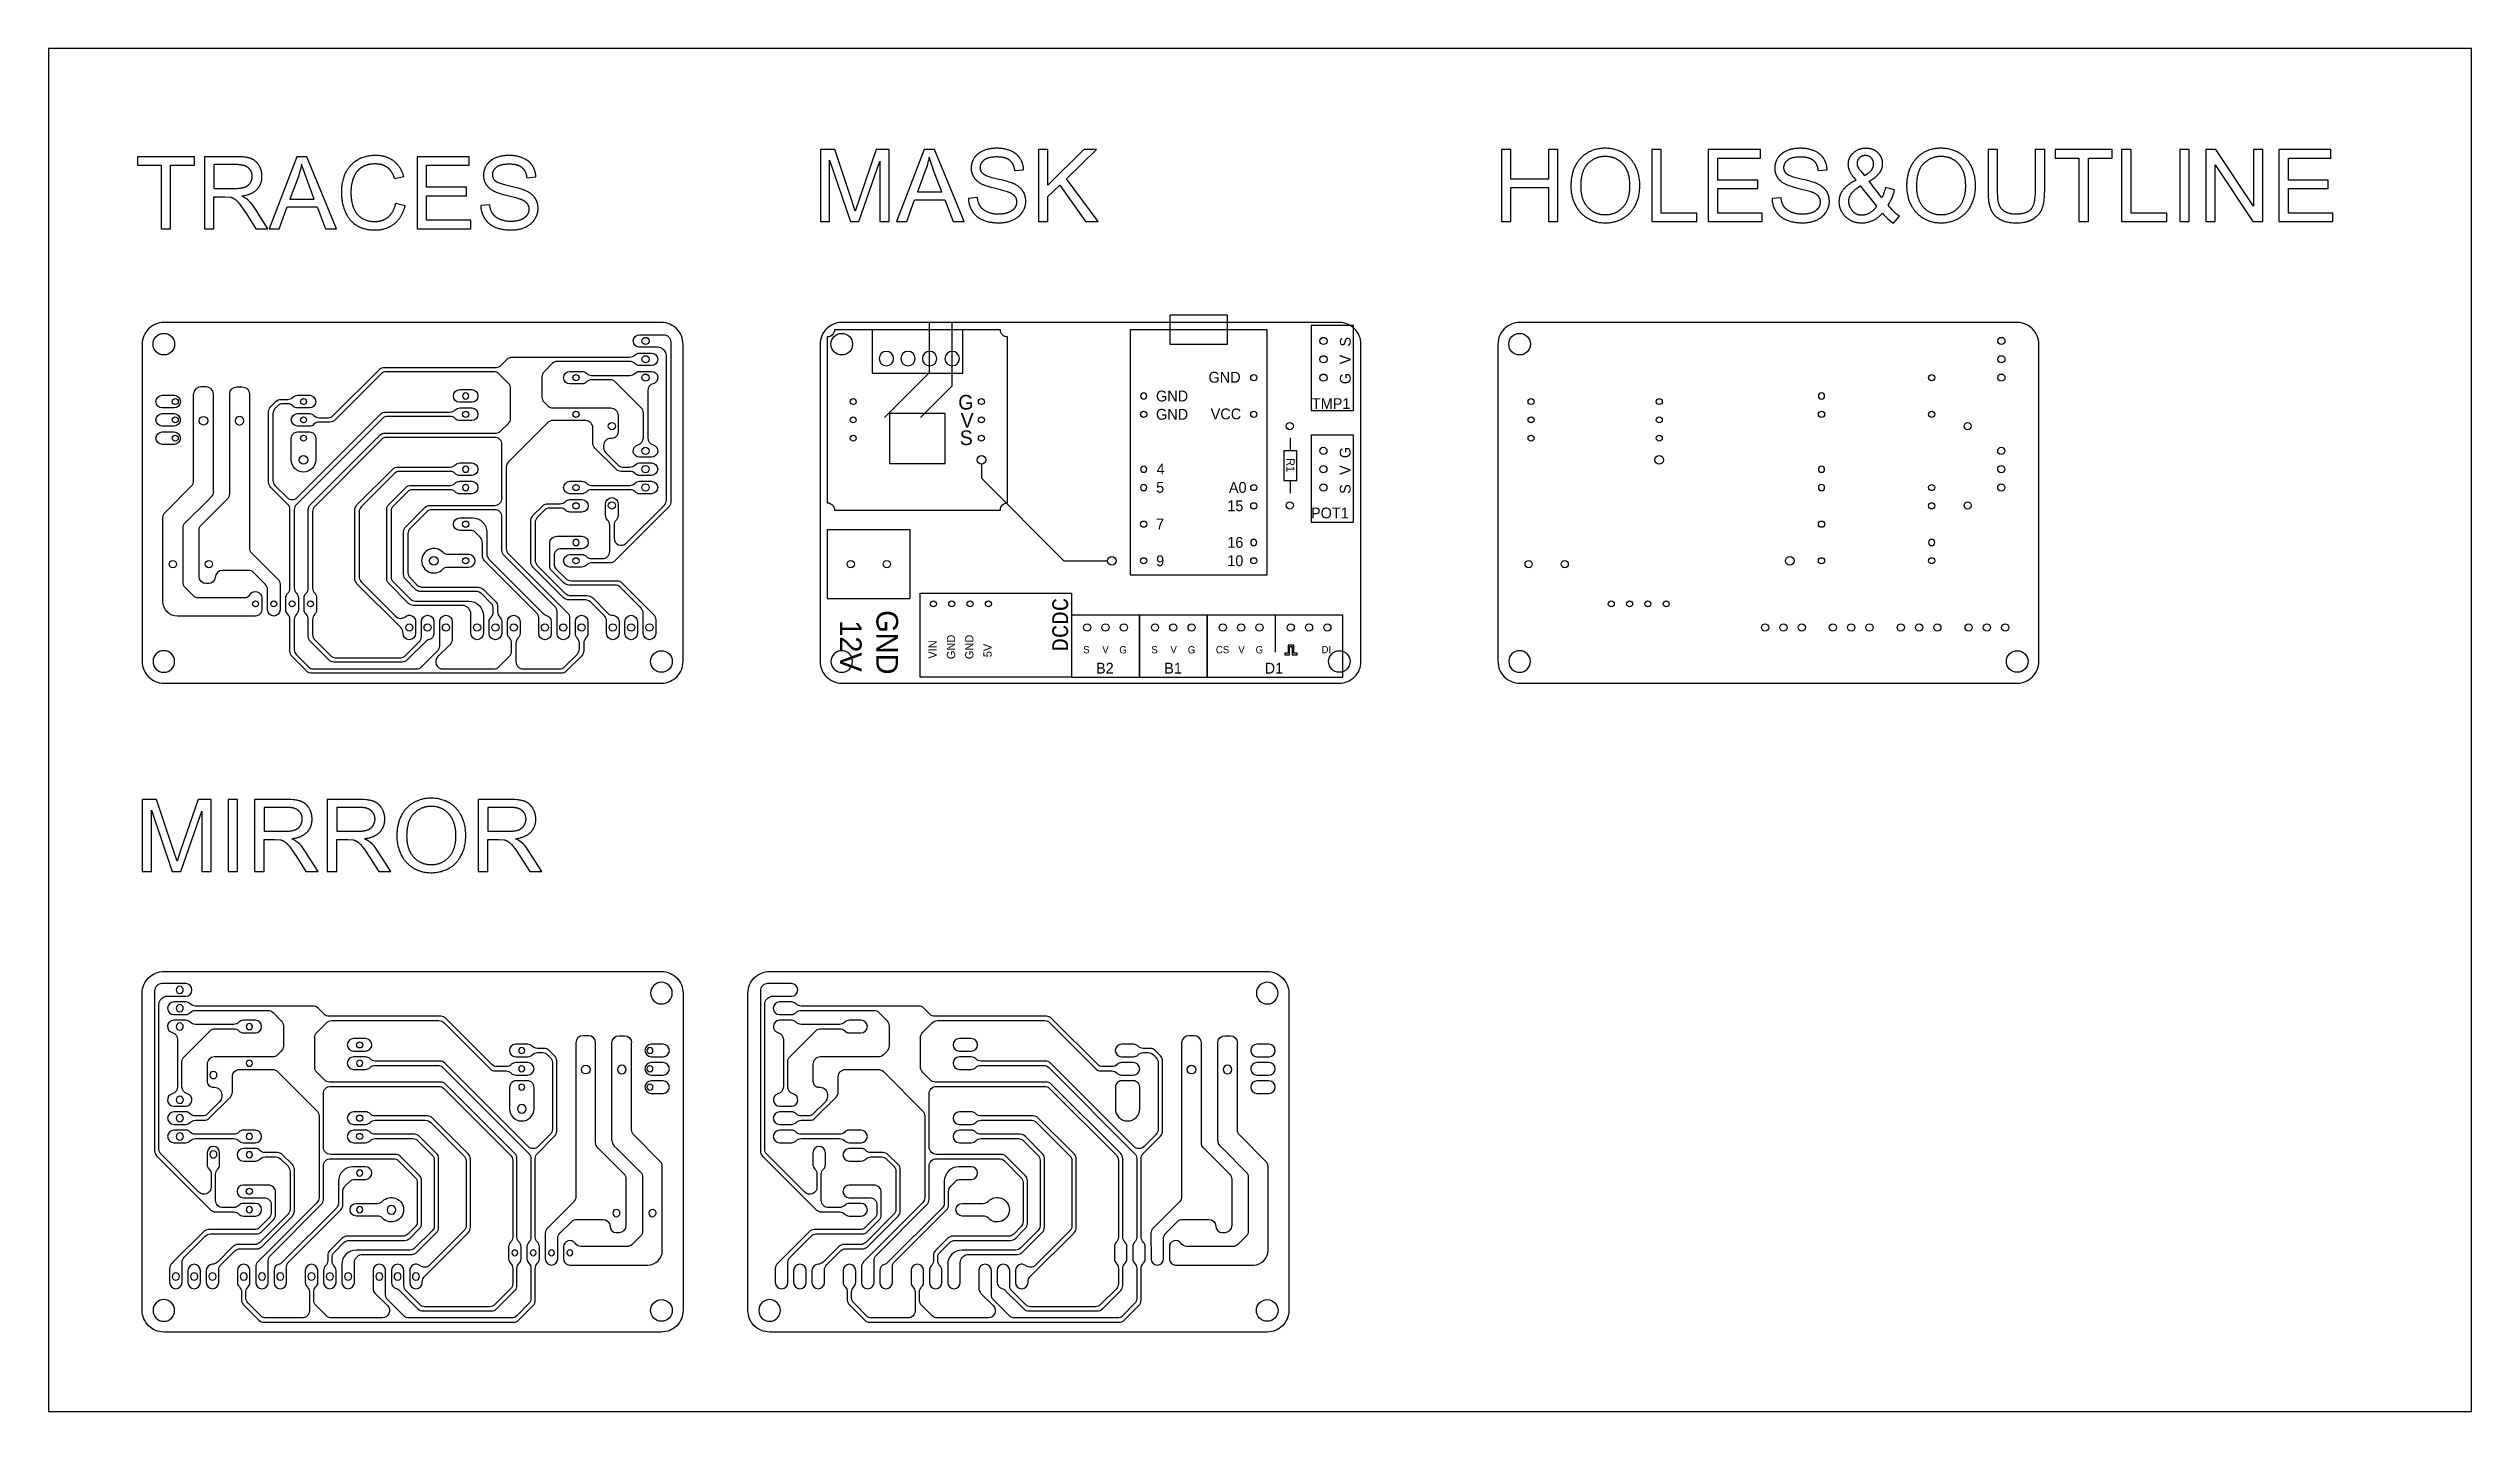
# Model space of a CAD drawing. Extents: x -88 to 248, y 207 to 396.
import ezdxf

# ---------------------------------------------------------------- set-up
doc = ezdxf.new("R2010")
doc.units = 0
for name, color, linetype in [('DEFAULT', 7, 'CONTINUOUS'), ('PCB$FOOTPRINTS', 7, 'CONTINUOUS'), ('PCB$HOLES', 12, 'CONTINUOUS'), ('PCB$MASK', 180, 'CONTINUOUS'), ('PCB$TRACES', 41, 'CONTINUOUS')]:
    doc.layers.add(name, color=color, linetype=linetype)
doc.styles.add('CONSOLAS_REGULAR', font='txt')
doc.styles.add('DEFAULT', font='txt')
doc.styles.add('MILLIMETER_SMALL', font='txt')

msp = doc.modelspace()

# ---------------------------------------------------------------- texts
at = {"layer": 'PCB$MASK', "style": 'MILLIMETER_SMALL'}
for s, height, rotation, p in [('S', 1.5, 90, (92.58, 354.66)), ('V', 1.5, 90, (92.55, 352.2)), ('G', 1.5, 90, (92.58, 349.45)), ('G', 1.5, 90, (92.56, 339.19)), ('V', 1.5, 90, (92.54, 336.86)), ('S', 1.5, 90, (92.56, 334.24)), ('12V', 3, 270, (21.76, 316.72)), ('GND', 3, 270, (26.81, 318.11))]:
    msp.add_text(s, height=height, rotation=rotation, dxfattribs=at).set_placement(p)
for s, height, p in [('GND', 1.5, (72.86, 349.66)), ('GND', 1.5, (65.58, 347.06)), ('VCC', 1.5, (73.16, 344.58)), ('TMP1', 1.5, (87.19, 346.01)), ('GND', 1.5, (65.58, 344.52)), ('4', 1.5, (65.66, 336.93)), ('5', 1.5, (65.6, 334.39)), ('15', 1.5, (75.46, 331.84)), ('A0', 1.5, (75.69, 334.38)), ('7', 1.5, (65.59, 329.31)), ('POT1', 1.5, (87.07, 330.84)), ('16', 1.5, (75.46, 326.76)), ('9', 1.5, (65.6, 324.21)), ('10', 1.5, (75.46, 324.22)), ('S', 1, (55.48, 312.14)), ('V', 1, (58.13, 312.15)), ('G', 1, (60.49, 312.12)), ('S', 1, (64.93, 312.14)), ('V', 1, (67.58, 312.15)), ('G', 1, (69.98, 312.12)), ('CS', 1, (73.88, 312.14)), ('V', 1, (76.99, 312.15)), ('G', 1, (79.39, 312.12)), ('DI', 1, (88.53, 312.15)), ('B2', 1.5, (57.26, 309.32)), ('B1', 1.5, (66.72, 309.32)), ('D1', 1.5, (80.65, 309.32))]:
    msp.add_text(s, height=height, dxfattribs=at).set_placement(p)
at = {"layer": 'PCB$MASK', "color": 180, "style": 'DEFAULT'}
for s, p in [('G', (38.16, 345.93)), ('S', (38.36, 341.01)), ('V', (38.49, 343.43))]:
    msp.add_text(s, height=2.03, dxfattribs=at).set_placement(p)
for s, rotation, p in [('R1', 270, (83.67, 339.2)), ('VIN', 90, (35.17, 311.39)), ('GND', 90, (37.72, 311.32)), ('GND', 90, (40.26, 311.32)), ('5V', 90, (42.79, 311.59))]:
    msp.add_text(s, height=1.14, rotation=rotation, dxfattribs=at).set_placement(p)
at = {"layer": 'PCB$MASK', "color": 7, "style": 'CONSOLAS_REGULAR'}
msp.add_text('DCDC', height=2.201, rotation=90, dxfattribs=at).set_placement((53.39, 312.37))

# ---------------------------------------------------------------- linework, layer by layer
at = {"layer": 'DEFAULT'}
for points in [[(-88, 207), (248, 207), (248, 396), (-88, 396)], [(-72.38, 371), (-71.06, 371), (-71.06, 379.81), (-67.75, 379.81), (-67.75, 380.99), (-75.67, 380.99), (-75.67, 379.81), (-72.38, 379.81)], [(-62.21, 376.58), (-61.99, 376.59), (-61.78, 376.59), (-61.59, 376.61), (-61.49, 376.62), (-61.4, 376.63), (-61.32, 376.64), (-61.23, 376.66), (-61.15, 376.67), (-61.07, 376.69), (-61, 376.71), (-60.93, 376.73), (-60.86, 376.75), (-60.79, 376.77), (-60.73, 376.79), (-60.7, 376.81), (-60.67, 376.82), (-60.64, 376.83), (-60.61, 376.85), (-60.58, 376.86), (-60.55, 376.88), (-60.52, 376.89), (-60.5, 376.91), (-60.47, 376.93), (-60.44, 376.94), (-60.42, 376.96), (-60.39, 376.98), (-60.37, 377), (-60.34, 377.01), (-60.32, 377.03), (-60.29, 377.05), (-60.27, 377.07), (-60.25, 377.09), (-60.23, 377.11), (-60.21, 377.13), (-60.18, 377.16), (-60.16, 377.18), (-60.14, 377.2), (-60.12, 377.22), (-60.1, 377.25), (-60.09, 377.27), (-60.07, 377.29), (-60.05, 377.32), (-60.03, 377.34), (-60.02, 377.37), (-59.98, 377.42), (-59.95, 377.47), (-59.94, 377.5), (-59.92, 377.53), (-59.91, 377.55), (-59.9, 377.58), (-59.89, 377.61), (-59.87, 377.63), (-59.86, 377.66), (-59.85, 377.69), (-59.84, 377.72), (-59.83, 377.74), (-59.82, 377.77), (-59.82, 377.8), (-59.81, 377.83), (-59.8, 377.86), (-59.79, 377.89), (-59.79, 377.91), (-59.78, 377.94), (-59.78, 377.97), (-59.77, 378), (-59.77, 378.03), (-59.76, 378.06), (-59.76, 378.09), (-59.76, 378.12), (-59.75, 378.15), (-59.75, 378.18), (-59.75, 378.21), (-59.75, 378.27), (-59.75, 378.31), (-59.75, 378.35), (-59.75, 378.4), (-59.76, 378.44), (-59.76, 378.48), (-59.77, 378.52), (-59.77, 378.56), (-59.78, 378.61), (-59.79, 378.65), (-59.8, 378.68), (-59.81, 378.72), (-59.82, 378.76), (-59.83, 378.8), (-59.85, 378.84), (-59.86, 378.88), (-59.88, 378.91), (-59.89, 378.95), (-59.91, 378.98), (-59.93, 379.02), (-59.95, 379.05), (-59.97, 379.09), (-59.99, 379.12), (-60.02, 379.16), (-60.04, 379.19), (-60.06, 379.22), (-60.09, 379.25), (-60.12, 379.28), (-60.14, 379.31), (-60.17, 379.34), (-60.2, 379.37), (-60.23, 379.4), (-60.26, 379.43), (-60.3, 379.46), (-60.33, 379.49), (-60.37, 379.51), (-60.4, 379.54), (-60.44, 379.56), (-60.48, 379.59), (-60.52, 379.61), (-60.56, 379.63), (-60.6, 379.65), (-60.64, 379.67), (-60.69, 379.69), (-60.73, 379.71), (-60.78, 379.73), (-60.83, 379.74), (-60.88, 379.76), (-60.93, 379.77), (-60.98, 379.79), (-61.03, 379.8), (-61.09, 379.81), (-61.14, 379.82), (-61.2, 379.83), (-61.25, 379.84), (-61.31, 379.85), (-61.37, 379.86), (-61.49, 379.87), (-61.62, 379.88), (-61.75, 379.89), (-61.89, 379.89), (-65.05, 379.89), (-65.05, 376.58)], [(-57.41, 371), (-56.01, 371), (-54.91, 374.03), (-50.73, 374.03), (-49.57, 371), (-48.06, 371), (-52.15, 380.99), (-53.57, 380.99)], [(-39.87, 374.5), (-39.91, 374.35), (-39.95, 374.2), (-39.99, 374.05), (-40.01, 373.98), (-40.04, 373.91), (-40.06, 373.84), (-40.09, 373.78), (-40.12, 373.71), (-40.15, 373.65), (-40.18, 373.58), (-40.21, 373.52), (-40.24, 373.46), (-40.27, 373.4), (-40.3, 373.34), (-40.34, 373.28), (-40.37, 373.22), (-40.41, 373.17), (-40.44, 373.12), (-40.48, 373.06), (-40.52, 373.01), (-40.56, 372.96), (-40.6, 372.91), (-40.64, 372.86), (-40.69, 372.82), (-40.73, 372.77), (-40.77, 372.73), (-40.82, 372.68), (-40.87, 372.64), (-40.91, 372.6), (-40.96, 372.56), (-41.01, 372.52), (-41.06, 372.49), (-41.11, 372.45), (-41.16, 372.42), (-41.22, 372.38), (-41.27, 372.35), (-41.32, 372.32), (-41.38, 372.29), (-41.43, 372.26), (-41.48, 372.24), (-41.54, 372.21), (-41.6, 372.19), (-41.65, 372.16), (-41.71, 372.14), (-41.77, 372.12), (-41.83, 372.1), (-41.89, 372.08), (-41.95, 372.07), (-42.01, 372.05), (-42.07, 372.04), (-42.14, 372.02), (-42.2, 372.01), (-42.26, 372), (-42.33, 371.99), (-42.39, 371.98), (-42.46, 371.98), (-42.52, 371.97), (-42.59, 371.97), (-42.66, 371.96), (-42.73, 371.96), (-42.8, 371.96), (-42.91, 371.96), (-43.02, 371.97), (-43.13, 371.98), (-43.24, 371.99), (-43.35, 372.01), (-43.46, 372.03), (-43.57, 372.05), (-43.68, 372.08), (-43.78, 372.11), (-43.89, 372.14), (-43.99, 372.18), (-44.09, 372.23), (-44.2, 372.27), (-44.3, 372.32), (-44.4, 372.37), (-44.49, 372.43), (-44.54, 372.46), (-44.59, 372.49), (-44.64, 372.52), (-44.68, 372.56), (-44.73, 372.59), (-44.77, 372.62), (-44.82, 372.66), (-44.86, 372.7), (-44.9, 372.73), (-44.94, 372.77), (-44.98, 372.81), (-45.02, 372.85), (-45.06, 372.89), (-45.1, 372.94), (-45.14, 372.98), (-45.17, 373.02), (-45.21, 373.07), (-45.24, 373.11), (-45.28, 373.16), (-45.31, 373.21), (-45.34, 373.26), (-45.38, 373.31), (-45.41, 373.36), (-45.44, 373.41), (-45.47, 373.46), (-45.5, 373.51), (-45.52, 373.57), (-45.55, 373.62), (-45.58, 373.68), (-45.6, 373.74), (-45.65, 373.85), (-45.69, 373.97), (-45.74, 374.1), (-45.78, 374.22), (-45.81, 374.35), (-45.84, 374.48), (-45.88, 374.61), (-45.9, 374.75), (-45.93, 374.88), (-45.95, 375.02), (-45.97, 375.17), (-45.98, 375.31), (-46, 375.46), (-46.01, 375.61), (-46.01, 375.76), (-46.02, 375.92), (-46.02, 376.08), (-46.02, 376.2), (-46.02, 376.32), (-46.01, 376.45), (-46, 376.57), (-45.99, 376.69), (-45.98, 376.81), (-45.96, 376.93), (-45.94, 377.05), (-45.92, 377.17), (-45.9, 377.29), (-45.87, 377.41), (-45.84, 377.53), (-45.81, 377.65), (-45.78, 377.76), (-45.74, 377.88), (-45.71, 378), (-45.69, 378.06), (-45.67, 378.11), (-45.64, 378.17), (-45.62, 378.22), (-45.6, 378.28), (-45.57, 378.33), (-45.55, 378.39), (-45.52, 378.44), (-45.49, 378.49), (-45.47, 378.54), (-45.44, 378.59), (-45.41, 378.64), (-45.38, 378.69), (-45.34, 378.74), (-45.31, 378.79), (-45.28, 378.83), (-45.24, 378.88), (-45.21, 378.92), (-45.17, 378.97), (-45.14, 379.01), (-45.1, 379.06), (-45.06, 379.1), (-45.02, 379.14), (-44.98, 379.18), (-44.94, 379.22), (-44.89, 379.26), (-44.85, 379.3), (-44.81, 379.34), (-44.76, 379.37), (-44.71, 379.41), (-44.67, 379.45), (-44.62, 379.48), (-44.57, 379.51), (-44.52, 379.55), (-44.47, 379.58), (-44.42, 379.61), (-44.37, 379.64), (-44.32, 379.67), (-44.26, 379.7), (-44.21, 379.72), (-44.15, 379.75), (-44.1, 379.77), (-44.04, 379.79), (-43.99, 379.82), (-43.93, 379.84), (-43.87, 379.86), (-43.81, 379.88), (-43.75, 379.89), (-43.69, 379.91), (-43.63, 379.93), (-43.57, 379.94), (-43.5, 379.95), (-43.44, 379.97), (-43.38, 379.98), (-43.31, 379.99), (-43.25, 380), (-43.11, 380.01), (-42.98, 380.02), (-42.84, 380.03), (-42.69, 380.03), (-42.57, 380.03), (-42.45, 380.02), (-42.33, 380.01), (-42.27, 380.01), (-42.21, 380), (-42.16, 379.99), (-42.1, 379.98), (-42.05, 379.97), (-41.99, 379.96), (-41.94, 379.95), (-41.88, 379.94), (-41.83, 379.92), (-41.78, 379.91), (-41.73, 379.89), (-41.67, 379.87), (-41.62, 379.86), (-41.57, 379.84), (-41.53, 379.82), (-41.48, 379.8), (-41.43, 379.77), (-41.38, 379.75), (-41.34, 379.73), (-41.29, 379.7), (-41.25, 379.68), (-41.2, 379.65), (-41.16, 379.62), (-41.11, 379.59), (-41.07, 379.57), (-41.03, 379.53), (-40.99, 379.5), (-40.95, 379.47), (-40.91, 379.44), (-40.87, 379.4), (-40.83, 379.36), (-40.79, 379.33), (-40.76, 379.29), (-40.72, 379.25), (-40.68, 379.21), (-40.65, 379.17), (-40.61, 379.12), (-40.58, 379.08), (-40.55, 379.03), (-40.51, 378.99), (-40.48, 378.94), (-40.45, 378.89), (-40.42, 378.84), (-40.39, 378.79), (-40.36, 378.73), (-40.33, 378.68), (-40.27, 378.57), (-40.22, 378.45), (-40.16, 378.33), (-40.11, 378.21), (-40.07, 378.08), (-40.02, 377.95), (-38.72, 378.25), (-38.77, 378.42), (-38.8, 378.51), (-38.83, 378.59), (-38.86, 378.67), (-38.89, 378.75), (-38.93, 378.83), (-38.96, 378.91), (-39, 378.98), (-39.03, 379.06), (-39.07, 379.13), (-39.11, 379.2), (-39.15, 379.27), (-39.19, 379.34), (-39.23, 379.41), (-39.28, 379.48), (-39.32, 379.55), (-39.37, 379.61), (-39.42, 379.68), (-39.46, 379.74), (-39.51, 379.8), (-39.57, 379.86), (-39.62, 379.92), (-39.67, 379.98), (-39.73, 380.04), (-39.78, 380.09), (-39.84, 380.15), (-39.9, 380.2), (-39.96, 380.25), (-40.02, 380.3), (-40.08, 380.35), (-40.14, 380.4), (-40.21, 380.45), (-40.27, 380.49), (-40.34, 380.54), (-40.41, 380.58), (-40.48, 380.62), (-40.54, 380.66), (-40.61, 380.7), (-40.69, 380.73), (-40.76, 380.77), (-40.83, 380.8), (-40.9, 380.83), (-40.98, 380.87), (-41.05, 380.89), (-41.13, 380.92), (-41.21, 380.95), (-41.29, 380.97), (-41.37, 381), (-41.45, 381.02), (-41.53, 381.04), (-41.61, 381.06), (-41.69, 381.07), (-41.78, 381.09), (-41.86, 381.1), (-41.95, 381.12), (-42.03, 381.13), (-42.12, 381.14), (-42.21, 381.14), (-42.3, 381.15), (-42.48, 381.16), (-42.67, 381.16), (-42.83, 381.16), (-42.99, 381.15), (-43.15, 381.14), (-43.31, 381.13), (-43.47, 381.1), (-43.63, 381.08), (-43.78, 381.05), (-43.93, 381.01), (-44.08, 380.97), (-44.23, 380.93), (-44.38, 380.88), (-44.53, 380.82), (-44.67, 380.77), (-44.81, 380.7), (-44.95, 380.63), (-45.09, 380.56), (-45.16, 380.52), (-45.23, 380.48), (-45.29, 380.44), (-45.36, 380.4), (-45.42, 380.36), (-45.49, 380.31), (-45.55, 380.27), (-45.61, 380.22), (-45.67, 380.18), (-45.73, 380.13), (-45.79, 380.08), (-45.84, 380.03), (-45.9, 379.98), (-45.96, 379.93), (-46.01, 379.87), (-46.06, 379.82), (-46.12, 379.76), (-46.17, 379.7), (-46.22, 379.65), (-46.27, 379.59), (-46.32, 379.53), (-46.37, 379.47), (-46.41, 379.4), (-46.46, 379.34), (-46.5, 379.28), (-46.55, 379.21), (-46.59, 379.14), (-46.63, 379.08), (-46.67, 379.01), (-46.71, 378.94), (-46.79, 378.79), (-46.86, 378.65), (-46.93, 378.5), (-46.99, 378.34), (-47.05, 378.19), (-47.1, 378.03), (-47.15, 377.87), (-47.2, 377.7), (-47.23, 377.53), (-47.27, 377.36), (-47.3, 377.19), (-47.33, 377.01), (-47.35, 376.83), (-47.36, 376.64), (-47.37, 376.46), (-47.38, 376.27), (-47.38, 376.07), (-47.38, 375.89), (-47.38, 375.72), (-47.37, 375.54), (-47.35, 375.37), (-47.33, 375.19), (-47.31, 375.02), (-47.28, 374.85), (-47.25, 374.69), (-47.22, 374.52), (-47.18, 374.35), (-47.13, 374.19), (-47.09, 374.03), (-47.04, 373.87), (-46.98, 373.71), (-46.92, 373.55), (-46.86, 373.39), (-46.79, 373.24), (-46.72, 373.09), (-46.64, 372.95), (-46.56, 372.81), (-46.52, 372.74), (-46.48, 372.67), (-46.44, 372.6), (-46.39, 372.54), (-46.35, 372.48), (-46.3, 372.41), (-46.25, 372.35), (-46.21, 372.29), (-46.16, 372.23), (-46.11, 372.18), (-46.06, 372.12), (-46.01, 372.06), (-45.95, 372.01), (-45.9, 371.96), (-45.85, 371.9), (-45.79, 371.85), (-45.73, 371.8), (-45.68, 371.75), (-45.62, 371.71), (-45.56, 371.66), (-45.5, 371.62), (-45.44, 371.57), (-45.38, 371.53), (-45.31, 371.49), (-45.25, 371.45), (-45.19, 371.41), (-45.12, 371.37), (-45.05, 371.33), (-44.98, 371.3), (-44.91, 371.26), (-44.84, 371.23), (-44.77, 371.2), (-44.7, 371.17), (-44.62, 371.14), (-44.55, 371.11), (-44.47, 371.09), (-44.39, 371.06), (-44.31, 371.04), (-44.23, 371.02), (-44.15, 370.99), (-44.07, 370.97), (-43.99, 370.96), (-43.81, 370.92), (-43.64, 370.89), (-43.46, 370.87), (-43.27, 370.85), (-43.08, 370.84), (-42.89, 370.83), (-42.69, 370.83), (-42.59, 370.83), (-42.49, 370.83), (-42.4, 370.84), (-42.3, 370.84), (-42.21, 370.85), (-42.12, 370.86), (-42.03, 370.87), (-41.94, 370.88), (-41.85, 370.9), (-41.76, 370.91), (-41.67, 370.93), (-41.58, 370.95), (-41.5, 370.97), (-41.41, 370.99), (-41.33, 371.02), (-41.25, 371.04), (-41.16, 371.07), (-41.08, 371.1), (-41, 371.13), (-40.92, 371.16), (-40.85, 371.2), (-40.77, 371.23), (-40.69, 371.27), (-40.62, 371.31), (-40.54, 371.35), (-40.47, 371.39), (-40.4, 371.44), (-40.32, 371.48), (-40.25, 371.53), (-40.18, 371.58), (-40.11, 371.63), (-40.05, 371.69), (-39.98, 371.74), (-39.91, 371.8), (-39.85, 371.85), (-39.79, 371.91), (-39.72, 371.97), (-39.66, 372.03), (-39.6, 372.1), (-39.55, 372.16), (-39.49, 372.23), (-39.44, 372.3), (-39.38, 372.36), (-39.33, 372.44), (-39.28, 372.51), (-39.23, 372.58), (-39.18, 372.66), (-39.13, 372.73), (-39.09, 372.81), (-39.04, 372.89), (-39, 372.97), (-38.95, 373.06), (-38.91, 373.14), (-38.87, 373.23), (-38.84, 373.31), (-38.8, 373.4), (-38.76, 373.49), (-38.73, 373.59), (-38.66, 373.77), (-38.6, 373.97), (-38.55, 374.17)], [(-36.89, 371), (-29.44, 371), (-29.44, 372.18), (-35.57, 372.18), (-35.57, 375.58), (-30.04, 375.58), (-30.04, 376.75), (-35.57, 376.75), (-35.57, 379.81), (-29.67, 379.81), (-29.67, 380.99), (-36.89, 380.99)], [(-28.06, 374.21), (-28.05, 374.09), (-28.04, 373.96), (-28.03, 373.84), (-28.01, 373.72), (-27.99, 373.6), (-27.97, 373.49), (-27.95, 373.43), (-27.94, 373.37), (-27.92, 373.32), (-27.91, 373.26), (-27.89, 373.2), (-27.87, 373.15), (-27.85, 373.09), (-27.83, 373.04), (-27.81, 372.98), (-27.79, 372.93), (-27.76, 372.88), (-27.74, 372.82), (-27.71, 372.77), (-27.69, 372.72), (-27.66, 372.67), (-27.63, 372.62), (-27.6, 372.57), (-27.57, 372.51), (-27.51, 372.41), (-27.48, 372.37), (-27.44, 372.32), (-27.41, 372.27), (-27.37, 372.22), (-27.34, 372.18), (-27.3, 372.13), (-27.26, 372.09), (-27.22, 372.04), (-27.19, 372), (-27.15, 371.96), (-27.1, 371.92), (-27.06, 371.87), (-27.02, 371.84), (-26.98, 371.8), (-26.93, 371.76), (-26.89, 371.72), (-26.84, 371.68), (-26.8, 371.65), (-26.75, 371.61), (-26.7, 371.58), (-26.66, 371.54), (-26.61, 371.51), (-26.56, 371.48), (-26.51, 371.45), (-26.45, 371.42), (-26.4, 371.39), (-26.29, 371.33), (-26.18, 371.28), (-26.07, 371.22), (-25.96, 371.18), (-25.84, 371.13), (-25.71, 371.09), (-25.59, 371.05), (-25.46, 371.02), (-25.32, 370.98), (-25.19, 370.95), (-25.04, 370.93), (-24.9, 370.91), (-24.75, 370.89), (-24.6, 370.87), (-24.45, 370.85), (-24.29, 370.84), (-24.13, 370.84), (-23.97, 370.83), (-23.8, 370.83), (-23.67, 370.83), (-23.53, 370.84), (-23.4, 370.84), (-23.28, 370.85), (-23.15, 370.87), (-23.03, 370.88), (-22.9, 370.9), (-22.78, 370.93), (-22.66, 370.95), (-22.54, 370.98), (-22.43, 371.01), (-22.31, 371.05), (-22.2, 371.09), (-22.09, 371.13), (-21.98, 371.17), (-21.87, 371.22), (-21.77, 371.27), (-21.66, 371.32), (-21.57, 371.38), (-21.47, 371.44), (-21.38, 371.5), (-21.29, 371.56), (-21.24, 371.59), (-21.2, 371.62), (-21.16, 371.66), (-21.12, 371.69), (-21.08, 371.73), (-21.04, 371.76), (-21, 371.8), (-20.96, 371.83), (-20.92, 371.87), (-20.88, 371.91), (-20.85, 371.95), (-20.81, 371.99), (-20.78, 372.03), (-20.75, 372.07), (-20.71, 372.11), (-20.68, 372.15), (-20.65, 372.19), (-20.62, 372.23), (-20.59, 372.28), (-20.56, 372.32), (-20.51, 372.41), (-20.45, 372.5), (-20.41, 372.59), (-20.36, 372.68), (-20.34, 372.72), (-20.32, 372.77), (-20.3, 372.81), (-20.28, 372.86), (-20.26, 372.91), (-20.25, 372.95), (-20.23, 373), (-20.22, 373.05), (-20.2, 373.09), (-20.19, 373.14), (-20.18, 373.19), (-20.17, 373.24), (-20.16, 373.28), (-20.15, 373.33), (-20.14, 373.38), (-20.13, 373.43), (-20.13, 373.48), (-20.12, 373.53), (-20.11, 373.58), (-20.11, 373.62), (-20.11, 373.67), (-20.11, 373.72), (-20.1, 373.77), (-20.1, 373.82), (-20.11, 373.92), (-20.11, 374.02), (-20.12, 374.12), (-20.12, 374.17), (-20.13, 374.21), (-20.14, 374.26), (-20.14, 374.31), (-20.15, 374.35), (-20.16, 374.4), (-20.17, 374.44), (-20.18, 374.49), (-20.19, 374.53), (-20.21, 374.58), (-20.22, 374.62), (-20.24, 374.67), (-20.25, 374.71), (-20.27, 374.75), (-20.28, 374.8), (-20.3, 374.84), (-20.32, 374.88), (-20.34, 374.92), (-20.36, 374.96), (-20.38, 375.01), (-20.4, 375.05), (-20.42, 375.09), (-20.45, 375.13), (-20.47, 375.17), (-20.49, 375.2), (-20.52, 375.24), (-20.55, 375.28), (-20.57, 375.32), (-20.6, 375.36), (-20.63, 375.39), (-20.66, 375.43), (-20.69, 375.47), (-20.72, 375.5), (-20.76, 375.54), (-20.79, 375.57), (-20.82, 375.61), (-20.86, 375.64), (-20.9, 375.68), (-20.93, 375.71), (-20.97, 375.74), (-21.01, 375.77), (-21.05, 375.81), (-21.13, 375.87), (-21.22, 375.93), (-21.31, 375.99), (-21.4, 376.05), (-21.5, 376.1), (-21.6, 376.16), (-21.7, 376.21), (-21.81, 376.26), (-21.89, 376.3), (-21.97, 376.33), (-22.07, 376.37), (-22.17, 376.4), (-22.4, 376.48), (-22.66, 376.56), (-23.28, 376.72), (-24.02, 376.9), (-24.4, 376.99), (-24.75, 377.08), (-25.06, 377.17), (-25.19, 377.22), (-25.32, 377.26), (-25.44, 377.3), (-25.55, 377.35), (-25.65, 377.39), (-25.7, 377.42), (-25.75, 377.44), (-25.79, 377.46), (-25.83, 377.48), (-25.86, 377.5), (-25.9, 377.52), (-25.93, 377.55), (-25.95, 377.56), (-25.96, 377.57), (-25.98, 377.58), (-25.99, 377.59), (-26, 377.6), (-26.01, 377.61), (-26.04, 377.63), (-26.06, 377.66), (-26.08, 377.68), (-26.1, 377.7), (-26.13, 377.73), (-26.15, 377.75), (-26.17, 377.77), (-26.18, 377.8), (-26.2, 377.82), (-26.22, 377.85), (-26.23, 377.87), (-26.25, 377.9), (-26.27, 377.93), (-26.28, 377.95), (-26.29, 377.98), (-26.31, 378.01), (-26.32, 378.04), (-26.33, 378.06), (-26.34, 378.09), (-26.35, 378.12), (-26.36, 378.15), (-26.36, 378.18), (-26.37, 378.21), (-26.38, 378.24), (-26.38, 378.27), (-26.39, 378.3), (-26.39, 378.33), (-26.4, 378.37), (-26.4, 378.4), (-26.4, 378.43), (-26.4, 378.46), (-26.4, 378.5), (-26.4, 378.54), (-26.4, 378.58), (-26.4, 378.61), (-26.39, 378.65), (-26.39, 378.69), (-26.38, 378.72), (-26.38, 378.76), (-26.37, 378.8), (-26.36, 378.83), (-26.35, 378.87), (-26.34, 378.9), (-26.33, 378.94), (-26.31, 378.97), (-26.3, 379.01), (-26.28, 379.04), (-26.26, 379.07), (-26.25, 379.11), (-26.23, 379.14), (-26.21, 379.17), (-26.19, 379.2), (-26.17, 379.23), (-26.14, 379.27), (-26.12, 379.3), (-26.09, 379.33), (-26.07, 379.36), (-26.04, 379.39), (-26.01, 379.42), (-25.98, 379.45), (-25.95, 379.47), (-25.92, 379.5), (-25.89, 379.53), (-25.85, 379.56), (-25.82, 379.59), (-25.78, 379.61), (-25.74, 379.64), (-25.71, 379.66), (-25.67, 379.68), (-25.62, 379.71), (-25.58, 379.73), (-25.54, 379.75), (-25.49, 379.77), (-25.45, 379.79), (-25.4, 379.81), (-25.35, 379.83), (-25.3, 379.84), (-25.25, 379.86), (-25.2, 379.87), (-25.14, 379.89), (-25.09, 379.9), (-25.03, 379.91), (-24.97, 379.93), (-24.91, 379.94), (-24.79, 379.96), (-24.66, 379.97), (-24.53, 379.98), (-24.39, 379.99), (-24.25, 380), (-24.1, 380), (-23.96, 380), (-23.83, 379.99), (-23.69, 379.98), (-23.56, 379.97), (-23.44, 379.95), (-23.38, 379.94), (-23.32, 379.93), (-23.26, 379.92), (-23.2, 379.91), (-23.15, 379.89), (-23.09, 379.88), (-23.04, 379.86), (-22.99, 379.84), (-22.94, 379.83), (-22.88, 379.81), (-22.84, 379.79), (-22.79, 379.77), (-22.74, 379.75), (-22.69, 379.73), (-22.65, 379.7), (-22.6, 379.68), (-22.56, 379.65), (-22.52, 379.63), (-22.48, 379.6), (-22.44, 379.57), (-22.4, 379.54), (-22.36, 379.51), (-22.33, 379.48), (-22.29, 379.45), (-22.26, 379.42), (-22.22, 379.39), (-22.19, 379.35), (-22.16, 379.32), (-22.13, 379.28), (-22.1, 379.24), (-22.07, 379.21), (-22.04, 379.17), (-22.02, 379.13), (-21.99, 379.09), (-21.96, 379.04), (-21.94, 379), (-21.92, 378.96), (-21.9, 378.91), (-21.87, 378.87), (-21.85, 378.82), (-21.83, 378.78), (-21.82, 378.73), (-21.8, 378.68), (-21.78, 378.63), (-21.77, 378.58), (-21.75, 378.53), (-21.74, 378.47), (-21.73, 378.42), (-21.72, 378.37), (-21.7, 378.31), (-21.69, 378.26), (-21.69, 378.2), (-21.68, 378.14), (-21.67, 378.08), (-20.4, 378.18), (-20.41, 378.29), (-20.42, 378.39), (-20.43, 378.5), (-20.45, 378.61), (-20.47, 378.71), (-20.49, 378.81), (-20.51, 378.91), (-20.54, 379.01), (-20.58, 379.11), (-20.59, 379.16), (-20.61, 379.21), (-20.63, 379.25), (-20.65, 379.3), (-20.67, 379.35), (-20.69, 379.39), (-20.71, 379.44), (-20.74, 379.49), (-20.79, 379.58), (-20.84, 379.66), (-20.89, 379.75), (-20.92, 379.8), (-20.95, 379.84), (-20.98, 379.88), (-21.01, 379.92), (-21.05, 379.96), (-21.08, 380), (-21.11, 380.04), (-21.15, 380.08), (-21.18, 380.12), (-21.22, 380.15), (-21.25, 380.19), (-21.29, 380.23), (-21.33, 380.26), (-21.37, 380.3), (-21.41, 380.33), (-21.45, 380.36), (-21.49, 380.4), (-21.53, 380.43), (-21.57, 380.46), (-21.62, 380.49), (-21.66, 380.52), (-21.71, 380.55), (-21.75, 380.58), (-21.8, 380.61), (-21.9, 380.66), (-21.99, 380.71), (-22.1, 380.76), (-22.2, 380.81), (-22.31, 380.85), (-22.42, 380.89), (-22.53, 380.93), (-22.64, 380.96), (-22.76, 380.99), (-22.87, 381.02), (-22.99, 381.05), (-23.11, 381.07), (-23.24, 381.1), (-23.36, 381.11), (-23.49, 381.13), (-23.62, 381.14), (-23.75, 381.15), (-23.89, 381.16), (-24.02, 381.16), (-24.16, 381.16), (-24.28, 381.16), (-24.41, 381.16), (-24.53, 381.15), (-24.65, 381.14), (-24.77, 381.13), (-24.89, 381.12), (-25.01, 381.1), (-25.12, 381.08), (-25.24, 381.06), (-25.35, 381.03), (-25.46, 381), (-25.57, 380.97), (-25.68, 380.94), (-25.78, 380.9), (-25.89, 380.86), (-25.99, 380.82), (-26.09, 380.78), (-26.19, 380.73), (-26.29, 380.68), (-26.38, 380.63), (-26.43, 380.61), (-26.47, 380.58), (-26.51, 380.55), (-26.56, 380.52), (-26.6, 380.49), (-26.64, 380.46), (-26.68, 380.43), (-26.72, 380.4), (-26.76, 380.37), (-26.8, 380.34), (-26.83, 380.31), (-26.87, 380.27), (-26.91, 380.24), (-26.94, 380.2), (-26.97, 380.17), (-27.01, 380.13), (-27.04, 380.1), (-27.07, 380.06), (-27.1, 380.02), (-27.13, 379.98), (-27.16, 379.94), (-27.19, 379.91), (-27.22, 379.86), (-27.25, 379.82), (-27.3, 379.74), (-27.35, 379.66), (-27.39, 379.57), (-27.41, 379.53), (-27.44, 379.49), (-27.46, 379.45), (-27.47, 379.4), (-27.49, 379.36), (-27.51, 379.32), (-27.53, 379.27), (-27.54, 379.23), (-27.56, 379.19), (-27.57, 379.14), (-27.58, 379.1), (-27.59, 379.05), (-27.61, 379.01), (-27.62, 378.96), (-27.63, 378.92), (-27.63, 378.87), (-27.64, 378.83), (-27.65, 378.78), (-27.66, 378.74), (-27.66, 378.69), (-27.67, 378.64), (-27.67, 378.6), (-27.67, 378.55), (-27.68, 378.5), (-27.68, 378.46), (-27.68, 378.41), (-27.68, 378.32), (-27.67, 378.24), (-27.66, 378.16), (-27.65, 378.07), (-27.64, 377.99), (-27.64, 377.95), (-27.63, 377.91), (-27.62, 377.87), (-27.61, 377.83), (-27.6, 377.79), (-27.59, 377.75), (-27.58, 377.72), (-27.57, 377.68), (-27.55, 377.64), (-27.54, 377.6), (-27.53, 377.56), (-27.51, 377.53), (-27.5, 377.49), (-27.48, 377.45), (-27.46, 377.42), (-27.45, 377.38), (-27.43, 377.34), (-27.41, 377.31), (-27.39, 377.27), (-27.37, 377.24), (-27.35, 377.2), (-27.33, 377.17), (-27.3, 377.13), (-27.28, 377.1), (-27.26, 377.06), (-27.23, 377.03), (-27.21, 377), (-27.18, 376.96), (-27.15, 376.93), (-27.13, 376.9), (-27.1, 376.87), (-27.07, 376.84), (-27.04, 376.81), (-27.01, 376.77), (-26.95, 376.71), (-26.88, 376.66), (-26.82, 376.6), (-26.74, 376.54), (-26.67, 376.49), (-26.59, 376.43), (-26.51, 376.38), (-26.43, 376.33), (-26.35, 376.28), (-26.26, 376.24), (-26.19, 376.2), (-26.11, 376.16), (-26.02, 376.12), (-25.93, 376.09), (-25.83, 376.05), (-25.73, 376.01), (-25.5, 375.93), (-25.25, 375.85), (-24.97, 375.77), (-24.33, 375.61), (-23.2, 375.32), (-22.81, 375.21), (-22.67, 375.17), (-22.6, 375.14), (-22.55, 375.12), (-22.47, 375.09), (-22.4, 375.06), (-22.33, 375.03), (-22.26, 375), (-22.19, 374.96), (-22.13, 374.93), (-22.07, 374.89), (-22.01, 374.86), (-21.96, 374.82), (-21.93, 374.8), (-21.91, 374.78), (-21.88, 374.76), (-21.86, 374.74), (-21.83, 374.72), (-21.81, 374.7), (-21.79, 374.68), (-21.77, 374.66), (-21.74, 374.64), (-21.72, 374.62), (-21.71, 374.6), (-21.69, 374.58), (-21.67, 374.56), (-21.65, 374.53), (-21.63, 374.51), (-21.62, 374.49), (-21.6, 374.47), (-21.59, 374.44), (-21.57, 374.42), (-21.56, 374.4), (-21.54, 374.38), (-21.53, 374.35), (-21.52, 374.33), (-21.51, 374.3), (-21.5, 374.28), (-21.48, 374.25), (-21.47, 374.23), (-21.46, 374.2), (-21.46, 374.18), (-21.45, 374.15), (-21.44, 374.13), (-21.43, 374.1), (-21.42, 374.08), (-21.42, 374.05), (-21.41, 374.02), (-21.4, 374), (-21.4, 373.97), (-21.4, 373.94), (-21.39, 373.91), (-21.39, 373.89), (-21.38, 373.86), (-21.38, 373.83), (-21.38, 373.8), (-21.38, 373.77), (-21.38, 373.74), (-21.38, 373.71), (-21.38, 373.68), (-21.38, 373.66), (-21.38, 373.63), (-21.38, 373.6), (-21.39, 373.57), (-21.39, 373.54), (-21.39, 373.51), (-21.4, 373.49), (-21.4, 373.46), (-21.41, 373.43), (-21.41, 373.4), (-21.42, 373.38), (-21.43, 373.35), (-21.43, 373.32), (-21.44, 373.29), (-21.45, 373.27), (-21.46, 373.24), (-21.47, 373.21), (-21.48, 373.19), (-21.49, 373.16), (-21.5, 373.14), (-21.51, 373.11), (-21.52, 373.08), (-21.54, 373.06), (-21.55, 373.03), (-21.57, 373.01), (-21.58, 372.98), (-21.59, 372.96), (-21.61, 372.93), (-21.63, 372.91), (-21.64, 372.88), (-21.66, 372.86), (-21.68, 372.83), (-21.7, 372.81), (-21.72, 372.79), (-21.74, 372.76), (-21.76, 372.74), (-21.78, 372.72), (-21.8, 372.69), (-21.82, 372.67), (-21.84, 372.65), (-21.87, 372.63), (-21.89, 372.61), (-21.92, 372.59), (-21.94, 372.57), (-21.97, 372.55), (-21.99, 372.53), (-22.02, 372.51), (-22.05, 372.49), (-22.07, 372.47), (-22.13, 372.43), (-22.19, 372.4), (-22.25, 372.36), (-22.32, 372.33), (-22.38, 372.3), (-22.45, 372.27), (-22.52, 372.24), (-22.6, 372.21), (-22.67, 372.19), (-22.75, 372.16), (-22.82, 372.14), (-22.9, 372.12), (-22.98, 372.1), (-23.06, 372.09), (-23.15, 372.07), (-23.23, 372.06), (-23.32, 372.05), (-23.4, 372.04), (-23.49, 372.03), (-23.58, 372.02), (-23.67, 372.02), (-23.77, 372.02), (-23.86, 372.02), (-23.97, 372.02), (-24.07, 372.02), (-24.17, 372.03), (-24.27, 372.03), (-24.38, 372.04), (-24.47, 372.06), (-24.57, 372.07), (-24.67, 372.09), (-24.76, 372.11), (-24.86, 372.13), (-24.95, 372.16), (-25.04, 372.18), (-25.13, 372.21), (-25.22, 372.24), (-25.31, 372.28), (-25.39, 372.31), (-25.48, 372.35), (-25.56, 372.39), (-25.64, 372.43), (-25.71, 372.47), (-25.78, 372.52), (-25.85, 372.56), (-25.92, 372.61), (-25.95, 372.63), (-25.99, 372.65), (-26.02, 372.68), (-26.05, 372.7), (-26.08, 372.73), (-26.11, 372.75), (-26.13, 372.78), (-26.16, 372.81), (-26.19, 372.83), (-26.21, 372.86), (-26.24, 372.89), (-26.26, 372.92), (-26.29, 372.94), (-26.31, 372.97), (-26.33, 373), (-26.36, 373.03), (-26.38, 373.06), (-26.4, 373.09), (-26.42, 373.12), (-26.44, 373.15), (-26.46, 373.18), (-26.48, 373.21), (-26.49, 373.25), (-26.51, 373.28), (-26.55, 373.35), (-26.58, 373.42), (-26.61, 373.49), (-26.64, 373.56), (-26.66, 373.64), (-26.69, 373.72), (-26.71, 373.8), (-26.73, 373.88), (-26.75, 373.96), (-26.77, 374.05), (-26.79, 374.14), (-26.8, 374.23), (-26.81, 374.32)], [(23.39, 374.92), (21.03, 381.99), (19.04, 381.99), (19.04, 372), (20.31, 372), (20.31, 380.51), (23.2, 372), (24.39, 372), (27.3, 380.36), (27.3, 372), (28.57, 372), (28.57, 381.99), (26.79, 381.99), (24.4, 375.04), (23.87, 373.44)], [(29.61, 372), (31.01, 372), (32.11, 375.03), (36.29, 375.03), (37.45, 372), (38.96, 372), (34.87, 381.99), (33.45, 381.99)], [(39.57, 375.21), (39.57, 375.09), (39.58, 374.96), (39.6, 374.84), (39.61, 374.72), (39.63, 374.6), (39.66, 374.49), (39.67, 374.43), (39.69, 374.37), (39.7, 374.32), (39.72, 374.26), (39.74, 374.2), (39.75, 374.15), (39.77, 374.09), (39.79, 374.04), (39.82, 373.98), (39.84, 373.93), (39.86, 373.88), (39.89, 373.82), (39.91, 373.77), (39.94, 373.72), (39.97, 373.67), (39.99, 373.62), (40.02, 373.57), (40.05, 373.51), (40.12, 373.41), (40.15, 373.37), (40.18, 373.32), (40.22, 373.27), (40.25, 373.22), (40.29, 373.18), (40.33, 373.13), (40.36, 373.09), (40.4, 373.04), (40.44, 373), (40.48, 372.96), (40.52, 372.92), (40.56, 372.87), (40.61, 372.84), (40.65, 372.8), (40.69, 372.76), (40.74, 372.72), (40.78, 372.68), (40.83, 372.65), (40.88, 372.61), (40.92, 372.58), (40.97, 372.54), (41.02, 372.51), (41.07, 372.48), (41.12, 372.45), (41.17, 372.42), (41.22, 372.39), (41.33, 372.33), (41.44, 372.28), (41.55, 372.22), (41.67, 372.18), (41.79, 372.13), (41.91, 372.09), (42.04, 372.05), (42.17, 372.02), (42.3, 371.98), (42.44, 371.95), (42.58, 371.93), (42.73, 371.91), (42.87, 371.89), (43.02, 371.87), (43.18, 371.85), (43.33, 371.84), (43.5, 371.84), (43.66, 371.83), (43.83, 371.83), (43.96, 371.83), (44.09, 371.84), (44.22, 371.84), (44.35, 371.85), (44.48, 371.87), (44.6, 371.88), (44.72, 371.9), (44.84, 371.93), (44.96, 371.95), (45.08, 371.98), (45.2, 372.01), (45.31, 372.05), (45.43, 372.09), (45.54, 372.13), (45.65, 372.17), (45.75, 372.22), (45.86, 372.27), (45.96, 372.32), (46.06, 372.38), (46.16, 372.44), (46.25, 372.5), (46.34, 372.56), (46.38, 372.59), (46.43, 372.62), (46.47, 372.66), (46.51, 372.69), (46.55, 372.73), (46.59, 372.76), (46.63, 372.8), (46.67, 372.83), (46.71, 372.87), (46.74, 372.91), (46.78, 372.95), (46.81, 372.99), (46.85, 373.03), (46.88, 373.07), (46.91, 373.11), (46.95, 373.15), (46.98, 373.19), (47.01, 373.23), (47.04, 373.28), (47.07, 373.32), (47.12, 373.41), (47.17, 373.5), (47.22, 373.59), (47.27, 373.68), (47.29, 373.72), (47.31, 373.77), (47.33, 373.81), (47.34, 373.86), (47.36, 373.91), (47.38, 373.95), (47.39, 374), (47.41, 374.05), (47.42, 374.09), (47.44, 374.14), (47.45, 374.19), (47.46, 374.24), (47.47, 374.28), (47.48, 374.33), (47.49, 374.38), (47.49, 374.43), (47.5, 374.48), (47.51, 374.53), (47.51, 374.58), (47.52, 374.62), (47.52, 374.67), (47.52, 374.72), (47.52, 374.77), (47.52, 374.82), (47.52, 374.92), (47.52, 375.02), (47.51, 375.12), (47.5, 375.17), (47.5, 375.21), (47.49, 375.26), (47.48, 375.31), (47.47, 375.35), (47.46, 375.4), (47.45, 375.44), (47.44, 375.49), (47.43, 375.53), (47.42, 375.58), (47.41, 375.62), (47.39, 375.67), (47.38, 375.71), (47.36, 375.75), (47.34, 375.8), (47.33, 375.84), (47.31, 375.88), (47.29, 375.92), (47.27, 375.96), (47.25, 376.01), (47.23, 376.05), (47.2, 376.09), (47.18, 376.13), (47.16, 376.17), (47.13, 376.2), (47.11, 376.24), (47.08, 376.28), (47.05, 376.32), (47.03, 376.36), (47, 376.39), (46.97, 376.43), (46.94, 376.47), (46.9, 376.5), (46.87, 376.54), (46.84, 376.57), (46.8, 376.61), (46.77, 376.64), (46.73, 376.68), (46.69, 376.71), (46.66, 376.74), (46.62, 376.77), (46.58, 376.81), (46.49, 376.87), (46.41, 376.93), (46.32, 376.99), (46.23, 377.05), (46.13, 377.1), (46.03, 377.16), (45.93, 377.21), (45.82, 377.26), (45.74, 377.3), (45.65, 377.33), (45.56, 377.37), (45.46, 377.4), (45.23, 377.48), (44.97, 377.56), (44.35, 377.72), (43.61, 377.9), (43.22, 377.99), (42.88, 378.08), (42.57, 378.17), (42.43, 378.22), (42.3, 378.26), (42.18, 378.3), (42.07, 378.35), (41.97, 378.39), (41.92, 378.42), (41.88, 378.44), (41.84, 378.46), (41.8, 378.48), (41.76, 378.5), (41.73, 378.52), (41.7, 378.55), (41.68, 378.56), (41.67, 378.57), (41.65, 378.58), (41.64, 378.59), (41.63, 378.6), (41.61, 378.61), (41.59, 378.63), (41.57, 378.66), (41.54, 378.68), (41.52, 378.7), (41.5, 378.73), (41.48, 378.75), (41.46, 378.77), (41.44, 378.8), (41.42, 378.82), (41.41, 378.85), (41.39, 378.87), (41.38, 378.9), (41.36, 378.93), (41.35, 378.95), (41.33, 378.98), (41.32, 379.01), (41.31, 379.04), (41.3, 379.06), (41.29, 379.09), (41.28, 379.12), (41.27, 379.15), (41.26, 379.18), (41.26, 379.21), (41.25, 379.24), (41.24, 379.27), (41.24, 379.3), (41.23, 379.33), (41.23, 379.37), (41.23, 379.4), (41.23, 379.43), (41.22, 379.46), (41.22, 379.5), (41.22, 379.54), (41.23, 379.58), (41.23, 379.61), (41.23, 379.65), (41.24, 379.69), (41.24, 379.72), (41.25, 379.76), (41.26, 379.8), (41.27, 379.83), (41.28, 379.87), (41.29, 379.9), (41.3, 379.94), (41.31, 379.97), (41.33, 380.01), (41.34, 380.04), (41.36, 380.07), (41.38, 380.11), (41.4, 380.14), (41.42, 380.17), (41.44, 380.2), (41.46, 380.23), (41.48, 380.27), (41.51, 380.3), (41.53, 380.33), (41.56, 380.36), (41.59, 380.39), (41.61, 380.42), (41.64, 380.45), (41.67, 380.47), (41.71, 380.5), (41.74, 380.53), (41.77, 380.56), (41.81, 380.59), (41.84, 380.61), (41.88, 380.64), (41.92, 380.66), (41.96, 380.68), (42, 380.71), (42.04, 380.73), (42.09, 380.75), (42.13, 380.77), (42.18, 380.79), (42.23, 380.81), (42.28, 380.83), (42.33, 380.84), (42.38, 380.86), (42.43, 380.87), (42.48, 380.89), (42.54, 380.9), (42.6, 380.91), (42.65, 380.93), (42.71, 380.94), (42.84, 380.96), (42.96, 380.97), (43.09, 380.98), (43.23, 380.99), (43.37, 381), (43.52, 381), (43.66, 381), (43.8, 380.99), (43.93, 380.98), (44.06, 380.97), (44.19, 380.95), (44.25, 380.94), (44.31, 380.93), (44.36, 380.92), (44.42, 380.91), (44.48, 380.89), (44.53, 380.88), (44.59, 380.86), (44.64, 380.84), (44.69, 380.83), (44.74, 380.81), (44.79, 380.79), (44.84, 380.77), (44.89, 380.75), (44.93, 380.73), (44.98, 380.7), (45.02, 380.68), (45.07, 380.65), (45.11, 380.63), (45.15, 380.6), (45.19, 380.57), (45.23, 380.54), (45.26, 380.51), (45.3, 380.48), (45.33, 380.45), (45.37, 380.42), (45.4, 380.39), (45.44, 380.35), (45.47, 380.32), (45.5, 380.28), (45.53, 380.24), (45.56, 380.21), (45.58, 380.17), (45.61, 380.13), (45.64, 380.09), (45.66, 380.04), (45.69, 380), (45.71, 379.96), (45.73, 379.91), (45.75, 379.87), (45.77, 379.82), (45.79, 379.78), (45.81, 379.73), (45.83, 379.68), (45.84, 379.63), (45.86, 379.58), (45.87, 379.53), (45.89, 379.47), (45.9, 379.42), (45.91, 379.37), (45.92, 379.31), (45.93, 379.26), (45.94, 379.2), (45.95, 379.14), (45.96, 379.08), (47.22, 379.18), (47.22, 379.29), (47.21, 379.39), (47.2, 379.5), (47.18, 379.61), (47.16, 379.71), (47.14, 379.81), (47.11, 379.91), (47.08, 380.01), (47.05, 380.11), (47.03, 380.16), (47.02, 380.21), (47, 380.25), (46.98, 380.3), (46.96, 380.35), (46.93, 380.39), (46.91, 380.44), (46.89, 380.49), (46.84, 380.58), (46.79, 380.66), (46.73, 380.75), (46.7, 380.8), (46.67, 380.84), (46.64, 380.88), (46.61, 380.92), (46.58, 380.96), (46.55, 381), (46.51, 381.04), (46.48, 381.08), (46.44, 381.12), (46.41, 381.15), (46.37, 381.19), (46.33, 381.23), (46.3, 381.26), (46.26, 381.3), (46.22, 381.33), (46.18, 381.36), (46.14, 381.4), (46.09, 381.43), (46.05, 381.46), (46.01, 381.49), (45.96, 381.52), (45.92, 381.55), (45.87, 381.58), (45.83, 381.61), (45.73, 381.66), (45.63, 381.71), (45.53, 381.76), (45.43, 381.81), (45.32, 381.85), (45.21, 381.89), (45.1, 381.93), (44.99, 381.96), (44.87, 381.99), (44.75, 382.02), (44.63, 382.05), (44.51, 382.07), (44.39, 382.1), (44.26, 382.11), (44.14, 382.13), (44.01, 382.14), (43.87, 382.15), (43.74, 382.16), (43.6, 382.16), (43.47, 382.16), (43.34, 382.16), (43.22, 382.16), (43.1, 382.15), (42.97, 382.14), (42.85, 382.13), (42.74, 382.12), (42.62, 382.1), (42.5, 382.08), (42.39, 382.06), (42.28, 382.03), (42.17, 382), (42.06, 381.97), (41.95, 381.94), (41.84, 381.9), (41.74, 381.86), (41.63, 381.82), (41.53, 381.78), (41.43, 381.73), (41.34, 381.68), (41.25, 381.63), (41.2, 381.61), (41.16, 381.58), (41.11, 381.55), (41.07, 381.52), (41.03, 381.49), (40.99, 381.46), (40.95, 381.43), (40.91, 381.4), (40.87, 381.37), (40.83, 381.34), (40.79, 381.31), (40.76, 381.27), (40.72, 381.24), (40.69, 381.2), (40.65, 381.17), (40.62, 381.13), (40.59, 381.1), (40.55, 381.06), (40.52, 381.02), (40.49, 380.98), (40.46, 380.94), (40.43, 380.91), (40.41, 380.86), (40.38, 380.82), (40.33, 380.74), (40.28, 380.66), (40.23, 380.57), (40.21, 380.53), (40.19, 380.49), (40.17, 380.45), (40.15, 380.4), (40.13, 380.36), (40.12, 380.32), (40.1, 380.27), (40.09, 380.23), (40.07, 380.19), (40.06, 380.14), (40.04, 380.1), (40.03, 380.05), (40.02, 380.01), (40.01, 379.96), (40, 379.92), (39.99, 379.87), (39.98, 379.83), (39.98, 379.78), (39.97, 379.74), (39.96, 379.69), (39.96, 379.64), (39.96, 379.6), (39.95, 379.55), (39.95, 379.5), (39.95, 379.46), (39.95, 379.41), (39.95, 379.32), (39.96, 379.24), (39.96, 379.16), (39.97, 379.07), (39.98, 378.99), (39.99, 378.95), (40, 378.91), (40.01, 378.87), (40.02, 378.83), (40.03, 378.79), (40.04, 378.75), (40.05, 378.72), (40.06, 378.68), (40.07, 378.64), (40.09, 378.6), (40.1, 378.56), (40.12, 378.53), (40.13, 378.49), (40.15, 378.45), (40.16, 378.42), (40.18, 378.38), (40.2, 378.34), (40.22, 378.31), (40.24, 378.27), (40.26, 378.24), (40.28, 378.2), (40.3, 378.17), (40.32, 378.13), (40.35, 378.1), (40.37, 378.06), (40.39, 378.03), (40.42, 378), (40.45, 377.96), (40.47, 377.93), (40.5, 377.9), (40.53, 377.87), (40.56, 377.84), (40.59, 377.81), (40.62, 377.77), (40.68, 377.71), (40.74, 377.66), (40.81, 377.6), (40.88, 377.54), (40.96, 377.49), (41.03, 377.43), (41.11, 377.38), (41.19, 377.33), (41.28, 377.28), (41.37, 377.24), (41.44, 377.2), (41.52, 377.16), (41.6, 377.12), (41.7, 377.09), (41.79, 377.05), (41.9, 377.01), (42.13, 376.93), (42.38, 376.85), (42.66, 376.77), (43.3, 376.61), (44.43, 376.32), (44.81, 376.21), (44.96, 376.17), (45.02, 376.14), (45.08, 376.12), (45.15, 376.09), (45.23, 376.06), (45.3, 376.03), (45.37, 376), (45.43, 375.96), (45.5, 375.93), (45.56, 375.89), (45.61, 375.86), (45.67, 375.82), (45.7, 375.8), (45.72, 375.78), (45.75, 375.76), (45.77, 375.74), (45.79, 375.72), (45.82, 375.7), (45.84, 375.68), (45.86, 375.66), (45.88, 375.64), (45.9, 375.62), (45.92, 375.6), (45.94, 375.58), (45.96, 375.56), (45.98, 375.53), (45.99, 375.51), (46.01, 375.49), (46.02, 375.47), (46.04, 375.44), (46.05, 375.42), (46.07, 375.4), (46.08, 375.38), (46.09, 375.35), (46.11, 375.33), (46.12, 375.3), (46.13, 375.28), (46.14, 375.25), (46.15, 375.23), (46.16, 375.2), (46.17, 375.18), (46.18, 375.15), (46.19, 375.13), (46.2, 375.1), (46.2, 375.08), (46.21, 375.05), (46.22, 375.02), (46.22, 375), (46.23, 374.97), (46.23, 374.94), (46.24, 374.91), (46.24, 374.89), (46.24, 374.86), (46.24, 374.83), (46.25, 374.8), (46.25, 374.77), (46.25, 374.74), (46.25, 374.71), (46.25, 374.68), (46.25, 374.66), (46.25, 374.63), (46.24, 374.6), (46.24, 374.57), (46.24, 374.54), (46.23, 374.51), (46.23, 374.49), (46.23, 374.46), (46.22, 374.43), (46.21, 374.4), (46.21, 374.38), (46.2, 374.35), (46.19, 374.32), (46.19, 374.29), (46.18, 374.27), (46.17, 374.24), (46.16, 374.21), (46.15, 374.19), (46.14, 374.16), (46.13, 374.14), (46.11, 374.11), (46.1, 374.08), (46.09, 374.06), (46.08, 374.03), (46.06, 374.01), (46.05, 373.98), (46.03, 373.96), (46.02, 373.93), (46, 373.91), (45.98, 373.88), (45.97, 373.86), (45.95, 373.83), (45.93, 373.81), (45.91, 373.79), (45.89, 373.76), (45.87, 373.74), (45.85, 373.72), (45.83, 373.69), (45.81, 373.67), (45.78, 373.65), (45.76, 373.63), (45.74, 373.61), (45.71, 373.59), (45.69, 373.57), (45.66, 373.55), (45.63, 373.53), (45.61, 373.51), (45.58, 373.49), (45.55, 373.47), (45.5, 373.43), (45.44, 373.4), (45.37, 373.36), (45.31, 373.33), (45.24, 373.3), (45.17, 373.27), (45.1, 373.24), (45.03, 373.21), (44.96, 373.19), (44.88, 373.16), (44.8, 373.14), (44.72, 373.12), (44.64, 373.1), (44.56, 373.09), (44.48, 373.07), (44.4, 373.06), (44.31, 373.05), (44.22, 373.04), (44.13, 373.03), (44.04, 373.02), (43.95, 373.02), (43.86, 373.02), (43.77, 373.02), (43.66, 373.02), (43.56, 373.02), (43.45, 373.03), (43.35, 373.03), (43.25, 373.04), (43.15, 373.06), (43.05, 373.07), (42.96, 373.09), (42.86, 373.11), (42.77, 373.13), (42.68, 373.16), (42.58, 373.18), (42.49, 373.21), (42.41, 373.24), (42.32, 373.28), (42.23, 373.31), (42.15, 373.35), (42.07, 373.39), (41.99, 373.43), (41.91, 373.47), (41.84, 373.52), (41.77, 373.56), (41.71, 373.61), (41.67, 373.63), (41.64, 373.65), (41.61, 373.68), (41.58, 373.7), (41.55, 373.73), (41.52, 373.75), (41.49, 373.78), (41.46, 373.81), (41.44, 373.83), (41.41, 373.86), (41.39, 373.89), (41.36, 373.92), (41.34, 373.94), (41.31, 373.97), (41.29, 374), (41.27, 374.03), (41.25, 374.06), (41.23, 374.09), (41.21, 374.12), (41.19, 374.15), (41.17, 374.18), (41.15, 374.21), (41.13, 374.25), (41.11, 374.28), (41.08, 374.35), (41.05, 374.42), (41.02, 374.49), (40.99, 374.56), (40.96, 374.64), (40.94, 374.72), (40.91, 374.8), (40.89, 374.88), (40.87, 374.96), (40.86, 375.05), (40.84, 375.14), (40.83, 375.23), (40.82, 375.32)], [(49.27, 372), (50.6, 372), (50.6, 375.46), (52.23, 377.06), (55.79, 372), (57.54, 372), (53.16, 377.94), (57.35, 381.99), (55.56, 381.99), (50.6, 377.04), (50.6, 381.99), (49.27, 381.99)], [(113.47, 371.99), (114.79, 371.99), (114.79, 376.7), (119.99, 376.7), (119.99, 371.99), (121.31, 371.99), (121.31, 381.99), (119.99, 381.99), (119.99, 377.88), (114.79, 377.88), (114.79, 381.99), (113.47, 381.99)], [(123.11, 376.86), (123.11, 376.7), (123.12, 376.53), (123.13, 376.37), (123.14, 376.21), (123.16, 376.05), (123.19, 375.89), (123.22, 375.74), (123.25, 375.58), (123.29, 375.42), (123.33, 375.27), (123.38, 375.12), (123.43, 374.96), (123.49, 374.81), (123.55, 374.66), (123.61, 374.51), (123.68, 374.37), (123.76, 374.22), (123.83, 374.08), (123.87, 374.01), (123.92, 373.94), (123.96, 373.87), (124, 373.81), (124.05, 373.74), (124.09, 373.68), (124.14, 373.61), (124.19, 373.55), (124.24, 373.49), (124.29, 373.43), (124.34, 373.37), (124.39, 373.31), (124.44, 373.25), (124.5, 373.2), (124.55, 373.14), (124.61, 373.09), (124.67, 373.03), (124.72, 372.98), (124.78, 372.93), (124.84, 372.88), (124.91, 372.83), (124.97, 372.78), (125.03, 372.73), (125.1, 372.68), (125.23, 372.59), (125.37, 372.5), (125.44, 372.46), (125.51, 372.42), (125.58, 372.38), (125.65, 372.34), (125.72, 372.31), (125.79, 372.27), (125.87, 372.24), (125.94, 372.21), (126.01, 372.17), (126.09, 372.14), (126.16, 372.12), (126.24, 372.09), (126.32, 372.06), (126.4, 372.04), (126.47, 372.02), (126.55, 371.99), (126.63, 371.97), (126.71, 371.95), (126.87, 371.92), (127.03, 371.89), (127.2, 371.87), (127.37, 371.85), (127.54, 371.83), (127.71, 371.83), (127.89, 371.82), (128.05, 371.83), (128.21, 371.83), (128.37, 371.84), (128.53, 371.86), (128.68, 371.88), (128.84, 371.91), (128.99, 371.94), (129.15, 371.98), (129.3, 372.02), (129.45, 372.06), (129.59, 372.11), (129.74, 372.17), (129.89, 372.23), (130.03, 372.3), (130.17, 372.36), (130.31, 372.44), (130.38, 372.48), (130.45, 372.52), (130.52, 372.56), (130.59, 372.6), (130.65, 372.65), (130.72, 372.69), (130.78, 372.74), (130.84, 372.78), (130.91, 372.83), (130.97, 372.88), (131.03, 372.93), (131.09, 372.98), (131.14, 373.04), (131.2, 373.09), (131.26, 373.15), (131.31, 373.2), (131.37, 373.26), (131.42, 373.32), (131.47, 373.38), (131.52, 373.44), (131.57, 373.5), (131.62, 373.56), (131.67, 373.63), (131.71, 373.69), (131.76, 373.76), (131.8, 373.83), (131.85, 373.9), (131.89, 373.97), (131.97, 374.11), (132.05, 374.26), (132.13, 374.41), (132.2, 374.56), (132.26, 374.72), (132.32, 374.88), (132.38, 375.04), (132.43, 375.2), (132.47, 375.37), (132.51, 375.54), (132.55, 375.71), (132.58, 375.88), (132.61, 376.06), (132.63, 376.24), (132.64, 376.42), (132.66, 376.6), (132.66, 376.79), (132.67, 376.98), (132.66, 377.16), (132.66, 377.35), (132.65, 377.53), (132.63, 377.71), (132.61, 377.88), (132.58, 378.06), (132.55, 378.23), (132.52, 378.4), (132.48, 378.56), (132.44, 378.73), (132.39, 378.89), (132.34, 379.05), (132.28, 379.2), (132.22, 379.36), (132.15, 379.51), (132.08, 379.66), (132.01, 379.8), (131.93, 379.95), (131.89, 380.02), (131.85, 380.08), (131.8, 380.15), (131.76, 380.22), (131.71, 380.28), (131.67, 380.35), (131.62, 380.41), (131.57, 380.47), (131.52, 380.53), (131.47, 380.59), (131.42, 380.65), (131.37, 380.71), (131.31, 380.77), (131.26, 380.82), (131.2, 380.88), (131.15, 380.93), (131.09, 380.99), (131.03, 381.04), (130.97, 381.09), (130.91, 381.14), (130.85, 381.19), (130.79, 381.24), (130.72, 381.28), (130.66, 381.33), (130.59, 381.37), (130.53, 381.42), (130.46, 381.46), (130.39, 381.5), (130.25, 381.58), (130.11, 381.66), (129.96, 381.73), (129.89, 381.76), (129.82, 381.79), (129.74, 381.82), (129.67, 381.85), (129.52, 381.91), (129.36, 381.95), (129.21, 382), (129.05, 382.04), (128.89, 382.07), (128.73, 382.1), (128.57, 382.12), (128.4, 382.14), (128.24, 382.15), (128.07, 382.16), (127.89, 382.16), (127.76, 382.16), (127.63, 382.16), (127.5, 382.15), (127.38, 382.14), (127.25, 382.13), (127.13, 382.11), (127.01, 382.1), (126.89, 382.08), (126.77, 382.05), (126.65, 382.03), (126.53, 382), (126.42, 381.97), (126.31, 381.93), (126.19, 381.89), (126.08, 381.85), (125.98, 381.81), (125.87, 381.77), (125.76, 381.72), (125.66, 381.67), (125.56, 381.61), (125.46, 381.56), (125.36, 381.5), (125.26, 381.44), (125.16, 381.37), (125.07, 381.3), (124.97, 381.23), (124.88, 381.16), (124.79, 381.09), (124.7, 381.01), (124.62, 380.93), (124.53, 380.84), (124.45, 380.76), (124.36, 380.67), (124.28, 380.58), (124.21, 380.48), (124.13, 380.39), (124.06, 380.29), (123.99, 380.19), (123.92, 380.09), (123.86, 379.98), (123.8, 379.88), (123.74, 379.77), (123.68, 379.66), (123.63, 379.55), (123.58, 379.43), (123.53, 379.32), (123.49, 379.2), (123.44, 379.08), (123.4, 378.96), (123.36, 378.83), (123.33, 378.7), (123.3, 378.57), (123.27, 378.44), (123.24, 378.31), (123.21, 378.17), (123.19, 378.04), (123.17, 377.9), (123.16, 377.76), (123.14, 377.61), (123.13, 377.47), (123.12, 377.32), (123.11, 377.17)], [(124.47, 376.84), (124.48, 376.62), (124.48, 376.51), (124.49, 376.4), (124.5, 376.29), (124.51, 376.19), (124.52, 376.09), (124.53, 375.98), (124.55, 375.88), (124.57, 375.79), (124.59, 375.69), (124.61, 375.59), (124.63, 375.5), (124.66, 375.41), (124.69, 375.31), (124.72, 375.23), (124.75, 375.14), (124.78, 375.05), (124.81, 374.97), (124.85, 374.88), (124.89, 374.8), (124.93, 374.72), (124.97, 374.64), (125.02, 374.56), (125.07, 374.49), (125.11, 374.41), (125.16, 374.34), (125.22, 374.27), (125.27, 374.2), (125.33, 374.13), (125.38, 374.06), (125.44, 373.99), (125.5, 373.93), (125.57, 373.87), (125.63, 373.81), (125.69, 373.75), (125.76, 373.69), (125.83, 373.64), (125.89, 373.59), (125.96, 373.54), (126.03, 373.49), (126.1, 373.45), (126.17, 373.4), (126.24, 373.36), (126.31, 373.32), (126.39, 373.28), (126.46, 373.25), (126.54, 373.21), (126.62, 373.18), (126.69, 373.15), (126.77, 373.13), (126.85, 373.1), (126.93, 373.08), (127.01, 373.06), (127.1, 373.04), (127.18, 373.02), (127.26, 373), (127.35, 372.99), (127.43, 372.98), (127.52, 372.97), (127.61, 372.96), (127.7, 372.96), (127.79, 372.96), (127.88, 372.95), (127.97, 372.96), (128.07, 372.96), (128.16, 372.96), (128.25, 372.97), (128.33, 372.98), (128.42, 372.99), (128.51, 373), (128.59, 373.02), (128.68, 373.04), (128.76, 373.06), (128.84, 373.08), (128.93, 373.1), (129.01, 373.13), (129.09, 373.16), (129.16, 373.18), (129.24, 373.22), (129.32, 373.25), (129.39, 373.29), (129.47, 373.32), (129.54, 373.36), (129.61, 373.41), (129.68, 373.45), (129.75, 373.5), (129.82, 373.54), (129.89, 373.6), (129.96, 373.65), (130.02, 373.7), (130.09, 373.76), (130.15, 373.82), (130.22, 373.88), (130.28, 373.94), (130.34, 374), (130.4, 374.07), (130.45, 374.14), (130.51, 374.21), (130.56, 374.28), (130.62, 374.35), (130.67, 374.43), (130.71, 374.51), (130.76, 374.58), (130.8, 374.66), (130.85, 374.75), (130.89, 374.83), (130.93, 374.92), (130.96, 375), (131, 375.09), (131.03, 375.18), (131.06, 375.27), (131.09, 375.37), (131.12, 375.46), (131.14, 375.56), (131.17, 375.66), (131.19, 375.76), (131.21, 375.86), (131.23, 375.97), (131.24, 376.07), (131.26, 376.18), (131.27, 376.29), (131.28, 376.4), (131.29, 376.51), (131.3, 376.75), (131.3, 376.98), (131.3, 377.13), (131.3, 377.28), (131.29, 377.43), (131.28, 377.57), (131.26, 377.72), (131.24, 377.85), (131.22, 377.99), (131.2, 378.13), (131.17, 378.26), (131.14, 378.39), (131.11, 378.51), (131.07, 378.64), (131.03, 378.76), (130.99, 378.88), (130.94, 379), (130.89, 379.11), (130.84, 379.23), (130.78, 379.33), (130.72, 379.44), (130.69, 379.49), (130.66, 379.54), (130.63, 379.59), (130.6, 379.64), (130.56, 379.69), (130.53, 379.74), (130.49, 379.79), (130.46, 379.83), (130.42, 379.88), (130.38, 379.92), (130.34, 379.96), (130.31, 380.01), (130.27, 380.05), (130.23, 380.09), (130.18, 380.13), (130.14, 380.17), (130.1, 380.21), (130.06, 380.25), (130.01, 380.29), (129.97, 380.32), (129.92, 380.36), (129.88, 380.39), (129.83, 380.43), (129.78, 380.46), (129.73, 380.49), (129.68, 380.52), (129.63, 380.55), (129.58, 380.58), (129.53, 380.61), (129.48, 380.64), (129.43, 380.67), (129.38, 380.69), (129.33, 380.72), (129.27, 380.74), (129.22, 380.77), (129.17, 380.79), (129.11, 380.81), (129.06, 380.83), (129.01, 380.85), (128.95, 380.87), (128.9, 380.88), (128.84, 380.9), (128.79, 380.92), (128.73, 380.93), (128.67, 380.94), (128.62, 380.95), (128.56, 380.97), (128.5, 380.98), (128.38, 380.99), (128.26, 381.01), (128.15, 381.02), (128.02, 381.02), (127.9, 381.03), (127.81, 381.02), (127.73, 381.02), (127.64, 381.02), (127.56, 381.01), (127.47, 381), (127.39, 380.99), (127.31, 380.98), (127.22, 380.96), (127.14, 380.95), (127.06, 380.93), (126.98, 380.91), (126.9, 380.89), (126.82, 380.87), (126.75, 380.84), (126.67, 380.81), (126.59, 380.78), (126.52, 380.75), (126.45, 380.72), (126.37, 380.69), (126.3, 380.65), (126.23, 380.61), (126.16, 380.57), (126.09, 380.53), (126.02, 380.48), (125.95, 380.44), (125.88, 380.39), (125.81, 380.34), (125.74, 380.29), (125.68, 380.23), (125.61, 380.18), (125.55, 380.12), (125.48, 380.06), (125.45, 380.03), (125.42, 380), (125.39, 379.97), (125.36, 379.94), (125.33, 379.9), (125.3, 379.87), (125.28, 379.83), (125.25, 379.8), (125.19, 379.73), (125.14, 379.65), (125.09, 379.58), (125.04, 379.5), (125, 379.42), (124.95, 379.33), (124.91, 379.24), (124.87, 379.16), (124.83, 379.06), (124.79, 378.97), (124.76, 378.87), (124.73, 378.77), (124.69, 378.67), (124.67, 378.57), (124.64, 378.46), (124.61, 378.35), (124.59, 378.24), (124.57, 378.12), (124.55, 378.01), (124.54, 377.89), (124.52, 377.77), (124.51, 377.64), (124.49, 377.38), (124.48, 377.12)], [(134.32, 371.99), (140.56, 371.99), (140.56, 373.17), (135.64, 373.17), (135.64, 381.99), (134.32, 381.99)], [(142.16, 371.99), (149.62, 371.99), (149.62, 373.17), (143.48, 373.17), (143.48, 376.57), (149.01, 376.57), (149.01, 377.75), (143.48, 377.75), (143.48, 380.81), (149.39, 380.81), (149.39, 381.99), (142.16, 381.99)], [(151, 375.2), (151, 375.08), (151.01, 374.96), (151.02, 374.84), (151.04, 374.72), (151.06, 374.6), (151.09, 374.48), (151.1, 374.42), (151.11, 374.37), (151.13, 374.31), (151.15, 374.25), (151.16, 374.2), (151.18, 374.14), (151.2, 374.09), (151.22, 374.03), (151.24, 373.98), (151.27, 373.92), (151.29, 373.87), (151.31, 373.82), (151.34, 373.76), (151.37, 373.71), (151.39, 373.66), (151.42, 373.61), (151.45, 373.56), (151.48, 373.51), (151.54, 373.41), (151.58, 373.36), (151.61, 373.31), (151.65, 373.26), (151.68, 373.22), (151.72, 373.17), (151.75, 373.12), (151.79, 373.08), (151.83, 373.04), (151.87, 372.99), (151.91, 372.95), (151.95, 372.91), (151.99, 372.87), (152.03, 372.83), (152.08, 372.79), (152.12, 372.75), (152.16, 372.71), (152.21, 372.68), (152.26, 372.64), (152.3, 372.61), (152.35, 372.57), (152.4, 372.54), (152.45, 372.5), (152.5, 372.47), (152.55, 372.44), (152.6, 372.41), (152.65, 372.38), (152.76, 372.32), (152.87, 372.27), (152.98, 372.22), (153.1, 372.17), (153.22, 372.13), (153.34, 372.08), (153.47, 372.05), (153.6, 372.01), (153.73, 371.98), (153.87, 371.95), (154.01, 371.92), (154.15, 371.9), (154.3, 371.88), (154.45, 371.86), (154.61, 371.85), (154.76, 371.84), (154.92, 371.83), (155.09, 371.82), (155.26, 371.82), (155.39, 371.82), (155.52, 371.83), (155.65, 371.84), (155.78, 371.85), (155.9, 371.86), (156.03, 371.88), (156.15, 371.9), (156.27, 371.92), (156.39, 371.95), (156.51, 371.98), (156.63, 372.01), (156.74, 372.04), (156.85, 372.08), (156.96, 372.12), (157.07, 372.17), (157.18, 372.21), (157.29, 372.26), (157.39, 372.32), (157.49, 372.37), (157.58, 372.43), (157.68, 372.49), (157.77, 372.55), (157.81, 372.58), (157.85, 372.62), (157.9, 372.65), (157.94, 372.69), (157.98, 372.72), (158.02, 372.75), (158.06, 372.79), (158.1, 372.83), (158.13, 372.86), (158.17, 372.9), (158.21, 372.94), (158.24, 372.98), (158.28, 373.02), (158.31, 373.06), (158.34, 373.1), (158.37, 373.14), (158.41, 373.18), (158.44, 373.23), (158.47, 373.27), (158.49, 373.31), (158.55, 373.4), (158.6, 373.49), (158.65, 373.58), (158.69, 373.67), (158.71, 373.72), (158.74, 373.76), (158.75, 373.81), (158.77, 373.85), (158.79, 373.9), (158.81, 373.95), (158.82, 373.99), (158.84, 374.04), (158.85, 374.09), (158.86, 374.14), (158.88, 374.18), (158.89, 374.23), (158.9, 374.28), (158.91, 374.33), (158.91, 374.37), (158.92, 374.42), (158.93, 374.47), (158.93, 374.52), (158.94, 374.57), (158.94, 374.62), (158.95, 374.67), (158.95, 374.72), (158.95, 374.77), (158.95, 374.82), (158.95, 374.92), (158.94, 375.01), (158.94, 375.11), (158.93, 375.16), (158.92, 375.21), (158.92, 375.25), (158.91, 375.3), (158.9, 375.35), (158.89, 375.39), (158.88, 375.44), (158.87, 375.48), (158.86, 375.53), (158.85, 375.57), (158.83, 375.62), (158.82, 375.66), (158.8, 375.7), (158.79, 375.75), (158.77, 375.79), (158.75, 375.83), (158.74, 375.87), (158.72, 375.92), (158.7, 375.96), (158.68, 376), (158.65, 376.04), (158.63, 376.08), (158.61, 376.12), (158.59, 376.16), (158.56, 376.2), (158.54, 376.24), (158.51, 376.27), (158.48, 376.31), (158.45, 376.35), (158.42, 376.39), (158.39, 376.42), (158.36, 376.46), (158.33, 376.5), (158.3, 376.53), (158.27, 376.57), (158.23, 376.6), (158.2, 376.64), (158.16, 376.67), (158.12, 376.7), (158.08, 376.74), (158.04, 376.77), (158.01, 376.8), (157.92, 376.86), (157.84, 376.92), (157.75, 376.98), (157.65, 377.04), (157.56, 377.1), (157.46, 377.15), (157.35, 377.2), (157.25, 377.26), (157.17, 377.29), (157.08, 377.33), (156.99, 377.36), (156.88, 377.4), (156.65, 377.47), (156.39, 377.55), (155.78, 377.72), (155.03, 377.89), (154.65, 377.98), (154.31, 378.07), (154, 378.16), (153.86, 378.21), (153.73, 378.25), (153.61, 378.3), (153.5, 378.34), (153.4, 378.39), (153.35, 378.41), (153.31, 378.43), (153.27, 378.45), (153.23, 378.47), (153.19, 378.5), (153.16, 378.52), (153.12, 378.54), (153.11, 378.55), (153.09, 378.56), (153.08, 378.57), (153.07, 378.58), (153.05, 378.59), (153.04, 378.61), (153.02, 378.63), (152.99, 378.65), (152.97, 378.67), (152.95, 378.7), (152.93, 378.72), (152.91, 378.74), (152.89, 378.77), (152.87, 378.79), (152.85, 378.82), (152.84, 378.84), (152.82, 378.87), (152.8, 378.89), (152.79, 378.92), (152.78, 378.95), (152.76, 378.97), (152.75, 379), (152.74, 379.03), (152.73, 379.06), (152.72, 379.09), (152.71, 379.11), (152.7, 379.14), (152.69, 379.17), (152.68, 379.2), (152.68, 379.23), (152.67, 379.27), (152.67, 379.3), (152.66, 379.33), (152.66, 379.36), (152.66, 379.39), (152.65, 379.42), (152.65, 379.46), (152.65, 379.49), (152.65, 379.53), (152.65, 379.57), (152.66, 379.61), (152.66, 379.64), (152.67, 379.68), (152.67, 379.72), (152.68, 379.75), (152.69, 379.79), (152.7, 379.83), (152.71, 379.86), (152.72, 379.9), (152.73, 379.93), (152.74, 379.97), (152.76, 380), (152.77, 380.03), (152.79, 380.07), (152.81, 380.1), (152.83, 380.13), (152.85, 380.16), (152.87, 380.2), (152.89, 380.23), (152.91, 380.26), (152.94, 380.29), (152.96, 380.32), (152.99, 380.35), (153.01, 380.38), (153.04, 380.41), (153.07, 380.44), (153.1, 380.47), (153.13, 380.5), (153.17, 380.52), (153.2, 380.55), (153.24, 380.58), (153.27, 380.6), (153.31, 380.63), (153.35, 380.65), (153.39, 380.68), (153.43, 380.7), (153.47, 380.72), (153.52, 380.74), (153.56, 380.76), (153.61, 380.78), (153.66, 380.8), (153.7, 380.82), (153.75, 380.84), (153.81, 380.85), (153.86, 380.87), (153.91, 380.88), (153.97, 380.89), (154.02, 380.91), (154.08, 380.92), (154.14, 380.93), (154.26, 380.95), (154.39, 380.96), (154.52, 380.98), (154.66, 380.98), (154.8, 380.99), (154.95, 380.99), (155.09, 380.99), (155.23, 380.98), (155.36, 380.97), (155.49, 380.96), (155.61, 380.94), (155.68, 380.93), (155.73, 380.92), (155.79, 380.91), (155.85, 380.9), (155.91, 380.88), (155.96, 380.87), (156.01, 380.85), (156.07, 380.84), (156.12, 380.82), (156.17, 380.8), (156.22, 380.78), (156.27, 380.76), (156.32, 380.74), (156.36, 380.72), (156.41, 380.7), (156.45, 380.67), (156.49, 380.65), (156.54, 380.62), (156.58, 380.59), (156.62, 380.57), (156.65, 380.54), (156.69, 380.51), (156.73, 380.48), (156.76, 380.44), (156.8, 380.41), (156.83, 380.38), (156.86, 380.34), (156.9, 380.31), (156.93, 380.27), (156.96, 380.24), (156.98, 380.2), (157.01, 380.16), (157.04, 380.12), (157.06, 380.08), (157.09, 380.04), (157.11, 379.99), (157.14, 379.95), (157.16, 379.91), (157.18, 379.86), (157.2, 379.82), (157.22, 379.77), (157.24, 379.72), (157.26, 379.67), (157.27, 379.62), (157.29, 379.57), (157.3, 379.52), (157.32, 379.47), (157.33, 379.41), (157.34, 379.36), (157.35, 379.31), (157.36, 379.25), (157.37, 379.19), (157.38, 379.13), (157.38, 379.08), (158.65, 379.17), (158.65, 379.28), (158.64, 379.39), (158.62, 379.49), (158.61, 379.6), (158.59, 379.7), (158.57, 379.8), (158.54, 379.91), (158.51, 380), (158.48, 380.1), (158.46, 380.15), (158.44, 380.2), (158.42, 380.25), (158.4, 380.29), (158.38, 380.34), (158.36, 380.39), (158.34, 380.43), (158.32, 380.48), (158.27, 380.57), (158.22, 380.66), (158.16, 380.75), (158.13, 380.79), (158.1, 380.83), (158.07, 380.87), (158.04, 380.91), (158.01, 380.95), (157.98, 380.99), (157.94, 381.03), (157.91, 381.07), (157.87, 381.11), (157.84, 381.15), (157.8, 381.18), (157.76, 381.22), (157.72, 381.25), (157.69, 381.29), (157.65, 381.32), (157.61, 381.36), (157.56, 381.39), (157.52, 381.42), (157.48, 381.45), (157.44, 381.48), (157.39, 381.51), (157.35, 381.54), (157.3, 381.57), (157.25, 381.6), (157.16, 381.65), (157.06, 381.7), (156.96, 381.75), (156.85, 381.8), (156.75, 381.84), (156.64, 381.88), (156.53, 381.92), (156.41, 381.96), (156.3, 381.99), (156.18, 382.02), (156.06, 382.04), (155.94, 382.07), (155.82, 382.09), (155.69, 382.11), (155.56, 382.12), (155.43, 382.13), (155.3, 382.14), (155.17, 382.15), (155.03, 382.16), (154.9, 382.16), (154.77, 382.16), (154.65, 382.15), (154.52, 382.14), (154.4, 382.14), (154.28, 382.12), (154.16, 382.11), (154.05, 382.09), (153.93, 382.07), (153.82, 382.05), (153.71, 382.02), (153.59, 382), (153.49, 381.97), (153.38, 381.93), (153.27, 381.9), (153.17, 381.86), (153.06, 381.82), (152.96, 381.77), (152.86, 381.73), (152.77, 381.68), (152.67, 381.63), (152.63, 381.6), (152.58, 381.57), (152.54, 381.54), (152.5, 381.52), (152.46, 381.49), (152.42, 381.46), (152.37, 381.43), (152.34, 381.4), (152.3, 381.36), (152.26, 381.33), (152.22, 381.3), (152.18, 381.27), (152.15, 381.23), (152.11, 381.2), (152.08, 381.16), (152.05, 381.13), (152.01, 381.09), (151.98, 381.05), (151.95, 381.02), (151.92, 380.98), (151.89, 380.94), (151.86, 380.9), (151.83, 380.86), (151.81, 380.82), (151.76, 380.73), (151.71, 380.65), (151.66, 380.57), (151.64, 380.52), (151.62, 380.48), (151.6, 380.44), (151.58, 380.4), (151.56, 380.35), (151.55, 380.31), (151.53, 380.27), (151.51, 380.22), (151.5, 380.18), (151.49, 380.13), (151.47, 380.09), (151.46, 380.05), (151.45, 380), (151.44, 379.96), (151.43, 379.91), (151.42, 379.87), (151.41, 379.82), (151.4, 379.77), (151.4, 379.73), (151.39, 379.68), (151.39, 379.64), (151.38, 379.59), (151.38, 379.54), (151.38, 379.5), (151.38, 379.45), (151.38, 379.4), (151.38, 379.32), (151.38, 379.23), (151.39, 379.15), (151.4, 379.07), (151.41, 378.99), (151.42, 378.95), (151.43, 378.91), (151.44, 378.87), (151.44, 378.83), (151.45, 378.79), (151.47, 378.75), (151.48, 378.71), (151.49, 378.67), (151.5, 378.63), (151.51, 378.59), (151.53, 378.56), (151.54, 378.52), (151.56, 378.48), (151.58, 378.44), (151.59, 378.41), (151.61, 378.37), (151.63, 378.34), (151.65, 378.3), (151.67, 378.26), (151.69, 378.23), (151.71, 378.19), (151.73, 378.16), (151.75, 378.12), (151.77, 378.09), (151.8, 378.06), (151.82, 378.02), (151.85, 377.99), (151.87, 377.96), (151.9, 377.92), (151.93, 377.89), (151.96, 377.86), (151.98, 377.83), (152.01, 377.8), (152.04, 377.77), (152.11, 377.71), (152.17, 377.65), (152.24, 377.59), (152.31, 377.53), (152.38, 377.48), (152.46, 377.43), (152.54, 377.38), (152.62, 377.32), (152.71, 377.28), (152.8, 377.23), (152.87, 377.19), (152.95, 377.15), (153.03, 377.12), (153.12, 377.08), (153.22, 377.04), (153.33, 377), (153.55, 376.93), (153.81, 376.85), (154.09, 376.77), (154.72, 376.6), (155.86, 376.32), (156.24, 376.21), (156.39, 376.16), (156.45, 376.14), (156.5, 376.12), (156.58, 376.09), (156.65, 376.06), (156.73, 376.02), (156.8, 375.99), (156.86, 375.96), (156.92, 375.92), (156.98, 375.89), (157.04, 375.85), (157.1, 375.81), (157.12, 375.79), (157.15, 375.78), (157.17, 375.76), (157.2, 375.74), (157.22, 375.72), (157.25, 375.7), (157.27, 375.68), (157.29, 375.66), (157.31, 375.63), (157.33, 375.61), (157.35, 375.59), (157.37, 375.57), (157.39, 375.55), (157.4, 375.53), (157.42, 375.51), (157.44, 375.48), (157.45, 375.46), (157.47, 375.44), (157.48, 375.41), (157.5, 375.39), (157.51, 375.37), (157.52, 375.34), (157.54, 375.32), (157.55, 375.3), (157.56, 375.27), (157.57, 375.25), (157.58, 375.22), (157.59, 375.2), (157.6, 375.17), (157.61, 375.15), (157.62, 375.12), (157.62, 375.09), (157.63, 375.07), (157.64, 375.04), (157.64, 375.02), (157.65, 374.99), (157.65, 374.96), (157.66, 374.93), (157.66, 374.91), (157.67, 374.88), (157.67, 374.85), (157.67, 374.82), (157.67, 374.79), (157.68, 374.76), (157.68, 374.74), (157.68, 374.71), (157.68, 374.68), (157.68, 374.65), (157.67, 374.62), (157.67, 374.59), (157.67, 374.56), (157.67, 374.53), (157.66, 374.51), (157.66, 374.48), (157.65, 374.45), (157.65, 374.42), (157.64, 374.4), (157.64, 374.37), (157.63, 374.34), (157.62, 374.31), (157.61, 374.29), (157.61, 374.26), (157.6, 374.23), (157.59, 374.21), (157.58, 374.18), (157.57, 374.15), (157.55, 374.13), (157.54, 374.1), (157.53, 374.08), (157.52, 374.05), (157.5, 374.03), (157.49, 374), (157.47, 373.97), (157.46, 373.95), (157.44, 373.92), (157.43, 373.9), (157.41, 373.88), (157.39, 373.85), (157.38, 373.83), (157.36, 373.8), (157.34, 373.78), (157.32, 373.76), (157.3, 373.73), (157.28, 373.71), (157.26, 373.69), (157.23, 373.67), (157.21, 373.64), (157.19, 373.62), (157.16, 373.6), (157.14, 373.58), (157.11, 373.56), (157.09, 373.54), (157.06, 373.52), (157.04, 373.5), (157.01, 373.48), (156.98, 373.46), (156.92, 373.43), (156.86, 373.39), (156.8, 373.36), (156.74, 373.32), (156.67, 373.29), (156.6, 373.26), (156.53, 373.23), (156.46, 373.21), (156.38, 373.18), (156.31, 373.16), (156.23, 373.14), (156.15, 373.12), (156.07, 373.1), (155.99, 373.08), (155.91, 373.07), (155.82, 373.05), (155.74, 373.04), (155.65, 373.03), (155.56, 373.02), (155.47, 373.02), (155.38, 373.01), (155.29, 373.01), (155.19, 373.01), (155.09, 373.01), (154.98, 373.01), (154.88, 373.02), (154.78, 373.03), (154.68, 373.04), (154.58, 373.05), (154.48, 373.07), (154.39, 373.08), (154.29, 373.1), (154.2, 373.12), (154.1, 373.15), (154.01, 373.18), (153.92, 373.2), (153.83, 373.24), (153.75, 373.27), (153.66, 373.31), (153.58, 373.34), (153.5, 373.38), (153.42, 373.42), (153.34, 373.47), (153.27, 373.51), (153.2, 373.55), (153.13, 373.6), (153.1, 373.62), (153.07, 373.65), (153.04, 373.67), (153.01, 373.7), (152.98, 373.72), (152.95, 373.75), (152.92, 373.77), (152.89, 373.8), (152.87, 373.83), (152.84, 373.85), (152.81, 373.88), (152.79, 373.91), (152.77, 373.94), (152.74, 373.97), (152.72, 373.99), (152.7, 374.02), (152.68, 374.05), (152.66, 374.08), (152.64, 374.11), (152.62, 374.14), (152.6, 374.17), (152.58, 374.21), (152.56, 374.24), (152.54, 374.27), (152.51, 374.34), (152.48, 374.41), (152.45, 374.48), (152.42, 374.55), (152.39, 374.63), (152.37, 374.71), (152.34, 374.79), (152.32, 374.87), (152.3, 374.95), (152.28, 375.04), (152.27, 375.13), (152.26, 375.22), (152.24, 375.31)], [(163.82, 378.38), (164.01, 378.5), (164.18, 378.61), (164.26, 378.66), (164.34, 378.72), (164.41, 378.77), (164.47, 378.82), (164.54, 378.87), (164.6, 378.92), (164.65, 378.97), (164.67, 379), (164.7, 379.02), (164.72, 379.04), (164.74, 379.07), (164.76, 379.09), (164.78, 379.11), (164.8, 379.14), (164.82, 379.16), (164.84, 379.18), (164.85, 379.21), (164.87, 379.23), (164.88, 379.25), (164.89, 379.27), (164.91, 379.29), (164.92, 379.32), (164.93, 379.34), (164.94, 379.36), (164.95, 379.39), (164.96, 379.41), (164.97, 379.43), (164.98, 379.46), (164.99, 379.48), (165, 379.51), (165.01, 379.53), (165.02, 379.55), (165.03, 379.58), (165.03, 379.6), (165.04, 379.63), (165.05, 379.65), (165.05, 379.68), (165.06, 379.7), (165.06, 379.73), (165.07, 379.75), (165.07, 379.78), (165.07, 379.8), (165.08, 379.83), (165.08, 379.86), (165.08, 379.88), (165.08, 379.91), (165.08, 379.94), (165.09, 379.99), (165.09, 380.02), (165.08, 380.05), (165.08, 380.08), (165.08, 380.11), (165.08, 380.14), (165.07, 380.17), (165.07, 380.2), (165.07, 380.23), (165.06, 380.26), (165.05, 380.29), (165.05, 380.32), (165.04, 380.35), (165.03, 380.37), (165.02, 380.4), (165.01, 380.43), (165, 380.45), (164.99, 380.48), (164.98, 380.5), (164.97, 380.53), (164.96, 380.55), (164.95, 380.58), (164.93, 380.6), (164.92, 380.63), (164.9, 380.65), (164.89, 380.67), (164.87, 380.7), (164.86, 380.72), (164.84, 380.74), (164.82, 380.76), (164.8, 380.78), (164.78, 380.8), (164.76, 380.82), (164.74, 380.84), (164.72, 380.86), (164.7, 380.88), (164.68, 380.9), (164.66, 380.92), (164.64, 380.93), (164.61, 380.95), (164.59, 380.97), (164.57, 380.98), (164.54, 380.99), (164.52, 381.01), (164.5, 381.02), (164.47, 381.03), (164.45, 381.05), (164.42, 381.06), (164.4, 381.07), (164.37, 381.08), (164.35, 381.09), (164.32, 381.09), (164.29, 381.1), (164.27, 381.11), (164.24, 381.12), (164.21, 381.12), (164.19, 381.13), (164.16, 381.13), (164.13, 381.14), (164.1, 381.14), (164.07, 381.14), (164.04, 381.15), (164.01, 381.15), (163.98, 381.15), (163.95, 381.15), (163.92, 381.15), (163.89, 381.15), (163.86, 381.15), (163.83, 381.14), (163.8, 381.14), (163.77, 381.14), (163.74, 381.13), (163.72, 381.13), (163.69, 381.12), (163.66, 381.12), (163.63, 381.11), (163.6, 381.1), (163.58, 381.1), (163.55, 381.09), (163.52, 381.08), (163.5, 381.07), (163.47, 381.06), (163.45, 381.05), (163.42, 381.03), (163.4, 381.02), (163.37, 381.01), (163.35, 381), (163.33, 380.98), (163.3, 380.97), (163.28, 380.95), (163.26, 380.94), (163.23, 380.92), (163.21, 380.9), (163.19, 380.88), (163.17, 380.87), (163.15, 380.85), (163.13, 380.83), (163.11, 380.81), (163.09, 380.79), (163.07, 380.77), (163.05, 380.75), (163.03, 380.72), (163.01, 380.7), (163, 380.68), (162.98, 380.66), (162.97, 380.64), (162.95, 380.61), (162.94, 380.59), (162.92, 380.57), (162.91, 380.54), (162.9, 380.52), (162.89, 380.5), (162.88, 380.47), (162.87, 380.45), (162.86, 380.42), (162.85, 380.4), (162.84, 380.37), (162.83, 380.35), (162.83, 380.32), (162.82, 380.29), (162.82, 380.27), (162.81, 380.24), (162.81, 380.21), (162.8, 380.18), (162.8, 380.16), (162.8, 380.13), (162.8, 380.1), (162.8, 380.07), (162.8, 380.04), (162.8, 380.01), (162.8, 379.99), (162.8, 379.96), (162.8, 379.93), (162.81, 379.9), (162.81, 379.87), (162.82, 379.84), (162.83, 379.81), (162.83, 379.78), (162.84, 379.74), (162.85, 379.71), (162.86, 379.68), (162.87, 379.65), (162.89, 379.62), (162.9, 379.59), (162.91, 379.56), (162.93, 379.52), (162.95, 379.49), (162.96, 379.46), (162.98, 379.43), (163, 379.39), (163.02, 379.36), (163.06, 379.29), (163.11, 379.22), (163.16, 379.16), (163.21, 379.09), (163.27, 379.01)], [(169.67, 376.86), (169.67, 376.7), (169.68, 376.53), (169.69, 376.37), (169.7, 376.21), (169.72, 376.05), (169.75, 375.89), (169.78, 375.74), (169.81, 375.58), (169.85, 375.42), (169.89, 375.27), (169.94, 375.12), (169.99, 374.96), (170.04, 374.81), (170.11, 374.66), (170.17, 374.51), (170.24, 374.37), (170.31, 374.22), (170.39, 374.08), (170.43, 374.01), (170.47, 373.94), (170.52, 373.87), (170.56, 373.81), (170.6, 373.74), (170.65, 373.68), (170.7, 373.61), (170.74, 373.55), (170.79, 373.49), (170.84, 373.43), (170.89, 373.37), (170.95, 373.31), (171, 373.25), (171.05, 373.2), (171.11, 373.14), (171.17, 373.09), (171.22, 373.03), (171.28, 372.98), (171.34, 372.93), (171.4, 372.88), (171.46, 372.83), (171.53, 372.78), (171.59, 372.73), (171.65, 372.68), (171.79, 372.59), (171.92, 372.5), (171.99, 372.46), (172.06, 372.42), (172.13, 372.38), (172.21, 372.34), (172.28, 372.31), (172.35, 372.27), (172.42, 372.24), (172.5, 372.21), (172.57, 372.17), (172.65, 372.14), (172.72, 372.12), (172.8, 372.09), (172.88, 372.06), (172.95, 372.04), (173.03, 372.02), (173.11, 371.99), (173.19, 371.97), (173.27, 371.95), (173.43, 371.92), (173.59, 371.89), (173.76, 371.87), (173.93, 371.85), (174.1, 371.83), (174.27, 371.83), (174.45, 371.82), (174.61, 371.83), (174.77, 371.83), (174.93, 371.84), (175.09, 371.86), (175.24, 371.88), (175.4, 371.91), (175.55, 371.94), (175.7, 371.98), (175.85, 372.02), (176, 372.06), (176.15, 372.11), (176.3, 372.17), (176.44, 372.23), (176.59, 372.3), (176.73, 372.36), (176.87, 372.44), (176.94, 372.48), (177.01, 372.52), (177.08, 372.56), (177.15, 372.6), (177.21, 372.65), (177.28, 372.69), (177.34, 372.74), (177.4, 372.78), (177.46, 372.83), (177.52, 372.88), (177.58, 372.93), (177.64, 372.98), (177.7, 373.04), (177.76, 373.09), (177.81, 373.15), (177.87, 373.2), (177.92, 373.26), (177.98, 373.32), (178.03, 373.38), (178.08, 373.44), (178.13, 373.5), (178.18, 373.56), (178.22, 373.63), (178.27, 373.69), (178.32, 373.76), (178.36, 373.83), (178.41, 373.9), (178.45, 373.97), (178.53, 374.11), (178.61, 374.26), (178.68, 374.41), (178.75, 374.56), (178.82, 374.72), (178.88, 374.88), (178.93, 375.04), (178.98, 375.2), (179.03, 375.37), (179.07, 375.54), (179.11, 375.71), (179.14, 375.88), (179.16, 376.06), (179.19, 376.24), (179.2, 376.42), (179.21, 376.6), (179.22, 376.79), (179.22, 376.98), (179.22, 377.16), (179.21, 377.35), (179.2, 377.53), (179.19, 377.71), (179.17, 377.88), (179.14, 378.06), (179.11, 378.23), (179.08, 378.4), (179.04, 378.56), (179, 378.73), (178.95, 378.89), (178.9, 379.05), (178.84, 379.2), (178.78, 379.36), (178.71, 379.51), (178.64, 379.66), (178.57, 379.8), (178.49, 379.95), (178.45, 380.02), (178.4, 380.08), (178.36, 380.15), (178.32, 380.22), (178.27, 380.28), (178.22, 380.35), (178.18, 380.41), (178.13, 380.47), (178.08, 380.53), (178.03, 380.59), (177.98, 380.65), (177.93, 380.71), (177.87, 380.77), (177.82, 380.82), (177.76, 380.88), (177.71, 380.93), (177.65, 380.99), (177.59, 381.04), (177.53, 381.09), (177.47, 381.14), (177.41, 381.19), (177.34, 381.24), (177.28, 381.28), (177.22, 381.33), (177.15, 381.37), (177.08, 381.42), (177.02, 381.46), (176.95, 381.5), (176.81, 381.58), (176.66, 381.66), (176.52, 381.73), (176.45, 381.76), (176.37, 381.79), (176.3, 381.82), (176.23, 381.85), (176.08, 381.91), (175.92, 381.95), (175.77, 382), (175.61, 382.04), (175.45, 382.07), (175.29, 382.1), (175.13, 382.12), (174.96, 382.14), (174.79, 382.15), (174.62, 382.16), (174.45, 382.16), (174.32, 382.16), (174.19, 382.16), (174.06, 382.15), (173.94, 382.14), (173.81, 382.13), (173.69, 382.11), (173.56, 382.1), (173.44, 382.08), (173.32, 382.05), (173.21, 382.03), (173.09, 382), (172.98, 381.97), (172.86, 381.93), (172.75, 381.89), (172.64, 381.85), (172.53, 381.81), (172.43, 381.77), (172.32, 381.72), (172.22, 381.67), (172.11, 381.61), (172.01, 381.56), (171.91, 381.5), (171.82, 381.44), (171.72, 381.37), (171.62, 381.3), (171.53, 381.23), (171.44, 381.16), (171.35, 381.09), (171.26, 381.01), (171.17, 380.93), (171.09, 380.84), (171, 380.76), (170.92, 380.67), (170.84, 380.58), (170.76, 380.48), (170.69, 380.39), (170.62, 380.29), (170.55, 380.19), (170.48, 380.09), (170.42, 379.98), (170.36, 379.88), (170.3, 379.77), (170.24, 379.66), (170.19, 379.55), (170.14, 379.43), (170.09, 379.32), (170.04, 379.2), (170, 379.08), (169.96, 378.96), (169.92, 378.83), (169.89, 378.7), (169.85, 378.57), (169.82, 378.44), (169.8, 378.31), (169.77, 378.17), (169.75, 378.04), (169.73, 377.9), (169.71, 377.76), (169.7, 377.61), (169.69, 377.47), (169.68, 377.32), (169.67, 377.17)], [(171.03, 376.84), (171.03, 376.62), (171.04, 376.51), (171.05, 376.4), (171.05, 376.29), (171.06, 376.19), (171.08, 376.09), (171.09, 375.98), (171.11, 375.88), (171.12, 375.79), (171.14, 375.69), (171.17, 375.59), (171.19, 375.5), (171.22, 375.41), (171.24, 375.31), (171.27, 375.23), (171.3, 375.14), (171.34, 375.05), (171.37, 374.97), (171.41, 374.88), (171.45, 374.8), (171.49, 374.72), (171.53, 374.64), (171.58, 374.56), (171.62, 374.49), (171.67, 374.41), (171.72, 374.34), (171.77, 374.27), (171.83, 374.2), (171.88, 374.13), (171.94, 374.06), (172, 373.99), (172.06, 373.93), (172.12, 373.87), (172.19, 373.81), (172.25, 373.75), (172.32, 373.69), (172.38, 373.64), (172.45, 373.59), (172.52, 373.54), (172.59, 373.49), (172.66, 373.45), (172.73, 373.4), (172.8, 373.36), (172.87, 373.32), (172.95, 373.28), (173.02, 373.25), (173.1, 373.21), (173.17, 373.18), (173.25, 373.15), (173.33, 373.13), (173.41, 373.1), (173.49, 373.08), (173.57, 373.06), (173.65, 373.04), (173.74, 373.02), (173.82, 373), (173.91, 372.99), (173.99, 372.98), (174.08, 372.97), (174.17, 372.96), (174.26, 372.96), (174.35, 372.96), (174.44, 372.95), (174.53, 372.96), (174.62, 372.96), (174.71, 372.96), (174.8, 372.97), (174.89, 372.98), (174.98, 372.99), (175.07, 373), (175.15, 373.02), (175.24, 373.04), (175.32, 373.06), (175.4, 373.08), (175.48, 373.1), (175.56, 373.13), (175.64, 373.16), (175.72, 373.18), (175.8, 373.22), (175.88, 373.25), (175.95, 373.29), (176.02, 373.32), (176.1, 373.36), (176.17, 373.41), (176.24, 373.45), (176.31, 373.5), (176.38, 373.54), (176.45, 373.6), (176.52, 373.65), (176.58, 373.7), (176.65, 373.76), (176.71, 373.82), (176.77, 373.88), (176.83, 373.94), (176.9, 374), (176.96, 374.07), (177.01, 374.14), (177.07, 374.21), (177.12, 374.28), (177.17, 374.35), (177.22, 374.43), (177.27, 374.51), (177.32, 374.58), (177.36, 374.66), (177.4, 374.75), (177.44, 374.83), (177.48, 374.92), (177.52, 375), (177.56, 375.09), (177.59, 375.18), (177.62, 375.27), (177.65, 375.37), (177.68, 375.46), (177.7, 375.56), (177.72, 375.66), (177.75, 375.76), (177.77, 375.86), (177.78, 375.97), (177.8, 376.07), (177.81, 376.18), (177.83, 376.29), (177.84, 376.4), (177.85, 376.51), (177.86, 376.75), (177.86, 376.98), (177.86, 377.13), (177.85, 377.28), (177.85, 377.43), (177.83, 377.57), (177.82, 377.72), (177.8, 377.85), (177.78, 377.99), (177.76, 378.13), (177.73, 378.26), (177.7, 378.39), (177.67, 378.51), (177.63, 378.64), (177.59, 378.76), (177.54, 378.88), (177.5, 379), (177.45, 379.11), (177.39, 379.23), (177.34, 379.33), (177.28, 379.44), (177.25, 379.49), (177.22, 379.54), (177.19, 379.59), (177.15, 379.64), (177.12, 379.69), (177.08, 379.74), (177.05, 379.79), (177.01, 379.83), (176.98, 379.88), (176.94, 379.92), (176.9, 379.96), (176.86, 380.01), (176.82, 380.05), (176.78, 380.09), (176.74, 380.13), (176.7, 380.17), (176.66, 380.21), (176.61, 380.25), (176.57, 380.29), (176.53, 380.32), (176.48, 380.36), (176.43, 380.39), (176.39, 380.43), (176.34, 380.46), (176.29, 380.49), (176.24, 380.52), (176.19, 380.55), (176.14, 380.58), (176.09, 380.61), (176.04, 380.64), (175.99, 380.67), (175.94, 380.69), (175.88, 380.72), (175.83, 380.74), (175.78, 380.77), (175.73, 380.79), (175.67, 380.81), (175.62, 380.83), (175.56, 380.85), (175.51, 380.87), (175.45, 380.88), (175.4, 380.9), (175.34, 380.92), (175.29, 380.93), (175.23, 380.94), (175.17, 380.95), (175.12, 380.97), (175.06, 380.98), (174.94, 380.99), (174.82, 381.01), (174.7, 381.02), (174.58, 381.02), (174.46, 381.03), (174.37, 381.02), (174.28, 381.02), (174.2, 381.02), (174.11, 381.01), (174.03, 381), (173.95, 380.99), (173.86, 380.98), (173.78, 380.96), (173.7, 380.95), (173.62, 380.93), (173.54, 380.91), (173.46, 380.89), (173.38, 380.87), (173.31, 380.84), (173.23, 380.81), (173.15, 380.78), (173.08, 380.75), (173, 380.72), (172.93, 380.69), (172.86, 380.65), (172.78, 380.61), (172.71, 380.57), (172.64, 380.53), (172.57, 380.48), (172.5, 380.44), (172.44, 380.39), (172.37, 380.34), (172.3, 380.29), (172.24, 380.23), (172.17, 380.18), (172.11, 380.12), (172.04, 380.06), (172.01, 380.03), (171.98, 380), (171.95, 379.97), (171.92, 379.94), (171.89, 379.9), (171.86, 379.87), (171.83, 379.83), (171.81, 379.8), (171.75, 379.73), (171.7, 379.65), (171.65, 379.58), (171.6, 379.5), (171.55, 379.42), (171.51, 379.33), (171.47, 379.24), (171.43, 379.16), (171.39, 379.06), (171.35, 378.97), (171.32, 378.87), (171.28, 378.77), (171.25, 378.67), (171.22, 378.57), (171.2, 378.46), (171.17, 378.35), (171.15, 378.24), (171.13, 378.12), (171.11, 378.01), (171.09, 377.89), (171.08, 377.77), (171.07, 377.64), (171.05, 377.38), (171.03, 377.12)], [(188.81, 376.21), (188.81, 381.99), (187.49, 381.99), (187.49, 376.22), (187.48, 375.99), (187.48, 375.77), (187.46, 375.56), (187.45, 375.36), (187.42, 375.16), (187.4, 374.98), (187.38, 374.89), (187.37, 374.81), (187.35, 374.72), (187.33, 374.64), (187.31, 374.56), (187.29, 374.49), (187.27, 374.42), (187.24, 374.34), (187.22, 374.28), (187.19, 374.21), (187.16, 374.15), (187.14, 374.08), (187.11, 374.02), (187.08, 373.97), (187.06, 373.94), (187.04, 373.91), (187.03, 373.89), (187.01, 373.86), (186.99, 373.84), (186.98, 373.81), (186.96, 373.79), (186.94, 373.76), (186.92, 373.74), (186.9, 373.72), (186.88, 373.7), (186.87, 373.68), (186.85, 373.66), (186.83, 373.64), (186.81, 373.62), (186.78, 373.6), (186.76, 373.58), (186.74, 373.56), (186.72, 373.54), (186.7, 373.52), (186.65, 373.49), (186.6, 373.45), (186.55, 373.42), (186.5, 373.39), (186.45, 373.36), (186.4, 373.33), (186.34, 373.3), (186.28, 373.27), (186.22, 373.25), (186.16, 373.22), (186.1, 373.2), (186.04, 373.18), (185.97, 373.16), (185.9, 373.14), (185.83, 373.12), (185.76, 373.11), (185.69, 373.09), (185.62, 373.08), (185.54, 373.07), (185.46, 373.06), (185.38, 373.05), (185.3, 373.04), (185.14, 373.03), (184.97, 373.02), (184.79, 373.02), (184.68, 373.02), (184.58, 373.02), (184.48, 373.03), (184.38, 373.04), (184.28, 373.05), (184.18, 373.06), (184.09, 373.08), (184, 373.1), (183.91, 373.12), (183.82, 373.15), (183.74, 373.17), (183.7, 373.19), (183.66, 373.2), (183.61, 373.22), (183.57, 373.24), (183.53, 373.25), (183.5, 373.27), (183.46, 373.29), (183.42, 373.31), (183.38, 373.33), (183.34, 373.35), (183.31, 373.37), (183.27, 373.39), (183.24, 373.41), (183.2, 373.44), (183.17, 373.46), (183.14, 373.48), (183.1, 373.51), (183.07, 373.53), (183.04, 373.56), (183.01, 373.59), (182.98, 373.61), (182.95, 373.64), (182.92, 373.67), (182.89, 373.7), (182.87, 373.72), (182.84, 373.75), (182.82, 373.78), (182.79, 373.81), (182.77, 373.85), (182.74, 373.88), (182.72, 373.91), (182.7, 373.94), (182.68, 373.98), (182.66, 374.01), (182.64, 374.04), (182.62, 374.08), (182.6, 374.11), (182.58, 374.15), (182.56, 374.19), (182.54, 374.22), (182.53, 374.26), (182.51, 374.3), (182.5, 374.34), (182.48, 374.38), (182.47, 374.42), (182.46, 374.47), (182.43, 374.56), (182.41, 374.65), (182.38, 374.75), (182.37, 374.86), (182.35, 374.97), (182.33, 375.09), (182.32, 375.21), (182.3, 375.34), (182.29, 375.61), (182.27, 375.9), (182.27, 376.22), (182.27, 381.99), (180.95, 381.99), (180.95, 376.21), (180.95, 375.83), (180.96, 375.64), (180.97, 375.46), (180.99, 375.29), (181, 375.12), (181.02, 374.95), (181.04, 374.79), (181.07, 374.64), (181.1, 374.49), (181.13, 374.35), (181.16, 374.21), (181.2, 374.07), (181.24, 373.95), (181.26, 373.89), (181.28, 373.82), (181.31, 373.77), (181.33, 373.71), (181.35, 373.65), (181.38, 373.59), (181.41, 373.54), (181.43, 373.49), (181.46, 373.43), (181.49, 373.38), (181.52, 373.33), (181.55, 373.28), (181.59, 373.23), (181.62, 373.18), (181.65, 373.13), (181.69, 373.08), (181.72, 373.03), (181.76, 372.99), (181.8, 372.94), (181.84, 372.9), (181.88, 372.86), (181.92, 372.81), (181.96, 372.77), (182.01, 372.73), (182.05, 372.69), (182.1, 372.65), (182.14, 372.61), (182.19, 372.58), (182.24, 372.54), (182.29, 372.5), (182.34, 372.47), (182.39, 372.43), (182.44, 372.4), (182.5, 372.37), (182.55, 372.34), (182.6, 372.31), (182.66, 372.28), (182.72, 372.25), (182.78, 372.22), (182.84, 372.19), (182.9, 372.17), (182.96, 372.14), (183.02, 372.12), (183.08, 372.1), (183.15, 372.07), (183.21, 372.05), (183.35, 372.01), (183.48, 371.98), (183.63, 371.94), (183.77, 371.92), (183.92, 371.89), (184.07, 371.87), (184.23, 371.85), (184.39, 371.84), (184.56, 371.83), (184.73, 371.82), (184.9, 371.82), (185.08, 371.82), (185.25, 371.83), (185.42, 371.84), (185.59, 371.86), (185.75, 371.88), (185.91, 371.9), (186.06, 371.93), (186.21, 371.96), (186.28, 371.98), (186.35, 372), (186.42, 372.02), (186.49, 372.04), (186.56, 372.06), (186.63, 372.09), (186.69, 372.11), (186.76, 372.14), (186.82, 372.16), (186.88, 372.19), (186.94, 372.22), (187.01, 372.25), (187.06, 372.28), (187.12, 372.31), (187.18, 372.34), (187.24, 372.38), (187.35, 372.45), (187.4, 372.49), (187.45, 372.52), (187.5, 372.56), (187.55, 372.6), (187.6, 372.64), (187.65, 372.68), (187.69, 372.72), (187.74, 372.76), (187.78, 372.8), (187.83, 372.84), (187.87, 372.88), (187.91, 372.93), (187.95, 372.97), (187.99, 373.02), (188.03, 373.06), (188.06, 373.11), (188.1, 373.15), (188.13, 373.2), (188.17, 373.25), (188.2, 373.3), (188.23, 373.35), (188.26, 373.4), (188.29, 373.45), (188.32, 373.5), (188.35, 373.55), (188.37, 373.6), (188.4, 373.66), (188.42, 373.71), (188.45, 373.76), (188.47, 373.82), (188.51, 373.93), (188.55, 374.05), (188.58, 374.17), (188.62, 374.3), (188.65, 374.43), (188.67, 374.57), (188.7, 374.71), (188.72, 374.86), (188.74, 375.01), (188.76, 375.17), (188.77, 375.33), (188.79, 375.5), (188.8, 375.85)], [(193.55, 371.99), (194.87, 371.99), (194.87, 380.81), (198.18, 380.81), (198.18, 381.99), (190.26, 381.99), (190.26, 380.81), (193.55, 380.81)], [(199.48, 371.99), (205.73, 371.99), (205.73, 373.17), (200.81, 373.17), (200.81, 381.99), (199.48, 381.99)], [(207.53, 371.99), (208.85, 371.99), (208.85, 381.99), (207.53, 381.99)], [(211.17, 371.99), (212.43, 371.99), (212.43, 379.85), (217.68, 371.99), (219.04, 371.99), (219.04, 381.99), (217.77, 381.99), (217.77, 374.14), (212.52, 381.99), (211.17, 381.99)], [(221.29, 371.99), (228.75, 371.99), (228.75, 373.17), (222.61, 373.17), (222.61, 376.57), (228.14, 376.57), (228.14, 377.75), (222.61, 377.75), (222.61, 380.81), (228.51, 380.81), (228.51, 381.99), (221.29, 381.99)], [(165.54, 374.14), (163.29, 376.93), (163.05, 376.78), (162.84, 376.64), (162.73, 376.57), (162.64, 376.5), (162.55, 376.43), (162.46, 376.36), (162.38, 376.29), (162.3, 376.22), (162.23, 376.15), (162.16, 376.09), (162.13, 376.05), (162.1, 376.02), (162.07, 375.99), (162.05, 375.96), (162.02, 375.92), (162, 375.89), (161.97, 375.86), (161.95, 375.83), (161.91, 375.76), (161.87, 375.7), (161.83, 375.64), (161.8, 375.57), (161.77, 375.51), (161.75, 375.48), (161.74, 375.45), (161.73, 375.42), (161.71, 375.39), (161.7, 375.35), (161.69, 375.32), (161.68, 375.29), (161.67, 375.26), (161.66, 375.23), (161.65, 375.2), (161.64, 375.17), (161.64, 375.13), (161.63, 375.1), (161.62, 375.07), (161.62, 375.04), (161.61, 375.01), (161.61, 374.98), (161.61, 374.95), (161.61, 374.92), (161.6, 374.88), (161.6, 374.85), (161.6, 374.82), (161.6, 374.78), (161.6, 374.75), (161.61, 374.71), (161.61, 374.67), (161.61, 374.63), (161.62, 374.59), (161.63, 374.55), (161.63, 374.52), (161.64, 374.48), (161.65, 374.44), (161.66, 374.4), (161.67, 374.36), (161.68, 374.32), (161.7, 374.28), (161.71, 374.24), (161.72, 374.2), (161.74, 374.16), (161.76, 374.12), (161.77, 374.08), (161.79, 374.05), (161.81, 374.01), (161.83, 373.97), (161.87, 373.89), (161.92, 373.8), (161.97, 373.72), (162.03, 373.64), (162.09, 373.56), (162.12, 373.52), (162.15, 373.48), (162.18, 373.44), (162.21, 373.41), (162.25, 373.37), (162.28, 373.34), (162.32, 373.31), (162.35, 373.27), (162.39, 373.24), (162.43, 373.22), (162.47, 373.19), (162.51, 373.16), (162.55, 373.14), (162.59, 373.11), (162.63, 373.09), (162.67, 373.07), (162.71, 373.05), (162.76, 373.03), (162.8, 373.01), (162.85, 373), (162.9, 372.98), (162.94, 372.97), (162.99, 372.96), (163.04, 372.95), (163.09, 372.94), (163.14, 372.93), (163.19, 372.92), (163.24, 372.92), (163.29, 372.91), (163.35, 372.91), (163.4, 372.91), (163.46, 372.91), (163.49, 372.91), (163.53, 372.91), (163.56, 372.91), (163.6, 372.91), (163.63, 372.92), (163.67, 372.92), (163.7, 372.92), (163.74, 372.93), (163.77, 372.93), (163.81, 372.94), (163.84, 372.95), (163.88, 372.96), (163.95, 372.97), (164.02, 372.99), (164.09, 373.02), (164.16, 373.04), (164.23, 373.07), (164.31, 373.1), (164.38, 373.13), (164.45, 373.17), (164.52, 373.21), (164.6, 373.25), (164.67, 373.29), (164.74, 373.34), (164.81, 373.39), (164.88, 373.44), (164.94, 373.49), (165.01, 373.54), (165.07, 373.59), (165.13, 373.65), (165.19, 373.7), (165.24, 373.76), (165.3, 373.82), (165.35, 373.88), (165.4, 373.94), (165.45, 374.01), (165.5, 374.07)], [(-70.64, 284.79), (-73.01, 291.87), (-75, 291.87), (-75, 281.88), (-73.73, 281.88), (-73.73, 290.38), (-70.84, 281.88), (-69.64, 281.88), (-66.74, 290.24), (-66.74, 281.88), (-65.46, 281.88), (-65.46, 291.87), (-67.24, 291.87), (-69.64, 284.92), (-70.17, 283.31)], [(-63.1, 281.88), (-61.78, 281.88), (-61.78, 291.87), (-63.1, 291.87)], [(-55.27, 287.46), (-55.05, 287.46), (-54.84, 287.47), (-54.64, 287.49), (-54.55, 287.49), (-54.46, 287.51), (-54.37, 287.52), (-54.29, 287.53), (-54.21, 287.55), (-54.13, 287.56), (-54.05, 287.58), (-53.98, 287.6), (-53.91, 287.62), (-53.85, 287.65), (-53.79, 287.67), (-53.75, 287.68), (-53.72, 287.7), (-53.69, 287.71), (-53.66, 287.72), (-53.64, 287.74), (-53.61, 287.75), (-53.58, 287.77), (-53.55, 287.79), (-53.53, 287.8), (-53.5, 287.82), (-53.47, 287.84), (-53.45, 287.85), (-53.42, 287.87), (-53.4, 287.89), (-53.37, 287.91), (-53.35, 287.93), (-53.33, 287.95), (-53.3, 287.97), (-53.28, 287.99), (-53.26, 288.01), (-53.24, 288.03), (-53.22, 288.05), (-53.2, 288.08), (-53.18, 288.1), (-53.16, 288.12), (-53.14, 288.15), (-53.12, 288.17), (-53.11, 288.2), (-53.09, 288.22), (-53.07, 288.25), (-53.04, 288.3), (-53.01, 288.35), (-52.99, 288.38), (-52.98, 288.4), (-52.97, 288.43), (-52.95, 288.46), (-52.94, 288.48), (-52.93, 288.51), (-52.92, 288.54), (-52.91, 288.57), (-52.9, 288.59), (-52.89, 288.62), (-52.88, 288.65), (-52.87, 288.68), (-52.86, 288.7), (-52.86, 288.73), (-52.85, 288.76), (-52.84, 288.79), (-52.84, 288.82), (-52.83, 288.85), (-52.83, 288.88), (-52.82, 288.91), (-52.82, 288.93), (-52.81, 288.96), (-52.81, 288.99), (-52.81, 289.02), (-52.81, 289.05), (-52.81, 289.08), (-52.81, 289.14), (-52.81, 289.19), (-52.81, 289.23), (-52.81, 289.27), (-52.81, 289.32), (-52.82, 289.36), (-52.82, 289.4), (-52.83, 289.44), (-52.84, 289.48), (-52.85, 289.52), (-52.86, 289.56), (-52.87, 289.6), (-52.88, 289.64), (-52.89, 289.68), (-52.9, 289.71), (-52.92, 289.75), (-52.93, 289.79), (-52.95, 289.82), (-52.97, 289.86), (-52.99, 289.9), (-53.01, 289.93), (-53.03, 289.96), (-53.05, 290), (-53.07, 290.03), (-53.09, 290.06), (-53.12, 290.1), (-53.14, 290.13), (-53.17, 290.16), (-53.2, 290.19), (-53.23, 290.22), (-53.26, 290.25), (-53.29, 290.28), (-53.32, 290.31), (-53.35, 290.34), (-53.39, 290.36), (-53.42, 290.39), (-53.46, 290.42), (-53.5, 290.44), (-53.53, 290.46), (-53.57, 290.49), (-53.61, 290.51), (-53.66, 290.53), (-53.7, 290.55), (-53.74, 290.57), (-53.79, 290.59), (-53.84, 290.6), (-53.88, 290.62), (-53.93, 290.64), (-53.98, 290.65), (-54.03, 290.66), (-54.09, 290.68), (-54.14, 290.69), (-54.2, 290.7), (-54.25, 290.71), (-54.31, 290.72), (-54.37, 290.73), (-54.43, 290.74), (-54.55, 290.75), (-54.68, 290.76), (-54.81, 290.76), (-54.95, 290.77), (-58.11, 290.77), (-58.11, 287.46)], [(-45.18, 287.46), (-44.96, 287.46), (-44.76, 287.47), (-44.56, 287.49), (-44.47, 287.49), (-44.38, 287.51), (-44.29, 287.52), (-44.21, 287.53), (-44.12, 287.55), (-44.05, 287.56), (-43.97, 287.58), (-43.9, 287.6), (-43.83, 287.62), (-43.77, 287.65), (-43.7, 287.67), (-43.67, 287.68), (-43.64, 287.7), (-43.61, 287.71), (-43.58, 287.72), (-43.55, 287.74), (-43.53, 287.75), (-43.5, 287.77), (-43.47, 287.79), (-43.44, 287.8), (-43.42, 287.82), (-43.39, 287.84), (-43.37, 287.85), (-43.34, 287.87), (-43.32, 287.89), (-43.29, 287.91), (-43.27, 287.93), (-43.25, 287.95), (-43.22, 287.97), (-43.2, 287.99), (-43.18, 288.01), (-43.16, 288.03), (-43.14, 288.05), (-43.12, 288.08), (-43.1, 288.1), (-43.08, 288.12), (-43.06, 288.15), (-43.04, 288.17), (-43.02, 288.2), (-43.01, 288.22), (-42.99, 288.25), (-42.96, 288.3), (-42.93, 288.35), (-42.91, 288.38), (-42.9, 288.4), (-42.89, 288.43), (-42.87, 288.46), (-42.86, 288.48), (-42.85, 288.51), (-42.84, 288.54), (-42.83, 288.57), (-42.82, 288.59), (-42.81, 288.62), (-42.8, 288.65), (-42.79, 288.68), (-42.78, 288.7), (-42.77, 288.73), (-42.77, 288.76), (-42.76, 288.79), (-42.75, 288.82), (-42.75, 288.85), (-42.74, 288.88), (-42.74, 288.91), (-42.74, 288.93), (-42.73, 288.96), (-42.73, 288.99), (-42.73, 289.02), (-42.73, 289.05), (-42.72, 289.08), (-42.72, 289.14), (-42.72, 289.19), (-42.73, 289.23), (-42.73, 289.27), (-42.73, 289.32), (-42.74, 289.36), (-42.74, 289.4), (-42.75, 289.44), (-42.76, 289.48), (-42.76, 289.52), (-42.77, 289.56), (-42.78, 289.6), (-42.8, 289.64), (-42.81, 289.68), (-42.82, 289.71), (-42.84, 289.75), (-42.85, 289.79), (-42.87, 289.82), (-42.89, 289.86), (-42.9, 289.9), (-42.92, 289.93), (-42.94, 289.96), (-42.97, 290), (-42.99, 290.03), (-43.01, 290.06), (-43.04, 290.1), (-43.06, 290.13), (-43.09, 290.16), (-43.12, 290.19), (-43.15, 290.22), (-43.18, 290.25), (-43.21, 290.28), (-43.24, 290.31), (-43.27, 290.34), (-43.3, 290.36), (-43.34, 290.39), (-43.38, 290.42), (-43.41, 290.44), (-43.45, 290.46), (-43.49, 290.49), (-43.53, 290.51), (-43.57, 290.53), (-43.62, 290.55), (-43.66, 290.57), (-43.71, 290.59), (-43.75, 290.6), (-43.8, 290.62), (-43.85, 290.64), (-43.9, 290.65), (-43.95, 290.66), (-44.01, 290.68), (-44.06, 290.69), (-44.11, 290.7), (-44.17, 290.71), (-44.23, 290.72), (-44.29, 290.73), (-44.35, 290.74), (-44.47, 290.75), (-44.6, 290.76), (-44.73, 290.76), (-44.86, 290.77), (-48.03, 290.77), (-48.03, 287.46)], [(-39.69, 286.74), (-39.69, 286.58), (-39.68, 286.42), (-39.67, 286.25), (-39.65, 286.09), (-39.63, 285.93), (-39.61, 285.78), (-39.58, 285.62), (-39.55, 285.46), (-39.51, 285.31), (-39.47, 285.15), (-39.42, 285), (-39.37, 284.85), (-39.31, 284.7), (-39.25, 284.55), (-39.19, 284.4), (-39.12, 284.25), (-39.04, 284.1), (-38.97, 283.96), (-38.93, 283.89), (-38.88, 283.82), (-38.84, 283.76), (-38.8, 283.69), (-38.75, 283.62), (-38.71, 283.56), (-38.66, 283.5), (-38.61, 283.43), (-38.56, 283.37), (-38.51, 283.31), (-38.46, 283.25), (-38.41, 283.19), (-38.36, 283.14), (-38.3, 283.08), (-38.25, 283.02), (-38.19, 282.97), (-38.13, 282.91), (-38.08, 282.86), (-38.02, 282.81), (-37.96, 282.76), (-37.89, 282.71), (-37.83, 282.66), (-37.77, 282.61), (-37.7, 282.57), (-37.57, 282.47), (-37.43, 282.39), (-37.36, 282.35), (-37.29, 282.3), (-37.22, 282.27), (-37.15, 282.23), (-37.08, 282.19), (-37.01, 282.16), (-36.93, 282.12), (-36.86, 282.09), (-36.78, 282.06), (-36.71, 282.03), (-36.63, 282), (-36.56, 281.97), (-36.48, 281.95), (-36.4, 281.92), (-36.33, 281.9), (-36.25, 281.88), (-36.17, 281.86), (-36.09, 281.84), (-35.93, 281.8), (-35.76, 281.77), (-35.6, 281.75), (-35.43, 281.73), (-35.26, 281.72), (-35.09, 281.71), (-34.91, 281.71), (-34.75, 281.71), (-34.59, 281.72), (-34.43, 281.73), (-34.27, 281.74), (-34.11, 281.77), (-33.96, 281.79), (-33.81, 281.82), (-33.65, 281.86), (-33.5, 281.9), (-33.35, 281.95), (-33.2, 282), (-33.06, 282.05), (-32.91, 282.11), (-32.77, 282.18), (-32.63, 282.25), (-32.48, 282.32), (-32.41, 282.36), (-32.35, 282.4), (-32.28, 282.44), (-32.21, 282.49), (-32.15, 282.53), (-32.08, 282.57), (-32.02, 282.62), (-31.95, 282.67), (-31.89, 282.72), (-31.83, 282.77), (-31.77, 282.82), (-31.71, 282.87), (-31.66, 282.92), (-31.6, 282.97), (-31.54, 283.03), (-31.49, 283.09), (-31.43, 283.14), (-31.38, 283.2), (-31.33, 283.26), (-31.28, 283.32), (-31.23, 283.38), (-31.18, 283.45), (-31.13, 283.51), (-31.09, 283.58), (-31.04, 283.64), (-30.99, 283.71), (-30.95, 283.78), (-30.91, 283.85), (-30.83, 283.99), (-30.75, 284.14), (-30.67, 284.29), (-30.6, 284.44), (-30.54, 284.6), (-30.48, 284.76), (-30.42, 284.92), (-30.37, 285.08), (-30.33, 285.25), (-30.29, 285.42), (-30.25, 285.59), (-30.22, 285.76), (-30.19, 285.94), (-30.17, 286.12), (-30.15, 286.3), (-30.14, 286.48), (-30.14, 286.67), (-30.13, 286.86), (-30.14, 287.05), (-30.14, 287.23), (-30.15, 287.41), (-30.17, 287.59), (-30.19, 287.77), (-30.21, 287.94), (-30.24, 288.11), (-30.28, 288.28), (-30.32, 288.45), (-30.36, 288.61), (-30.41, 288.77), (-30.46, 288.93), (-30.52, 289.09), (-30.58, 289.24), (-30.65, 289.39), (-30.72, 289.54), (-30.79, 289.69), (-30.87, 289.83), (-30.91, 289.9), (-30.95, 289.97), (-31, 290.03), (-31.04, 290.1), (-31.09, 290.17), (-31.13, 290.23), (-31.18, 290.29), (-31.23, 290.36), (-31.28, 290.42), (-31.33, 290.48), (-31.38, 290.54), (-31.43, 290.59), (-31.48, 290.65), (-31.54, 290.71), (-31.59, 290.76), (-31.65, 290.82), (-31.71, 290.87), (-31.77, 290.92), (-31.83, 290.97), (-31.89, 291.02), (-31.95, 291.07), (-32.01, 291.12), (-32.08, 291.17), (-32.14, 291.21), (-32.21, 291.26), (-32.27, 291.3), (-32.34, 291.34), (-32.41, 291.39), (-32.55, 291.47), (-32.69, 291.54), (-32.84, 291.61), (-32.91, 291.64), (-32.98, 291.67), (-33.06, 291.7), (-33.13, 291.73), (-33.28, 291.79), (-33.43, 291.84), (-33.59, 291.88), (-33.75, 291.92), (-33.91, 291.95), (-34.07, 291.98), (-34.23, 292.01), (-34.4, 292.02), (-34.56, 292.04), (-34.73, 292.04), (-34.9, 292.05), (-35.04, 292.05), (-35.17, 292.04), (-35.29, 292.03), (-35.42, 292.02), (-35.55, 292.01), (-35.67, 292), (-35.79, 291.98), (-35.91, 291.96), (-36.03, 291.94), (-36.15, 291.91), (-36.27, 291.88), (-36.38, 291.85), (-36.49, 291.81), (-36.6, 291.78), (-36.71, 291.74), (-36.82, 291.69), (-36.93, 291.65), (-37.04, 291.6), (-37.14, 291.55), (-37.24, 291.5), (-37.34, 291.44), (-37.44, 291.38), (-37.54, 291.32), (-37.64, 291.25), (-37.73, 291.19), (-37.83, 291.12), (-37.92, 291.04), (-38.01, 290.97), (-38.1, 290.89), (-38.18, 290.81), (-38.27, 290.73), (-38.35, 290.64), (-38.44, 290.55), (-38.52, 290.46), (-38.59, 290.37), (-38.67, 290.27), (-38.74, 290.17), (-38.81, 290.07), (-38.87, 289.97), (-38.94, 289.87), (-39, 289.76), (-39.06, 289.65), (-39.11, 289.54), (-39.17, 289.43), (-39.22, 289.32), (-39.27, 289.2), (-39.31, 289.08), (-39.36, 288.96), (-39.4, 288.84), (-39.43, 288.71), (-39.47, 288.59), (-39.5, 288.46), (-39.53, 288.33), (-39.56, 288.19), (-39.58, 288.06), (-39.61, 287.92), (-39.63, 287.78), (-39.64, 287.64), (-39.66, 287.49), (-39.67, 287.35), (-39.68, 287.2), (-39.68, 287.05)], [(-38.33, 286.72), (-38.32, 286.5), (-38.32, 286.39), (-38.31, 286.28), (-38.3, 286.18), (-38.29, 286.07), (-38.28, 285.97), (-38.27, 285.87), (-38.25, 285.77), (-38.23, 285.67), (-38.21, 285.57), (-38.19, 285.48), (-38.17, 285.38), (-38.14, 285.29), (-38.11, 285.2), (-38.08, 285.11), (-38.05, 285.02), (-38.02, 284.93), (-37.98, 284.85), (-37.95, 284.76), (-37.91, 284.68), (-37.87, 284.6), (-37.82, 284.52), (-37.78, 284.44), (-37.73, 284.37), (-37.69, 284.29), (-37.63, 284.22), (-37.58, 284.15), (-37.53, 284.08), (-37.47, 284.01), (-37.41, 283.94), (-37.36, 283.88), (-37.29, 283.81), (-37.23, 283.75), (-37.17, 283.69), (-37.1, 283.63), (-37.04, 283.58), (-36.97, 283.52), (-36.91, 283.47), (-36.84, 283.42), (-36.77, 283.37), (-36.7, 283.33), (-36.63, 283.28), (-36.56, 283.24), (-36.48, 283.2), (-36.41, 283.17), (-36.34, 283.13), (-36.26, 283.1), (-36.18, 283.07), (-36.11, 283.04), (-36.03, 283.01), (-35.95, 282.98), (-35.87, 282.96), (-35.79, 282.94), (-35.7, 282.92), (-35.62, 282.9), (-35.54, 282.89), (-35.45, 282.87), (-35.36, 282.86), (-35.28, 282.85), (-35.19, 282.85), (-35.1, 282.84), (-35.01, 282.84), (-34.92, 282.84), (-34.83, 282.84), (-34.73, 282.84), (-34.64, 282.85), (-34.55, 282.85), (-34.46, 282.86), (-34.38, 282.87), (-34.29, 282.89), (-34.2, 282.9), (-34.12, 282.92), (-34.04, 282.94), (-33.95, 282.96), (-33.87, 282.98), (-33.79, 283.01), (-33.71, 283.04), (-33.63, 283.07), (-33.56, 283.1), (-33.48, 283.13), (-33.41, 283.17), (-33.33, 283.21), (-33.26, 283.25), (-33.19, 283.29), (-33.12, 283.33), (-33.05, 283.38), (-32.98, 283.43), (-32.91, 283.48), (-32.84, 283.53), (-32.78, 283.58), (-32.71, 283.64), (-32.65, 283.7), (-32.58, 283.76), (-32.52, 283.82), (-32.46, 283.89), (-32.4, 283.95), (-32.34, 284.02), (-32.29, 284.09), (-32.23, 284.16), (-32.18, 284.24), (-32.13, 284.31), (-32.08, 284.39), (-32.04, 284.47), (-31.99, 284.55), (-31.95, 284.63), (-31.91, 284.71), (-31.87, 284.8), (-31.84, 284.89), (-31.8, 284.97), (-31.77, 285.06), (-31.74, 285.16), (-31.71, 285.25), (-31.68, 285.35), (-31.66, 285.44), (-31.63, 285.54), (-31.61, 285.64), (-31.59, 285.75), (-31.57, 285.85), (-31.56, 285.96), (-31.54, 286.06), (-31.53, 286.17), (-31.52, 286.28), (-31.51, 286.4), (-31.5, 286.63), (-31.5, 286.87), (-31.5, 287.02), (-31.5, 287.17), (-31.51, 287.31), (-31.52, 287.46), (-31.54, 287.6), (-31.55, 287.74), (-31.58, 287.87), (-31.6, 288.01), (-31.63, 288.14), (-31.66, 288.27), (-31.69, 288.4), (-31.73, 288.52), (-31.77, 288.64), (-31.81, 288.76), (-31.86, 288.88), (-31.91, 289), (-31.96, 289.11), (-32.02, 289.22), (-32.08, 289.32), (-32.11, 289.37), (-32.14, 289.43), (-32.17, 289.48), (-32.2, 289.52), (-32.24, 289.57), (-32.27, 289.62), (-32.31, 289.67), (-32.34, 289.71), (-32.38, 289.76), (-32.42, 289.8), (-32.45, 289.85), (-32.49, 289.89), (-32.53, 289.93), (-32.57, 289.97), (-32.61, 290.01), (-32.66, 290.05), (-32.7, 290.09), (-32.74, 290.13), (-32.79, 290.17), (-32.83, 290.2), (-32.88, 290.24), (-32.92, 290.28), (-32.97, 290.31), (-33.02, 290.34), (-33.07, 290.38), (-33.12, 290.41), (-33.17, 290.44), (-33.22, 290.47), (-33.27, 290.5), (-33.32, 290.52), (-33.37, 290.55), (-33.42, 290.58), (-33.47, 290.6), (-33.52, 290.63), (-33.58, 290.65), (-33.63, 290.67), (-33.68, 290.69), (-33.74, 290.71), (-33.79, 290.73), (-33.85, 290.75), (-33.9, 290.77), (-33.96, 290.78), (-34.01, 290.8), (-34.07, 290.81), (-34.13, 290.83), (-34.18, 290.84), (-34.24, 290.85), (-34.3, 290.86), (-34.42, 290.88), (-34.53, 290.89), (-34.65, 290.9), (-34.77, 290.91), (-34.9, 290.91), (-34.99, 290.91), (-35.07, 290.9), (-35.16, 290.9), (-35.24, 290.89), (-35.33, 290.88), (-35.41, 290.87), (-35.49, 290.86), (-35.58, 290.85), (-35.66, 290.83), (-35.74, 290.81), (-35.82, 290.79), (-35.9, 290.77), (-35.97, 290.75), (-36.05, 290.72), (-36.13, 290.7), (-36.2, 290.67), (-36.28, 290.64), (-36.35, 290.6), (-36.43, 290.57), (-36.5, 290.53), (-36.57, 290.49), (-36.64, 290.45), (-36.71, 290.41), (-36.78, 290.37), (-36.85, 290.32), (-36.92, 290.27), (-36.99, 290.22), (-37.06, 290.17), (-37.12, 290.12), (-37.19, 290.06), (-37.25, 290), (-37.31, 289.94), (-37.35, 289.91), (-37.38, 289.88), (-37.41, 289.85), (-37.44, 289.82), (-37.47, 289.79), (-37.5, 289.75), (-37.52, 289.72), (-37.55, 289.68), (-37.61, 289.61), (-37.66, 289.54), (-37.71, 289.46), (-37.76, 289.38), (-37.8, 289.3), (-37.85, 289.21), (-37.89, 289.13), (-37.93, 289.04), (-37.97, 288.95), (-38.01, 288.85), (-38.04, 288.76), (-38.07, 288.66), (-38.1, 288.55), (-38.13, 288.45), (-38.16, 288.34), (-38.18, 288.23), (-38.21, 288.12), (-38.23, 288.01), (-38.25, 287.89), (-38.26, 287.77), (-38.28, 287.65), (-38.29, 287.52), (-38.31, 287.27), (-38.32, 287)], [(-24.24, 287.46), (-24.02, 287.46), (-23.81, 287.47), (-23.62, 287.49), (-23.53, 287.49), (-23.44, 287.51), (-23.35, 287.52), (-23.26, 287.53), (-23.18, 287.55), (-23.11, 287.56), (-23.03, 287.58), (-22.96, 287.6), (-22.89, 287.62), (-22.83, 287.65), (-22.76, 287.67), (-22.73, 287.68), (-22.7, 287.7), (-22.67, 287.71), (-22.64, 287.72), (-22.61, 287.74), (-22.59, 287.75), (-22.56, 287.77), (-22.53, 287.79), (-22.5, 287.8), (-22.48, 287.82), (-22.45, 287.84), (-22.43, 287.85), (-22.4, 287.87), (-22.38, 287.89), (-22.35, 287.91), (-22.33, 287.93), (-22.3, 287.95), (-22.28, 287.97), (-22.26, 287.99), (-22.24, 288.01), (-22.22, 288.03), (-22.2, 288.05), (-22.18, 288.08), (-22.16, 288.1), (-22.14, 288.12), (-22.12, 288.15), (-22.1, 288.17), (-22.08, 288.2), (-22.07, 288.22), (-22.05, 288.25), (-22.02, 288.3), (-21.99, 288.35), (-21.97, 288.38), (-21.96, 288.4), (-21.94, 288.43), (-21.93, 288.46), (-21.92, 288.48), (-21.91, 288.51), (-21.9, 288.54), (-21.89, 288.57), (-21.88, 288.59), (-21.87, 288.62), (-21.86, 288.65), (-21.85, 288.68), (-21.84, 288.7), (-21.83, 288.73), (-21.83, 288.76), (-21.82, 288.79), (-21.81, 288.82), (-21.81, 288.85), (-21.8, 288.88), (-21.8, 288.91), (-21.8, 288.93), (-21.79, 288.96), (-21.79, 288.99), (-21.79, 289.02), (-21.78, 289.05), (-21.78, 289.08), (-21.78, 289.14), (-21.78, 289.19), (-21.78, 289.23), (-21.79, 289.27), (-21.79, 289.32), (-21.8, 289.36), (-21.8, 289.4), (-21.81, 289.44), (-21.81, 289.48), (-21.82, 289.52), (-21.83, 289.56), (-21.84, 289.6), (-21.85, 289.64), (-21.87, 289.68), (-21.88, 289.71), (-21.9, 289.75), (-21.91, 289.79), (-21.93, 289.82), (-21.95, 289.86), (-21.96, 289.9), (-21.98, 289.93), (-22, 289.96), (-22.03, 290), (-22.05, 290.03), (-22.07, 290.06), (-22.1, 290.1), (-22.12, 290.13), (-22.15, 290.16), (-22.18, 290.19), (-22.21, 290.22), (-22.23, 290.25), (-22.27, 290.28), (-22.3, 290.31), (-22.33, 290.34), (-22.36, 290.36), (-22.4, 290.39), (-22.44, 290.42), (-22.47, 290.44), (-22.51, 290.46), (-22.55, 290.49), (-22.59, 290.51), (-22.63, 290.53), (-22.68, 290.55), (-22.72, 290.57), (-22.77, 290.59), (-22.81, 290.6), (-22.86, 290.62), (-22.91, 290.64), (-22.96, 290.65), (-23.01, 290.66), (-23.06, 290.68), (-23.12, 290.69), (-23.17, 290.7), (-23.23, 290.71), (-23.29, 290.72), (-23.35, 290.73), (-23.4, 290.74), (-23.53, 290.75), (-23.65, 290.76), (-23.79, 290.76), (-23.92, 290.77), (-27.09, 290.77), (-27.09, 287.46)]]:
    msp.add_lwpolyline(points, close=True, dxfattribs=at)
for points in [[(-61.94, 380.99), (-66.37, 380.99), (-66.37, 371), (-65.05, 371), (-65.05, 375.44), (-63.52, 375.44), (-62.78, 375.39), (-62.74, 375.38), (-62.71, 375.37), (-62.67, 375.36), (-62.63, 375.35), (-62.59, 375.33), (-62.55, 375.32), (-62.52, 375.3), (-62.48, 375.29), (-62.44, 375.27), (-62.4, 375.25), (-62.37, 375.23), (-62.33, 375.21), (-62.29, 375.19), (-62.25, 375.17), (-62.22, 375.15), (-62.18, 375.12), (-62.14, 375.1), (-62.1, 375.07), (-62.07, 375.04), (-62.03, 375.01), (-61.99, 374.98), (-61.95, 374.94), (-61.9, 374.9), (-61.86, 374.86), (-61.82, 374.82), (-61.78, 374.77), (-61.69, 374.68), (-61.6, 374.57), (-61.51, 374.46), (-61.31, 374.19), (-61.08, 373.87), (-60.55, 373.08), (-59.23, 371), (-57.57, 371), (-59.31, 373.72, 0.162808), (-61.2, 375.55), (-61.02, 375.57), (-60.85, 375.6), (-60.69, 375.64), (-60.53, 375.68), (-60.45, 375.7), (-60.38, 375.72), (-60.3, 375.75), (-60.23, 375.77), (-60.16, 375.8), (-60.09, 375.82), (-60.02, 375.85), (-59.95, 375.88), (-59.88, 375.91), (-59.82, 375.94), (-59.76, 375.97), (-59.7, 376), (-59.64, 376.04), (-59.58, 376.07), (-59.52, 376.11), (-59.47, 376.14), (-59.41, 376.18), (-59.36, 376.22), (-59.31, 376.26), (-59.26, 376.3), (-59.21, 376.34), (-59.16, 376.38), (-59.12, 376.43), (-59.07, 376.47), (-59.03, 376.52), (-58.99, 376.57), (-58.95, 376.61), (-58.91, 376.66), (-58.88, 376.71), (-58.84, 376.76), (-58.81, 376.81), (-58.77, 376.86), (-58.74, 376.91), (-58.71, 376.96), (-58.68, 377.01), (-58.65, 377.07), (-58.63, 377.12), (-58.6, 377.18), (-58.58, 377.23), (-58.56, 377.29), (-58.54, 377.34), (-58.52, 377.4), (-58.5, 377.46), (-58.48, 377.52), (-58.47, 377.57), (-58.45, 377.63), (-58.44, 377.69), (-58.43, 377.76), (-58.42, 377.82), (-58.41, 377.88), (-58.4, 377.94), (-58.4, 378.01), (-58.39, 378.07), (-58.39, 378.13), (-58.39, 378.2), (-58.39, 378.27), (-58.39, 378.37), (-58.39, 378.47), (-58.4, 378.57), (-58.41, 378.67), (-58.43, 378.77), (-58.44, 378.87), (-58.47, 378.96), (-58.48, 379.01), (-58.49, 379.06), (-58.5, 379.1), (-58.52, 379.15), (-58.53, 379.2), (-58.55, 379.24), (-58.56, 379.29), (-58.58, 379.33), (-58.6, 379.38), (-58.62, 379.42), (-58.64, 379.47), (-58.66, 379.51), (-58.7, 379.6), (-58.75, 379.69), (-58.8, 379.77), (-58.83, 379.82), (-58.85, 379.86), (-58.88, 379.9), (-58.91, 379.94), (-58.94, 379.98), (-58.97, 380.01), (-59, 380.05), (-59.03, 380.09), (-59.06, 380.12), (-59.09, 380.16), (-59.12, 380.19), (-59.15, 380.23), (-59.19, 380.26), (-59.22, 380.29), (-59.25, 380.32), (-59.29, 380.35), (-59.32, 380.38), (-59.36, 380.41), (-59.39, 380.44), (-59.43, 380.46), (-59.47, 380.49), (-59.51, 380.52), (-59.54, 380.54), (-59.58, 380.56), (-59.62, 380.59), (-59.66, 380.61), (-59.7, 380.63), (-59.74, 380.65), (-59.78, 380.67), (-59.83, 380.69), (-59.87, 380.71), (-59.91, 380.72), (-59.96, 380.74), (-60, 380.76), (-60.05, 380.77), (-60.1, 380.79), (-60.2, 380.82), (-60.3, 380.84), (-60.41, 380.87), (-60.52, 380.89), (-60.64, 380.91), (-60.77, 380.93), (-60.9, 380.94), (-61.03, 380.96), (-61.32, 380.98), (-61.62, 380.99)], [(-52.18, 377.87), (-52.89, 379.94, -0.038979), (-53.43, 378.03), (-54.53, 375.1), (-51.14, 375.1)], [(34.84, 378.87), (34.13, 380.94, -0.038979), (33.59, 379.03), (32.49, 376.1), (35.88, 376.1)], [(166.31, 373.17, 0.073385), (167.85, 371.76), (168.67, 372.74, -0.077264), (167.11, 374.27, 0.084314), (168, 376.42), (166.72, 376.7, -0.065063), (166.24, 375.31), (164.45, 377.59), (164.57, 377.65), (164.68, 377.72), (164.79, 377.78), (164.89, 377.85), (165, 377.92), (165.09, 377.98), (165.19, 378.05), (165.28, 378.12), (165.36, 378.19), (165.45, 378.26), (165.53, 378.33), (165.6, 378.4), (165.67, 378.48), (165.74, 378.55), (165.81, 378.63), (165.87, 378.7), (165.9, 378.74), (165.93, 378.78), (165.95, 378.82), (165.98, 378.86), (166, 378.9), (166.03, 378.93), (166.05, 378.97), (166.07, 379.01), (166.1, 379.05), (166.12, 379.09), (166.14, 379.13), (166.16, 379.17), (166.17, 379.21), (166.19, 379.25), (166.21, 379.3), (166.22, 379.34), (166.24, 379.38), (166.25, 379.42), (166.26, 379.46), (166.27, 379.5), (166.28, 379.55), (166.29, 379.59), (166.3, 379.63), (166.31, 379.67), (166.32, 379.72), (166.32, 379.76), (166.33, 379.8), (166.33, 379.85), (166.34, 379.89), (166.34, 379.93), (166.34, 379.98), (166.34, 380.02), (166.34, 380.08), (166.34, 380.13), (166.33, 380.19), (166.33, 380.24), (166.32, 380.29), (166.32, 380.34), (166.31, 380.4), (166.3, 380.45), (166.29, 380.5), (166.28, 380.55), (166.26, 380.6), (166.25, 380.65), (166.23, 380.7), (166.22, 380.74), (166.2, 380.79), (166.18, 380.84), (166.16, 380.89), (166.13, 380.93), (166.11, 380.98), (166.09, 381.02), (166.06, 381.07), (166.03, 381.11), (166, 381.16), (165.97, 381.2), (165.94, 381.24), (165.91, 381.29), (165.88, 381.33), (165.84, 381.37), (165.81, 381.41), (165.77, 381.45), (165.73, 381.49), (165.69, 381.53), (165.65, 381.57), (165.61, 381.61), (165.56, 381.64), (165.52, 381.68), (165.48, 381.71), (165.43, 381.74), (165.39, 381.77), (165.34, 381.8), (165.29, 381.83), (165.25, 381.86), (165.2, 381.89), (165.15, 381.91), (165.1, 381.94), (165.05, 381.96), (165, 381.98), (164.95, 382), (164.89, 382.02), (164.84, 382.04), (164.79, 382.05), (164.73, 382.07), (164.67, 382.08), (164.62, 382.1), (164.56, 382.11), (164.5, 382.12), (164.45, 382.13), (164.39, 382.13), (164.33, 382.14), (164.27, 382.15), (164.2, 382.15), (164.14, 382.15), (164.08, 382.16), (164.02, 382.16), (163.95, 382.16), (163.88, 382.15), (163.82, 382.15), (163.75, 382.15), (163.69, 382.14), (163.63, 382.13), (163.56, 382.12), (163.5, 382.12), (163.44, 382.1), (163.38, 382.09), (163.32, 382.08), (163.26, 382.06), (163.21, 382.05), (163.15, 382.03), (163.09, 382.01), (163.04, 381.99), (162.98, 381.97), (162.93, 381.95), (162.87, 381.92), (162.82, 381.9), (162.77, 381.87), (162.72, 381.84), (162.67, 381.81), (162.62, 381.78), (162.57, 381.75), (162.52, 381.72), (162.47, 381.68), (162.42, 381.65), (162.38, 381.61), (162.33, 381.57), (162.28, 381.53), (162.24, 381.49), (162.2, 381.45), (162.15, 381.41), (162.11, 381.37), (162.07, 381.32), (162.04, 381.28), (162, 381.23), (161.97, 381.19), (161.93, 381.15), (161.9, 381.1), (161.87, 381.05), (161.84, 381.01), (161.81, 380.96), (161.78, 380.91), (161.76, 380.87), (161.73, 380.82), (161.71, 380.77), (161.69, 380.72), (161.67, 380.67), (161.65, 380.62), (161.63, 380.57), (161.62, 380.52), (161.6, 380.47), (161.59, 380.42), (161.58, 380.36), (161.57, 380.31), (161.56, 380.26), (161.55, 380.2), (161.55, 380.15), (161.54, 380.09), (161.54, 380.04), (161.54, 379.98), (161.53, 379.93), (161.54, 379.87), (161.54, 379.81), (161.54, 379.76), (161.55, 379.7), (161.56, 379.64), (161.57, 379.59), (161.58, 379.53), (161.59, 379.47), (161.61, 379.41), (161.62, 379.35), (161.64, 379.29), (161.66, 379.23), (161.68, 379.17), (161.71, 379.11), (161.73, 379.05), (161.76, 378.99), (161.79, 378.93), (161.82, 378.87), (161.86, 378.8), (161.9, 378.73), (161.94, 378.66), (161.99, 378.59), (162.1, 378.44), (162.22, 378.27), (162.35, 378.1), (162.5, 377.92), (162.66, 377.73), (162.51, 377.66), (162.37, 377.59), (162.24, 377.51), (162.1, 377.44), (161.98, 377.36), (161.85, 377.28), (161.73, 377.2), (161.62, 377.12), (161.51, 377.04), (161.41, 376.95), (161.31, 376.87), (161.21, 376.78), (161.12, 376.69), (161.03, 376.6), (160.99, 376.56), (160.95, 376.51), (160.91, 376.47), (160.88, 376.42), (160.84, 376.37), (160.8, 376.33), (160.77, 376.28), (160.74, 376.23), (160.7, 376.18), (160.67, 376.13), (160.64, 376.09), (160.62, 376.04), (160.59, 375.99), (160.56, 375.94), (160.54, 375.89), (160.51, 375.84), (160.49, 375.78), (160.47, 375.73), (160.45, 375.68), (160.43, 375.63), (160.41, 375.58), (160.39, 375.52), (160.38, 375.47), (160.36, 375.42), (160.35, 375.36), (160.34, 375.31), (160.33, 375.25), (160.32, 375.2), (160.31, 375.14), (160.3, 375.09), (160.29, 375.03), (160.29, 374.98), (160.29, 374.92), (160.28, 374.86), (160.28, 374.8), (160.28, 374.75), (160.28, 374.68), (160.28, 374.62), (160.29, 374.55), (160.29, 374.49), (160.3, 374.43), (160.31, 374.36), (160.32, 374.3), (160.33, 374.24), (160.34, 374.18), (160.35, 374.11), (160.37, 374.05), (160.38, 373.99), (160.4, 373.93), (160.42, 373.87), (160.44, 373.81), (160.46, 373.75), (160.49, 373.69), (160.51, 373.64), (160.54, 373.58), (160.57, 373.52), (160.59, 373.46), (160.62, 373.41), (160.66, 373.35), (160.69, 373.29), (160.73, 373.24), (160.76, 373.18), (160.8, 373.13), (160.84, 373.07), (160.88, 373.02), (160.92, 372.97), (160.96, 372.91), (161.01, 372.86), (161.07, 372.8), (161.12, 372.73), (161.18, 372.67), (161.24, 372.62), (161.31, 372.56), (161.37, 372.51), (161.43, 372.46), (161.5, 372.41), (161.57, 372.36), (161.63, 372.31), (161.7, 372.27), (161.77, 372.23), (161.85, 372.19), (161.92, 372.15), (161.99, 372.12), (162.07, 372.08), (162.14, 372.05), (162.22, 372.02), (162.3, 371.99), (162.38, 371.97), (162.46, 371.95), (162.55, 371.92), (162.63, 371.9), (162.72, 371.89), (162.8, 371.87), (162.89, 371.86), (162.98, 371.85), (163.07, 371.84), (163.16, 371.83), (163.25, 371.83), (163.35, 371.82), (163.44, 371.82), (163.55, 371.82), (163.65, 371.83), (163.75, 371.83), (163.85, 371.84), (163.95, 371.86), (164.05, 371.87), (164.15, 371.89), (164.25, 371.91), (164.34, 371.93), (164.44, 371.95), (164.53, 371.98), (164.63, 372.01), (164.72, 372.05), (164.81, 372.08), (164.9, 372.12), (164.99, 372.16), (165.08, 372.2), (165.17, 372.25), (165.26, 372.3), (165.34, 372.35), (165.43, 372.4), (165.51, 372.46), (165.6, 372.52), (165.68, 372.58), (165.76, 372.65), (165.84, 372.71), (165.92, 372.78), (166, 372.86), (166.08, 372.93), (166.16, 373.01), (166.24, 373.09)], [(-55, 291.87), (-59.43, 291.87), (-59.43, 281.88), (-58.11, 281.88), (-58.11, 286.31), (-56.57, 286.31), (-55.84, 286.27), (-55.8, 286.26), (-55.76, 286.25), (-55.72, 286.23), (-55.69, 286.22), (-55.65, 286.21), (-55.61, 286.19), (-55.57, 286.18), (-55.53, 286.16), (-55.5, 286.15), (-55.46, 286.13), (-55.42, 286.11), (-55.38, 286.09), (-55.35, 286.07), (-55.31, 286.05), (-55.27, 286.02), (-55.24, 286), (-55.2, 285.98), (-55.16, 285.95), (-55.12, 285.92), (-55.08, 285.89), (-55.04, 285.85), (-55, 285.82), (-54.96, 285.78), (-54.92, 285.74), (-54.88, 285.69), (-54.83, 285.65), (-54.75, 285.55), (-54.66, 285.45), (-54.56, 285.33), (-54.36, 285.07), (-54.14, 284.75), (-53.61, 283.96), (-52.29, 281.88), (-50.62, 281.88), (-52.36, 284.6, 0.162808), (-54.26, 286.42), (-54.08, 286.45), (-53.91, 286.48), (-53.74, 286.52), (-53.58, 286.55), (-53.51, 286.58), (-53.43, 286.6), (-53.36, 286.62), (-53.28, 286.65), (-53.21, 286.67), (-53.14, 286.7), (-53.07, 286.72), (-53.01, 286.75), (-52.94, 286.78), (-52.88, 286.81), (-52.81, 286.85), (-52.75, 286.88), (-52.69, 286.91), (-52.63, 286.95), (-52.58, 286.98), (-52.52, 287.02), (-52.47, 287.06), (-52.41, 287.1), (-52.36, 287.13), (-52.31, 287.18), (-52.27, 287.22), (-52.22, 287.26), (-52.17, 287.3), (-52.13, 287.35), (-52.09, 287.4), (-52.05, 287.44), (-52.01, 287.49), (-51.97, 287.54), (-51.93, 287.59), (-51.9, 287.64), (-51.86, 287.68), (-51.83, 287.74), (-51.8, 287.79), (-51.77, 287.84), (-51.74, 287.89), (-51.71, 287.94), (-51.68, 288), (-51.66, 288.05), (-51.64, 288.11), (-51.61, 288.16), (-51.59, 288.22), (-51.57, 288.28), (-51.56, 288.33), (-51.54, 288.39), (-51.52, 288.45), (-51.51, 288.51), (-51.5, 288.57), (-51.48, 288.63), (-51.47, 288.69), (-51.47, 288.76), (-51.46, 288.82), (-51.45, 288.88), (-51.45, 288.95), (-51.44, 289.01), (-51.44, 289.08), (-51.44, 289.14), (-51.44, 289.25), (-51.45, 289.35), (-51.46, 289.45), (-51.47, 289.55), (-51.48, 289.64), (-51.5, 289.74), (-51.52, 289.84), (-51.53, 289.88), (-51.55, 289.93), (-51.56, 289.98), (-51.57, 290.03), (-51.59, 290.07), (-51.6, 290.12), (-51.62, 290.16), (-51.64, 290.21), (-51.66, 290.25), (-51.68, 290.3), (-51.7, 290.34), (-51.72, 290.39), (-51.76, 290.48), (-51.81, 290.56), (-51.86, 290.65), (-51.88, 290.69), (-51.91, 290.73), (-51.94, 290.77), (-51.97, 290.81), (-51.99, 290.85), (-52.02, 290.89), (-52.05, 290.93), (-52.08, 290.96), (-52.11, 291), (-52.14, 291.03), (-52.18, 291.07), (-52.21, 291.1), (-52.24, 291.13), (-52.27, 291.17), (-52.31, 291.2), (-52.34, 291.23), (-52.38, 291.26), (-52.41, 291.29), (-52.45, 291.31), (-52.49, 291.34), (-52.52, 291.37), (-52.56, 291.39), (-52.6, 291.42), (-52.64, 291.44), (-52.68, 291.46), (-52.72, 291.48), (-52.76, 291.51), (-52.8, 291.53), (-52.84, 291.55), (-52.88, 291.56), (-52.93, 291.58), (-52.97, 291.6), (-53.01, 291.62), (-53.06, 291.63), (-53.1, 291.65), (-53.15, 291.66), (-53.25, 291.69), (-53.36, 291.72), (-53.47, 291.74), (-53.58, 291.76), (-53.7, 291.78), (-53.82, 291.8), (-53.95, 291.82), (-54.09, 291.83), (-54.37, 291.85), (-54.68, 291.87)], [(-44.92, 291.87), (-49.35, 291.87), (-49.35, 281.88), (-48.03, 281.88), (-48.03, 286.31), (-46.49, 286.31), (-45.76, 286.27), (-45.72, 286.26), (-45.68, 286.25), (-45.64, 286.23), (-45.6, 286.22), (-45.57, 286.21), (-45.53, 286.19), (-45.49, 286.18), (-45.45, 286.16), (-45.41, 286.15), (-45.38, 286.13), (-45.34, 286.11), (-45.3, 286.09), (-45.26, 286.07), (-45.23, 286.05), (-45.19, 286.02), (-45.15, 286), (-45.12, 285.98), (-45.08, 285.95), (-45.04, 285.92), (-45, 285.89), (-44.96, 285.85), (-44.92, 285.82), (-44.88, 285.78), (-44.84, 285.74), (-44.79, 285.69), (-44.75, 285.65), (-44.66, 285.55), (-44.57, 285.45), (-44.48, 285.33), (-44.28, 285.07), (-44.06, 284.75), (-43.53, 283.96), (-42.21, 281.88), (-40.54, 281.88), (-42.28, 284.6, 0.162808), (-44.18, 286.42), (-44, 286.45), (-43.83, 286.48), (-43.66, 286.52), (-43.5, 286.55), (-43.43, 286.58), (-43.35, 286.6), (-43.27, 286.62), (-43.2, 286.65), (-43.13, 286.67), (-43.06, 286.7), (-42.99, 286.72), (-42.92, 286.75), (-42.86, 286.78), (-42.79, 286.81), (-42.73, 286.85), (-42.67, 286.88), (-42.61, 286.91), (-42.55, 286.95), (-42.49, 286.98), (-42.44, 287.02), (-42.39, 287.06), (-42.33, 287.1), (-42.28, 287.13), (-42.23, 287.18), (-42.18, 287.22), (-42.14, 287.26), (-42.09, 287.3), (-42.05, 287.35), (-42.01, 287.4), (-41.97, 287.44), (-41.93, 287.49), (-41.89, 287.54), (-41.85, 287.59), (-41.81, 287.64), (-41.78, 287.68), (-41.75, 287.74), (-41.72, 287.79), (-41.69, 287.84), (-41.66, 287.89), (-41.63, 287.94), (-41.6, 288), (-41.58, 288.05), (-41.55, 288.11), (-41.53, 288.16), (-41.51, 288.22), (-41.49, 288.28), (-41.47, 288.33), (-41.46, 288.39), (-41.44, 288.45), (-41.43, 288.51), (-41.41, 288.57), (-41.4, 288.63), (-41.39, 288.69), (-41.38, 288.76), (-41.38, 288.82), (-41.37, 288.88), (-41.37, 288.95), (-41.36, 289.01), (-41.36, 289.08), (-41.36, 289.14), (-41.36, 289.25), (-41.37, 289.35), (-41.37, 289.45), (-41.39, 289.55), (-41.4, 289.64), (-41.42, 289.74), (-41.44, 289.84), (-41.45, 289.88), (-41.46, 289.93), (-41.48, 289.98), (-41.49, 290.03), (-41.51, 290.07), (-41.52, 290.12), (-41.54, 290.16), (-41.56, 290.21), (-41.57, 290.25), (-41.59, 290.3), (-41.61, 290.34), (-41.63, 290.39), (-41.68, 290.48), (-41.73, 290.56), (-41.78, 290.65), (-41.8, 290.69), (-41.83, 290.73), (-41.86, 290.77), (-41.88, 290.81), (-41.91, 290.85), (-41.94, 290.89), (-41.97, 290.93), (-42, 290.96), (-42.03, 291), (-42.06, 291.03), (-42.09, 291.07), (-42.13, 291.1), (-42.16, 291.13), (-42.19, 291.17), (-42.23, 291.2), (-42.26, 291.23), (-42.3, 291.26), (-42.33, 291.29), (-42.37, 291.31), (-42.4, 291.34), (-42.44, 291.37), (-42.48, 291.39), (-42.52, 291.42), (-42.56, 291.44), (-42.6, 291.46), (-42.64, 291.48), (-42.68, 291.51), (-42.72, 291.53), (-42.76, 291.55), (-42.8, 291.56), (-42.84, 291.58), (-42.89, 291.6), (-42.93, 291.62), (-42.98, 291.63), (-43.02, 291.65), (-43.07, 291.66), (-43.17, 291.69), (-43.27, 291.72), (-43.38, 291.74), (-43.5, 291.76), (-43.62, 291.78), (-43.74, 291.8), (-43.87, 291.82), (-44.01, 291.83), (-44.29, 291.85), (-44.59, 291.87)], [(-23.98, 291.87), (-28.41, 291.87), (-28.41, 281.88), (-27.09, 281.88), (-27.09, 286.31), (-25.55, 286.31), (-24.82, 286.27), (-24.78, 286.26), (-24.74, 286.25), (-24.7, 286.23), (-24.66, 286.22), (-24.63, 286.21), (-24.59, 286.19), (-24.55, 286.18), (-24.51, 286.16), (-24.47, 286.15), (-24.44, 286.13), (-24.4, 286.11), (-24.36, 286.09), (-24.32, 286.07), (-24.29, 286.05), (-24.25, 286.02), (-24.21, 286), (-24.18, 285.98), (-24.14, 285.95), (-24.1, 285.92), (-24.06, 285.89), (-24.02, 285.85), (-23.98, 285.82), (-23.94, 285.78), (-23.9, 285.74), (-23.85, 285.69), (-23.81, 285.65), (-23.72, 285.55), (-23.63, 285.45), (-23.54, 285.33), (-23.34, 285.07), (-23.12, 284.75), (-22.59, 283.96), (-21.26, 281.88), (-19.6, 281.88), (-21.34, 284.6, 0.162808), (-23.23, 286.42), (-23.06, 286.45), (-22.89, 286.48), (-22.72, 286.52), (-22.56, 286.55), (-22.48, 286.58), (-22.41, 286.6), (-22.33, 286.62), (-22.26, 286.65), (-22.19, 286.67), (-22.12, 286.7), (-22.05, 286.72), (-21.98, 286.75), (-21.92, 286.78), (-21.85, 286.81), (-21.79, 286.85), (-21.73, 286.88), (-21.67, 286.91), (-21.61, 286.95), (-21.55, 286.98), (-21.5, 287.02), (-21.44, 287.06), (-21.39, 287.1), (-21.34, 287.13), (-21.29, 287.18), (-21.24, 287.22), (-21.2, 287.26), (-21.15, 287.3), (-21.11, 287.35), (-21.07, 287.4), (-21.02, 287.44), (-20.98, 287.49), (-20.95, 287.54), (-20.91, 287.59), (-20.87, 287.64), (-20.84, 287.68), (-20.81, 287.74), (-20.77, 287.79), (-20.74, 287.84), (-20.72, 287.89), (-20.69, 287.94), (-20.66, 288), (-20.64, 288.05), (-20.61, 288.11), (-20.59, 288.16), (-20.57, 288.22), (-20.55, 288.28), (-20.53, 288.33), (-20.52, 288.39), (-20.5, 288.45), (-20.49, 288.51), (-20.47, 288.57), (-20.46, 288.63), (-20.45, 288.69), (-20.44, 288.76), (-20.44, 288.82), (-20.43, 288.88), (-20.43, 288.95), (-20.42, 289.01), (-20.42, 289.08), (-20.42, 289.14), (-20.42, 289.25), (-20.43, 289.35), (-20.43, 289.45), (-20.45, 289.55), (-20.46, 289.64), (-20.48, 289.74), (-20.5, 289.84), (-20.51, 289.88), (-20.52, 289.93), (-20.54, 289.98), (-20.55, 290.03), (-20.57, 290.07), (-20.58, 290.12), (-20.6, 290.16), (-20.62, 290.21), (-20.63, 290.25), (-20.65, 290.3), (-20.67, 290.34), (-20.69, 290.39), (-20.74, 290.48), (-20.78, 290.56), (-20.84, 290.65), (-20.86, 290.69), (-20.89, 290.73), (-20.92, 290.77), (-20.94, 290.81), (-20.97, 290.85), (-21, 290.89), (-21.03, 290.93), (-21.06, 290.96), (-21.09, 291), (-21.12, 291.03), (-21.15, 291.07), (-21.19, 291.1), (-21.22, 291.13), (-21.25, 291.17), (-21.29, 291.2), (-21.32, 291.23), (-21.36, 291.26), (-21.39, 291.29), (-21.43, 291.31), (-21.46, 291.34), (-21.5, 291.37), (-21.54, 291.39), (-21.58, 291.42), (-21.62, 291.44), (-21.66, 291.46), (-21.7, 291.48), (-21.74, 291.51), (-21.78, 291.53), (-21.82, 291.55), (-21.86, 291.56), (-21.9, 291.58), (-21.95, 291.6), (-21.99, 291.62), (-22.04, 291.63), (-22.08, 291.65), (-22.13, 291.66), (-22.23, 291.69), (-22.33, 291.72), (-22.44, 291.74), (-22.56, 291.76), (-22.68, 291.78), (-22.8, 291.8), (-22.93, 291.82), (-23.07, 291.83), (-23.35, 291.85), (-23.65, 291.87)]]:
    msp.add_lwpolyline(points, format="xyb", close=True, dxfattribs=at)
at = {"layer": 'PCB$FOOTPRINTS'}
msp.add_lwpolyline([(21, 332), (44, 332, -0.414214), (45, 333), (45, 356, -0.414214), (44, 357), (21, 357, -0.414214), (20, 356), (20, 333, -0.414214)], format="xyb", close=True, dxfattribs=at)
for points in [[(26.2, 351), (38.8, 351), (38.8, 357), (26.2, 357)], [(62, 357), (62, 323), (81, 323), (81, 357)], [(67.5, 355), (75.5, 355), (75.5, 359), (67.5, 359)], [(92.96, 345.8), (92.96, 357.61), (87.09, 357.61), (87.09, 345.8)], [(36.36, 345.39), (28.64, 345.39), (28.64, 338.47), (36.36, 338.47)], [(92.96, 330.33), (92.96, 342.37), (87.08, 342.37), (87.08, 330.33)], [(20, 319.75), (31.5, 319.75), (31.5, 329.25), (20, 329.25)], [(32.86, 310.87), (32.86, 320.49), (53.86, 320.49), (53.87, 308.84), (32.86, 308.84)], [(53.87, 308.84), (63.28, 308.84), (63.28, 317.42), (53.87, 317.42)], [(63.28, 308.84), (72.69, 308.84), (72.69, 317.42), (63.28, 317.42)]]:
    msp.add_lwpolyline(points, close=True, dxfattribs=at)
for points in [[(82.09, 317.42), (72.69, 317.42), (72.69, 308.84), (82.09, 308.84)], [(82.09, 308.84), (91.5, 308.84), (91.5, 317.42), (82.09, 317.42), (82.09, 312.29)]]:
    msp.add_lwpolyline(points, dxfattribs=at)
at = {"layer": 'PCB$FOOTPRINTS', "extrusion": (0, 0, -1)}
for centre in [(-28.19, 353), (-31.19, 353), (-34.19, 353), (-37.32, 353)]:
    msp.add_circle(centre, 1, dxfattribs=at)
at = {"layer": 'PCB$HOLES'}
for points in [[(-72, 308), (-3, 308, 0.414214), (0, 311), (0, 355, 0.414214), (-3, 358), (-72, 358, 0.414214), (-75, 355), (-75, 311, 0.414214)], [(22, 308), (91, 308, 0.414214), (94, 311), (94, 355, 0.414214), (91, 358), (22, 358, 0.414214), (19, 355), (19, 311, 0.414214)], [(116, 308), (185, 308, 0.414214), (188, 311), (188, 355, 0.414214), (185, 358), (116, 358, 0.414214), (113, 355), (113, 311, 0.414214)], [(-3, 218.02), (-72, 218.02, -0.414214), (-75, 221.02), (-75, 265.02, -0.414214), (-72, 268.02), (-3, 268.02, -0.414214), (0, 265.02), (0, 221.02, -0.414214)], [(81, 218.02), (12, 218.02, -0.414214), (9, 221.02), (9, 265.02, -0.414214), (12, 268.02), (81, 268.02, -0.414214), (84, 265.02), (84, 221.02, -0.414214)]]:
    msp.add_lwpolyline(points, format="xyb", close=True, dxfattribs=at)
for centre, radius in [((-72, 355), 1.5), ((22, 355), 1.5), ((116, 355), 1.5), ((-5.2, 355.44), 0.5), ((-5.2, 352.9), 0.5), ((88.8, 355.44), 0.5), ((88.8, 352.9), 0.5), ((182.8, 355.44), 0.5), ((182.8, 352.9), 0.5), ((-14.86, 350.36), 0.43), ((-5.2, 350.36), 0.5), ((79.14, 350.36), 0.43), ((88.8, 350.36), 0.5), ((173.14, 350.36), 0.43), ((182.8, 350.36), 0.5), ((-70.41, 347.04), 0.415), ((-52.63, 347.04), 0.415), ((23.59, 347.04), 0.415), ((41.37, 347.04), 0.415), ((117.59, 347.04), 0.415), ((135.37, 347.04), 0.415), ((-70.41, 344.5), 0.415), ((-52.63, 344.5), 0.415), ((-30.14, 345.28), 0.43), ((-14.86, 345.28), 0.43), ((-9.87, 343.64), 0.5), ((23.59, 344.5), 0.415), ((41.37, 344.5), 0.415), ((63.86, 345.28), 0.43), ((79.14, 345.28), 0.43), ((84.13, 343.64), 0.5), ((117.59, 344.5), 0.415), ((135.37, 344.5), 0.415), ((157.86, 345.28), 0.43), ((173.14, 345.28), 0.43), ((178.13, 343.64), 0.5), ((-70.41, 341.96), 0.415), ((-52.63, 338.96), 0.6), ((-52.63, 341.96), 0.415), ((-5.21, 340.2), 0.5), ((23.59, 341.96), 0.415), ((41.37, 338.96), 0.6), ((41.37, 341.96), 0.415), ((88.79, 340.2), 0.5), ((117.59, 341.96), 0.415), ((135.37, 338.96), 0.6), ((135.37, 341.96), 0.415), ((182.79, 340.2), 0.5), ((-5.21, 337.66), 0.5), ((88.79, 337.66), 0.5), ((182.79, 337.66), 0.5), ((-14.86, 335.12), 0.43), ((-14.86, 332.58), 0.43), ((-9.87, 332.64), 0.5), ((-5.21, 335.12), 0.5), ((79.14, 335.12), 0.43), ((79.14, 332.58), 0.43), ((84.13, 332.64), 0.5), ((88.79, 335.12), 0.5), ((173.14, 335.12), 0.43), ((173.14, 332.58), 0.43), ((178.13, 332.64), 0.5), ((182.79, 335.12), 0.5), ((-30.14, 330.04), 0.43), ((63.86, 330.04), 0.43), ((157.86, 330.04), 0.43), ((-70.75, 324.5), 0.5), ((-65.75, 324.5), 0.5), ((-34.55, 324.96), 0.6), ((-30.14, 324.96), 0.43), ((-14.86, 324.96), 0.43), ((23.25, 324.5), 0.5), ((28.25, 324.5), 0.5), ((59.45, 324.96), 0.6), ((63.86, 324.96), 0.43), ((79.14, 324.96), 0.43), ((117.25, 324.5), 0.5), ((122.25, 324.5), 0.5), ((153.45, 324.96), 0.6), ((157.86, 324.96), 0.43), ((173.14, 324.96), 0.43), ((-59.29, 318.99), 0.415), ((-56.75, 318.99), 0.415), ((-54.21, 318.99), 0.415), ((-51.67, 318.99), 0.415), ((34.71, 318.99), 0.415), ((37.25, 318.99), 0.415), ((39.79, 318.99), 0.415), ((42.33, 318.99), 0.415), ((128.71, 318.99), 0.415), ((131.25, 318.99), 0.415), ((133.79, 318.99), 0.415), ((136.33, 318.99), 0.415), ((-37.96, 315.71), 0.5), ((-35.42, 315.71), 0.5), ((-32.88, 315.71), 0.5), ((-28.56, 315.71), 0.5), ((-26.02, 315.71), 0.5), ((-23.48, 315.71), 0.5), ((-19.15, 315.71), 0.5), ((-16.61, 315.71), 0.5), ((-14.07, 315.71), 0.5), ((-9.74, 315.71), 0.5), ((-7.2, 315.71), 0.5), ((-4.66, 315.71), 0.5), ((56.04, 315.71), 0.5), ((58.58, 315.71), 0.5), ((61.12, 315.71), 0.5), ((65.44, 315.71), 0.5), ((67.98, 315.71), 0.5), ((70.52, 315.71), 0.5), ((74.85, 315.71), 0.5), ((77.39, 315.71), 0.5), ((79.93, 315.71), 0.5), ((84.26, 315.71), 0.5), ((86.8, 315.71), 0.5), ((89.34, 315.71), 0.5), ((150.04, 315.71), 0.5), ((152.58, 315.71), 0.5), ((155.12, 315.71), 0.5), ((159.44, 315.71), 0.5), ((161.98, 315.71), 0.5), ((164.52, 315.71), 0.5), ((168.85, 315.71), 0.5), ((171.39, 315.71), 0.5), ((173.93, 315.71), 0.5), ((178.26, 315.71), 0.5), ((180.8, 315.71), 0.5), ((183.34, 315.71), 0.5), ((-3, 311), 1.5), ((91, 311), 1.5), ((185, 311), 1.5), ((-44.86, 257.84), 0.43), ((-44.86, 247.68), 0.43), ((-44.86, 245.14), 0.43), ((-60.14, 237.52), 0.43), ((-3, 221.02), 1.5), ((81, 221.02), 1.5)]:
    msp.add_circle(centre, radius, dxfattribs=at)
at = {"layer": 'PCB$HOLES', "extrusion": (0, 0, -1)}
for centre, radius in [((30.14, 347.82), 0.43), ((-63.86, 347.82), 0.43), ((-157.86, 347.82), 0.43), ((30.14, 337.66), 0.43), ((-63.86, 337.66), 0.43), ((-157.86, 337.66), 0.43), ((30.14, 335.12), 0.43), ((-63.86, 335.12), 0.43), ((-157.86, 335.12), 0.43), ((14.86, 327.5), 0.43), ((-79.14, 327.5), 0.43), ((-173.14, 327.5), 0.43), ((72, 311), 1.5), ((-22, 311), 1.5), ((-116, 311), 1.5), ((69.8, 265.46), 0.5), ((3, 265.02), 1.5), ((-81, 265.02), 1.5), ((69.8, 262.92), 0.5), ((69.8, 260.38), 0.5), ((60.14, 260.38), 0.43), ((60.14, 255.3), 0.43), ((44.86, 255.3), 0.43), ((22.37, 257.06), 0.415), ((4.59, 257.06), 0.415), ((65.13, 253.66), 0.5), ((22.37, 254.52), 0.415), ((22.37, 251.98), 0.415), ((4.59, 254.52), 0.415), ((4.59, 251.98), 0.415), ((69.79, 250.22), 0.5), ((22.37, 248.98), 0.6), ((69.79, 247.68), 0.5), ((69.79, 245.14), 0.5), ((60.14, 245.14), 0.43), ((65.13, 242.66), 0.5), ((60.14, 242.6), 0.43), ((44.86, 240.06), 0.43), ((60.14, 234.98), 0.43), ((44.86, 234.98), 0.43), ((40.45, 234.98), 0.6), ((9.25, 234.52), 0.5), ((4.25, 234.52), 0.5), ((23.33, 229.01), 0.415), ((20.79, 229.01), 0.415), ((18.25, 229.01), 0.415), ((15.71, 229.01), 0.415), ((70.34, 225.73), 0.5), ((67.8, 225.73), 0.5), ((65.26, 225.73), 0.5), ((60.93, 225.73), 0.5), ((58.39, 225.73), 0.5), ((55.85, 225.73), 0.5), ((51.52, 225.73), 0.5), ((48.98, 225.73), 0.5), ((46.44, 225.73), 0.5), ((42.12, 225.73), 0.5), ((39.58, 225.73), 0.5), ((37.04, 225.73), 0.5), ((72, 221.02), 1.5), ((-12, 221.02), 1.5)]:
    msp.add_circle(centre, radius, dxfattribs=at)
at = {"layer": 'PCB$MASK', "color": 180}
for p, q in [((84.2, 341.99), (84.2, 340.23)), ((84.2, 336.08), (84.2, 334.36))]:
    msp.add_line(p, q, dxfattribs=at)
at = {"layer": 'PCB$MASK'}
for points in [[(27.92, 344.82), (34.19, 351.09), (34.19, 358)], [(32.92, 344.82), (37.32, 349.22), (37.32, 358)], [(41.37, 338.36), (41.37, 336.4), (52.8, 324.96), (58.85, 324.96)]]:
    msp.add_lwpolyline(points, dxfattribs=at)
at = {"layer": 'PCB$MASK', "color": 180}
msp.add_lwpolyline([(83.32, 340.23), (83.32, 336.08), (85.09, 336.08), (85.09, 340.23)], close=True, dxfattribs=at)
at = {"layer": 'PCB$MASK'}
msp.add_lwpolyline([(85.14, 311.94), (85.14, 312.14), (84.67, 312.14), (84.67, 313.28), (83.9, 313.28), (83.9, 312.14), (83.43, 312.14), (83.43, 311.94), (84.1, 311.94), (84.1, 313.08), (84.47, 313.08), (84.47, 311.94)], close=True, dxfattribs=at)
at = {"layer": 'PCB$TRACES'}
for p, q in [((-66.13, 349.09), (-66.87, 349.09)), ((-65.13, 334.55), (-65.13, 348.09)), ((-65.92, 333.34), (-65.42, 333.84)), ((-25.59, 309.36), (-36.43, 309.36)), ((-8.87, 259.11), (-8.13, 259.11)), ((75.13, 259.11), (75.87, 259.11)), ((-9.87, 244.57), (-9.87, 258.11)), ((74.13, 244.57), (74.13, 258.11)), ((-9.08, 243.36), (-9.58, 243.86)), ((74.92, 243.36), (74.42, 243.86)), ((-49.41, 219.38), (-38.57, 219.38)), ((34.59, 219.38), (45.43, 219.38))]:
    msp.add_line(p, q, dxfattribs=at)
for points in [[(-1.72, 355.31), (-1.72, 333.11, -0.198912), (-2.01, 332.4), (-9.46, 324.96, -0.198912), (-10.16, 324.66), (-12.69, 324.66, 0.203124), (-13.41, 324.36, -0.203124), (-14.03, 324.09), (-15.69, 324.09, -1), (-15.69, 325.83), (-14.03, 325.83, -0.203124), (-13.41, 325.57, 0.203124), (-12.69, 325.26), (-11.17, 325.26, 0.414214), (-10.17, 326.26), (-10.17, 329.87, 0.203124), (-10.48, 330.59, -0.203124), (-10.74, 331.21), (-10.74, 332.87, -1), (-9.01, 332.87), (-9.01, 331.21, -0.203124), (-9.27, 330.59, 0.203124), (-9.57, 329.87), (-9.57, 328.1, 0.668179), (-7.87, 327.4), (-2.61, 332.65, 0.198912), (-2.32, 333.36), (-2.32, 353.44, 0.198912), (-2.61, 354.15), (-2.75, 354.28, 0.198912), (-3.46, 354.57), (-6.03, 354.57, -1), (-6.03, 356.31), (-2.72, 356.31, -0.414214)], [(-10.73, 339.94), (-9.05, 338.26, 0.198912), (-8.34, 337.96), (-7.38, 337.96, 0.207618), (-6.66, 338.27, -0.203124), (-6.04, 338.53), (-4.38, 338.53, -1), (-4.38, 336.79), (-6.04, 336.79, -0.198636), (-6.66, 337.06, 0.203124), (-7.38, 337.36), (-8.59, 337.36, -0.198912), (-9.29, 337.66), (-12.22, 340.58, -0.198912), (-12.51, 341.29), (-12.51, 343.41, 0.414214), (-13.51, 344.41), (-18.06, 344.41, 0.198912), (-18.77, 344.12), (-24.22, 338.67, 0.198912), (-24.52, 337.96), (-24.52, 326.63, 0.198912), (-24.22, 325.93), (-16.03, 317.74, -0.198912), (-15.74, 317.03), (-15.74, 314.88, -1), (-17.48, 314.88), (-17.48, 317.92, 0.198912), (-17.77, 318.63), (-24.82, 325.68, -0.198912), (-25.12, 326.39), (-25.12, 331.04, 0.414214), (-26.12, 332.04), (-34.84, 332.04, 0.198912), (-35.55, 331.75), (-37.85, 329.44, 0.198912), (-38.15, 328.73), (-38.15, 323.31, 0.198912), (-37.85, 322.6), (-36.85, 321.59, 0.198912), (-36.14, 321.3), (-28.43, 321.3, -0.198912), (-27.72, 321.01), (-26.01, 319.3, -0.198912), (-25.72, 318.59), (-25.72, 317.88, 0.207618), (-25.41, 317.16, -0.203124), (-25.15, 316.54), (-25.15, 314.88, -1), (-26.89, 314.88), (-26.89, 316.54, -0.198636), (-26.62, 317.16, 0.203124), (-26.32, 317.88), (-26.32, 318.34, 0.198912), (-26.61, 319.05), (-27.97, 320.41, 0.198912), (-28.68, 320.7), (-36.39, 320.7, -0.198912), (-37.1, 320.99), (-38.45, 322.35, -0.198912), (-38.75, 323.06), (-38.75, 328.98, -0.198912), (-38.45, 329.69), (-35.8, 332.35, -0.198912), (-35.09, 332.64), (-26.12, 332.64, 0.414214), (-25.12, 333.64), (-25.12, 341.07, 0.414214), (-26.12, 342.07), (-41.11, 342.07, 0.198912), (-41.81, 341.77), (-51.08, 332.51, 0.198912), (-51.37, 331.8), (-51.37, 321.17, 0.207618), (-51.07, 320.45, -0.203124), (-50.81, 319.82), (-50.81, 318.16, -0.198636), (-51.07, 317.54, 0.203124), (-51.37, 316.82), (-51.37, 314.71, 0.198912), (-51.08, 314), (-48.89, 311.81, 0.198912), (-48.18, 311.52), (-39.2, 311.52, 0.198912), (-38.49, 311.81), (-36.59, 313.71, 0.198912), (-36.29, 314.42), (-36.29, 316.54, -1), (-34.55, 316.54), (-34.55, 314.88, -0.343414), (-35.21, 314.04, 0.135262), (-35.67, 313.78), (-38.24, 311.21, -0.198912), (-38.95, 310.92), (-48.43, 310.92, -0.198912), (-49.14, 311.21), (-51.68, 313.75, -0.198912), (-51.97, 314.46), (-51.97, 316.82, 0.207618), (-52.28, 317.54, -0.203124), (-52.54, 318.16), (-52.54, 319.82, -0.198636), (-52.28, 320.45, 0.203124), (-51.97, 321.17), (-51.97, 332.05, -0.198912), (-51.68, 332.76), (-42.06, 342.37, -0.198912), (-41.36, 342.67), (-25.97, 342.67, 0.198912), (-25.27, 342.96), (-24.21, 344.02, 0.198912), (-23.92, 344.72), (-23.92, 348.85, 0.198912), (-24.21, 349.55), (-25.55, 350.89, 0.198912), (-26.26, 351.18), (-41.15, 351.18, 0.198912), (-41.85, 350.89), (-48.25, 344.49, -0.198912), (-48.96, 344.2), (-50.46, 344.2, 0.207618), (-51.18, 343.89, -0.203124), (-51.8, 343.63), (-53.46, 343.63, -1), (-53.46, 345.37), (-51.8, 345.37, -0.198636), (-51.18, 345.1, 0.203124), (-50.46, 344.8), (-49.21, 344.8, 0.198912), (-48.5, 345.09), (-42.1, 351.49, -0.198912), (-41.39, 351.78), (-25.93, 351.78, 0.198912), (-25.22, 352.08), (-24.39, 352.91, -0.198957), (-23.68, 353.2), (-7.38, 353.2, 0.207618), (-6.66, 353.51, -0.203124), (-6.04, 353.77), (-4.38, 353.77, -1), (-4.38, 352.03), (-6.04, 352.03, -0.198636), (-6.66, 352.3, 0.203124), (-7.38, 352.6), (-17.43, 352.6, 0.198912), (-18.14, 352.31), (-19.28, 351.17, 0.198912), (-19.57, 350.46), (-19.57, 347.66, 0.198912), (-19.28, 346.96), (-18.77, 346.45, 0.198912), (-18.06, 346.15), (-10.01, 346.15, -0.414214), (-9.01, 345.15), (-9.01, 342.81, -0.414214), (-9.87, 341.94), (-10.02, 341.94, 0.414214), (-11.02, 340.94), (-11.02, 340.65, 0.198912)], [(-4.91, 348.55), (-4.91, 342.01, 0.34157), (-4.16, 341.04, -0.880337), (-4.38, 339.33), (-6.04, 339.33, -0.880337), (-6.26, 341.04, 0.34157), (-5.51, 342.01), (-5.51, 345.46, 0.198912), (-5.8, 346.17), (-9.41, 349.77, 0.198912), (-10.11, 350.06), (-12.69, 350.06, 0.203124), (-13.41, 349.76, -0.203124), (-14.03, 349.49), (-15.69, 349.49, -1), (-15.69, 351.23), (-14.03, 351.23, -0.203124), (-13.41, 350.97, 0.203124), (-12.69, 350.66), (-7.38, 350.66, 0.203124), (-6.66, 350.97, -0.203124), (-6.04, 351.23), (-4.38, 351.23, -0.880337), (-4.16, 349.52, 0.34157)], [(-72.24, 347.91), (-70.58, 347.91, -1), (-70.58, 346.17), (-72.24, 346.17, -1)], [(-67.12, 322.8), (-67.12, 329.19, -0.198937), (-66.83, 329.9), (-63.16, 333.56, 0.1989), (-62.87, 334.27), (-62.87, 348.09, -0.414199), (-61.87, 349.09), (-61.13, 349.09, -0.414202), (-60.13, 348.09), (-60.13, 326.77, 0.198902), (-59.84, 326.07), (-56.18, 322.41, -0.198979), (-55.88, 321.7), (-55.89, 318.16, -1), (-57.62, 318.16), (-57.62, 320.98, 0.198831), (-57.92, 321.69), (-59.57, 323.34, 0.198912), (-60.27, 323.63), (-63.88, 323.63, 0.407955), (-64.88, 322.65, -0.406916), (-65.75, 321.8), (-66.12, 321.8, -0.414186)], [(-29.31, 346.95), (-30.97, 346.95, -1), (-30.97, 348.69), (-29.31, 348.69, -1)], [(-72.24, 345.37), (-70.58, 345.37, -1), (-70.58, 343.63), (-72.24, 343.63, -1)], [(-72.24, 342.83), (-70.58, 342.83, -1), (-70.58, 341.09), (-72.24, 341.09, -1)], [(-45.52, 322.49), (-45.52, 331.99, -0.198912), (-45.22, 332.7), (-40.25, 337.67, -0.198912), (-39.55, 337.96), (-32.31, 337.96, 0.203124), (-31.59, 338.27, -0.203124), (-30.97, 338.53), (-29.31, 338.53, -1), (-29.31, 336.79), (-30.97, 336.79, -0.203124), (-31.59, 337.06, 0.203124), (-32.31, 337.36), (-39.3, 337.36, 0.198912), (-40, 337.07), (-44.62, 332.45, 0.198912), (-44.92, 331.75), (-44.92, 322.74, 0.198912), (-44.62, 322.03), (-39.86, 317.27, 0.386972), (-38.52, 317.21, -0.634743), (-37.09, 316.54), (-37.09, 314.88, -1), (-38.83, 314.88), (-38.83, 314.98, 0.198912), (-39.13, 315.69), (-45.22, 321.78, -0.198912)], [(-27.69, 317.37), (-27.69, 314.88, -1), (-29.43, 314.88), (-29.43, 317.62, 0.198912), (-29.72, 318.33), (-29.86, 318.47, 0.198912), (-30.57, 318.77), (-37.37, 318.77, -0.198912), (-38.07, 319.06), (-40.81, 321.8, -0.198912), (-41.1, 322.5), (-41.1, 332.08, -0.198912), (-40.81, 332.78), (-38.46, 335.13, -0.198912), (-37.76, 335.42), (-32.31, 335.42, 0.203124), (-31.59, 335.73, -0.203124), (-30.97, 335.99), (-29.31, 335.99, -1), (-29.31, 334.25), (-30.97, 334.25, -0.203124), (-31.59, 334.52, 0.203124), (-32.31, 334.82), (-37.51, 334.82, 0.198912), (-38.21, 334.53), (-40.21, 332.53, 0.198912), (-40.5, 331.83), (-40.5, 322.75, 0.198912), (-40.21, 322.05), (-37.82, 319.66, 0.198912), (-37.12, 319.37), (-29.69, 319.37, -0.414214)], [(-20.82, 331.23), (-19.46, 332.59, -0.198912), (-18.75, 332.88), (-17.04, 332.88, 0.203124), (-16.32, 333.19, -0.203124), (-15.69, 333.45), (-14.03, 333.45, -1), (-14.03, 331.71), (-15.69, 331.71, -0.203124), (-16.32, 331.98, 0.203124), (-17.04, 332.28), (-18.5, 332.28, 0.198912), (-19.21, 331.99), (-20.22, 330.98, 0.198912), (-20.51, 330.27), (-20.51, 325.04, 0.198912), (-20.22, 324.33), (-16.33, 320.44, 0.198912), (-15.62, 320.14), (-13.29, 320.14, -0.198912), (-12.58, 319.85), (-10.43, 317.7, 0.196653), (-9.74, 317.41, -0.411668), (-8.87, 316.54), (-8.87, 314.88, -1), (-10.61, 314.88), (-10.61, 316.62, 0.198912), (-10.91, 317.32), (-12.83, 319.25, 0.198912), (-13.54, 319.54), (-15.87, 319.54, -0.198912), (-16.57, 319.84), (-20.82, 324.08, -0.198912), (-21.11, 324.79), (-21.11, 330.52, -0.198912)], [(-13.41, 334.52, -0.203124), (-14.03, 334.25), (-15.69, 334.25, -1), (-15.69, 335.99), (-14.03, 335.99, -0.203124), (-13.41, 335.73, 0.203124), (-12.69, 335.42), (-7.38, 335.42, 0.203124), (-6.66, 335.73, -0.203124), (-6.04, 335.99), (-4.38, 335.99, -1), (-4.38, 334.25), (-6.04, 334.25, -0.203124), (-6.66, 334.52, 0.203124), (-7.38, 334.82), (-12.69, 334.82, 0.203124)], [(-27.22, 328.91), (-27.22, 325.91, 0.198912), (-26.92, 325.2), (-19.36, 317.63, 0.129831), (-18.92, 317.38, -0.337458), (-18.28, 316.54), (-18.28, 314.88, -1), (-20.02, 314.88), (-20.02, 317.03, 0.198912), (-20.31, 317.74), (-27.52, 324.95, -0.198912), (-27.82, 325.66), (-27.82, 327.5, 0.198912), (-28.11, 328.21), (-28.78, 328.88, 0.198912), (-29.49, 329.17), (-30.97, 329.17, -1), (-30.97, 330.91), (-29.22, 330.91, -0.414214)], [(-32.6, 324.09), (-29.7, 324.09, 1), (-29.7, 325.83), (-32.6, 325.83, -0.204239), (-33.33, 326.14, 2.485887), (-33.33, 323.79, -0.204239)], [(-18.49, 324.28), (-18.49, 327.37, -0.414214), (-17.49, 328.37), (-14.03, 328.37, -1), (-14.03, 326.63), (-16.89, 326.63, 0.414214), (-17.89, 325.63), (-17.89, 324.53, 0.198912), (-17.59, 323.82), (-16.27, 322.49, 0.198912), (-15.56, 322.2), (-9.2, 322.2, -0.198912), (-8.49, 321.91), (-4.36, 317.78), (-4.09, 317.51, -0.198912), (-3.79, 316.8), (-3.79, 314.88, -1), (-5.53, 314.88), (-5.53, 317.69, 0.198912), (-5.83, 318.39), (-8.74, 321.31, 0.198912), (-9.45, 321.6), (-15.81, 321.6, -0.198912), (-16.52, 321.89), (-18.19, 323.57, -0.198912)], [(-6.33, 316.54), (-6.33, 314.88, -1), (-8.07, 314.88), (-8.07, 316.54, -1)], [(-73.28, 265.33), (-73.28, 243.13, 0.198912), (-72.99, 242.42), (-65.54, 234.98, 0.198912), (-64.84, 234.68), (-62.31, 234.68, -0.203124), (-61.59, 234.38, 0.203124), (-60.97, 234.11), (-59.31, 234.11, 1), (-59.31, 235.85), (-60.97, 235.85, 0.203124), (-61.59, 235.59, -0.203124), (-62.31, 235.28), (-63.83, 235.28, -0.414214), (-64.83, 236.28), (-64.83, 239.89, -0.203124), (-64.52, 240.61, 0.203124), (-64.26, 241.23), (-64.26, 242.89, 1), (-65.99, 242.89), (-65.99, 241.23, 0.203124), (-65.73, 240.61, -0.203124), (-65.43, 239.89), (-65.43, 238.12, -0.668179), (-67.13, 237.42), (-72.39, 242.67, -0.198912), (-72.68, 243.38), (-72.68, 263.46, -0.198912), (-72.39, 264.17), (-72.25, 264.3, -0.198912), (-71.54, 264.59), (-68.97, 264.59, 1), (-68.97, 266.33), (-72.28, 266.33, 0.414214)], [(10.72, 265.33), (10.72, 243.13, 0.198912), (11.01, 242.42), (18.46, 234.98, 0.198912), (19.16, 234.68), (21.69, 234.68, -0.203124), (22.41, 234.38, 0.203124), (23.03, 234.11), (24.69, 234.11, 1), (24.69, 235.85), (23.03, 235.85, 0.203124), (22.41, 235.59, -0.203124), (21.69, 235.28), (20.17, 235.28, -0.414214), (19.17, 236.28), (19.17, 239.89, -0.203124), (19.48, 240.61, 0.203124), (19.74, 241.23), (19.74, 242.89, 1), (18.01, 242.89), (18.01, 241.23, 0.203124), (18.27, 240.61, -0.203124), (18.57, 239.89), (18.57, 238.12, -0.668179), (16.87, 237.42), (11.61, 242.67, -0.198912), (11.32, 243.38), (11.32, 263.46, -0.198912), (11.61, 264.17), (11.75, 264.3, -0.198912), (12.46, 264.59), (15.03, 264.59, 1), (15.03, 266.33), (11.72, 266.33, 0.414214)], [(-64.27, 249.96), (-65.95, 248.28, -0.198912), (-66.66, 247.98), (-67.62, 247.98, -0.207618), (-68.34, 248.29, 0.203124), (-68.96, 248.55), (-70.62, 248.55, 1), (-70.62, 246.81), (-68.96, 246.81, 0.198636), (-68.34, 247.08, -0.203124), (-67.62, 247.38), (-66.41, 247.38, 0.198912), (-65.71, 247.68), (-62.78, 250.6, 0.198912), (-62.49, 251.31), (-62.49, 253.43, -0.414214), (-61.49, 254.43), (-56.94, 254.43, -0.198912), (-56.23, 254.14), (-50.78, 248.69, -0.198912), (-50.48, 247.98), (-50.48, 236.65, -0.198912), (-50.78, 235.95), (-58.97, 227.76, 0.198912), (-59.26, 227.05), (-59.26, 224.9, 1), (-57.52, 224.9), (-57.52, 227.94, -0.198912), (-57.23, 228.65), (-50.18, 235.7, 0.198912), (-49.88, 236.41), (-49.88, 241.06, -0.414214), (-48.88, 242.06), (-40.16, 242.06, -0.198912), (-39.45, 241.76), (-37.15, 239.46, -0.198912), (-36.85, 238.75), (-36.85, 233.33, -0.198912), (-37.15, 232.62), (-38.15, 231.61, -0.198912), (-38.86, 231.32), (-46.57, 231.32, 0.198912), (-47.28, 231.03), (-48.99, 229.32, 0.198912), (-49.28, 228.61), (-49.28, 227.9, -0.207618), (-49.59, 227.18, 0.203124), (-49.85, 226.56), (-49.85, 224.9, 1), (-48.11, 224.9), (-48.11, 226.56, 0.198636), (-48.38, 227.18, -0.203124), (-48.68, 227.9), (-48.68, 228.36, -0.198912), (-48.39, 229.07), (-47.03, 230.43, -0.198912), (-46.32, 230.72), (-38.61, 230.72, 0.198912), (-37.9, 231.01), (-36.55, 232.37, 0.198912), (-36.25, 233.08), (-36.25, 239, 0.198912), (-36.55, 239.71), (-39.2, 242.36, 0.198912), (-39.91, 242.66), (-48.88, 242.66, -0.414214), (-49.88, 243.66), (-49.88, 251.09, -0.414214), (-48.88, 252.09), (-33.89, 252.09, -0.198912), (-33.19, 251.79), (-23.92, 242.53, -0.198912), (-23.63, 241.82), (-23.63, 231.19, -0.207618), (-23.93, 230.47, 0.203124), (-24.19, 229.84), (-24.19, 228.18, 0.198636), (-23.93, 227.56, -0.203124), (-23.63, 226.84), (-23.63, 224.73, -0.198912), (-23.92, 224.02), (-26.11, 221.83, -0.198912), (-26.82, 221.54), (-35.8, 221.54, -0.198912), (-36.51, 221.83), (-38.41, 223.73, -0.198912), (-38.71, 224.44), (-38.71, 226.56, 1), (-40.45, 226.56), (-40.45, 224.9, 0.343414), (-39.79, 224.06, -0.135262), (-39.33, 223.8), (-36.76, 221.23, 0.198912), (-36.05, 220.94), (-26.57, 220.94, 0.198912), (-25.86, 221.23), (-23.32, 223.77, 0.198912), (-23.03, 224.48), (-23.03, 226.84, -0.207618), (-22.72, 227.56, 0.203124), (-22.46, 228.18), (-22.46, 229.84, 0.198636), (-22.72, 230.47, -0.203124), (-23.03, 231.19), (-23.03, 242.07, 0.198912), (-23.32, 242.77), (-32.94, 252.39, 0.198912), (-33.64, 252.69), (-49.03, 252.69, -0.198912), (-49.73, 252.98), (-50.79, 254.04, -0.198912), (-51.08, 254.74), (-51.08, 258.87, -0.198912), (-50.79, 259.57), (-49.45, 260.91, -0.198912), (-48.74, 261.2), (-33.85, 261.2, -0.198912), (-33.15, 260.91), (-26.75, 254.51, 0.198912), (-26.04, 254.22), (-24.54, 254.22, -0.207618), (-23.82, 253.91, 0.203124), (-23.2, 253.65), (-21.54, 253.65, 1), (-21.54, 255.39), (-23.2, 255.39, 0.198636), (-23.82, 255.12, -0.203124), (-24.54, 254.82), (-25.79, 254.82, -0.198912), (-26.5, 255.11), (-32.9, 261.51, 0.198912), (-33.61, 261.8), (-49.07, 261.8, -0.198912), (-49.78, 262.1), (-50.61, 262.93, 0.198957), (-51.32, 263.22), (-67.62, 263.22, -0.207618), (-68.34, 263.53, 0.203124), (-68.96, 263.79), (-70.62, 263.79, 1), (-70.62, 262.05), (-68.96, 262.05, 0.198636), (-68.34, 262.32, -0.203124), (-67.62, 262.62), (-57.57, 262.62, -0.198912), (-56.86, 262.33), (-55.72, 261.19, -0.198912), (-55.43, 260.48), (-55.43, 257.68, -0.198912), (-55.72, 256.98), (-56.23, 256.47, -0.198912), (-56.94, 256.17), (-64.99, 256.17, 0.414214), (-65.99, 255.17), (-65.99, 252.83, 0.414214), (-65.13, 251.96), (-64.98, 251.96, -0.414214), (-63.98, 250.96), (-63.98, 250.67, -0.198912)], [(19.73, 249.96), (18.05, 248.28, -0.198912), (17.34, 247.98), (16.38, 247.98, -0.207618), (15.66, 248.29, 0.203124), (15.04, 248.55), (13.38, 248.55, 1), (13.38, 246.81), (15.04, 246.81, 0.198636), (15.66, 247.08, -0.203124), (16.38, 247.38), (17.59, 247.38, 0.198912), (18.29, 247.68), (21.22, 250.6, 0.198912), (21.51, 251.31), (21.51, 253.43, -0.414214), (22.51, 254.43), (27.06, 254.43, -0.198912), (27.77, 254.14), (33.22, 248.69, -0.198912), (33.52, 247.98), (33.52, 236.65, -0.198912), (33.22, 235.95), (25.03, 227.76, 0.198912), (24.74, 227.05), (24.74, 224.9, 1), (26.48, 224.9), (26.48, 227.94, -0.198912), (26.77, 228.65), (33.82, 235.7, 0.198912), (34.12, 236.41), (34.12, 241.06, -0.414214), (35.12, 242.06), (43.84, 242.06, -0.198912), (44.55, 241.76), (46.85, 239.46, -0.198912), (47.15, 238.75), (47.15, 233.33, -0.198912), (46.85, 232.62), (45.85, 231.61, -0.198912), (45.14, 231.32), (37.43, 231.32, 0.198912), (36.72, 231.03), (35.01, 229.32, 0.198912), (34.72, 228.61), (34.72, 227.9, -0.207618), (34.41, 227.18, 0.203124), (34.15, 226.56), (34.15, 224.9, 1), (35.89, 224.9), (35.89, 226.56, 0.198636), (35.62, 227.18, -0.203124), (35.32, 227.9), (35.32, 228.36, -0.198912), (35.61, 229.07), (36.97, 230.43, -0.198912), (37.68, 230.72), (45.39, 230.72, 0.198912), (46.1, 231.01), (47.45, 232.37, 0.198912), (47.75, 233.08), (47.75, 239, 0.198912), (47.45, 239.71), (44.8, 242.36, 0.198912), (44.09, 242.66), (35.12, 242.66, -0.414214), (34.12, 243.66), (34.12, 251.09, -0.414214), (35.12, 252.09), (50.11, 252.09, -0.198912), (50.81, 251.79), (60.08, 242.53, -0.198912), (60.37, 241.82), (60.37, 231.19, -0.207618), (60.07, 230.47, 0.203124), (59.81, 229.84), (59.81, 228.18, 0.198636), (60.07, 227.56, -0.203124), (60.37, 226.84), (60.37, 224.73, -0.198912), (60.08, 224.02), (57.89, 221.83, -0.198912), (57.18, 221.54), (48.2, 221.54, -0.198912), (47.49, 221.83), (45.59, 223.73, -0.198912), (45.29, 224.44), (45.29, 226.56, 1), (43.55, 226.56), (43.55, 224.9, 0.343414), (44.21, 224.06, -0.135262), (44.67, 223.8), (47.24, 221.23, 0.198912), (47.95, 220.94), (57.43, 220.94, 0.198912), (58.14, 221.23), (60.68, 223.77, 0.198912), (60.97, 224.48), (60.97, 226.84, -0.207618), (61.28, 227.56, 0.203124), (61.54, 228.18), (61.54, 229.84, 0.198636), (61.28, 230.47, -0.203124), (60.97, 231.19), (60.97, 242.07, 0.198912), (60.68, 242.77), (51.06, 252.39, 0.198912), (50.36, 252.69), (34.97, 252.69, -0.198912), (34.27, 252.98), (33.21, 254.04, -0.198912), (32.92, 254.74), (32.92, 258.87, -0.198912), (33.21, 259.57), (34.55, 260.91, -0.198912), (35.26, 261.2), (50.15, 261.2, -0.198912), (50.85, 260.91), (57.25, 254.51, 0.198912), (57.96, 254.22), (59.46, 254.22, -0.207618), (60.18, 253.91, 0.203124), (60.8, 253.65), (62.46, 253.65, 1), (62.46, 255.39), (60.8, 255.39, 0.198636), (60.18, 255.12, -0.203124), (59.46, 254.82), (58.21, 254.82, -0.198912), (57.5, 255.11), (51.1, 261.51, 0.198912), (50.39, 261.8), (34.93, 261.8, -0.198912), (34.22, 262.1), (33.39, 262.93, 0.198957), (32.68, 263.22), (16.38, 263.22, -0.207618), (15.66, 263.53, 0.203124), (15.04, 263.79), (13.38, 263.79, 1), (13.38, 262.05), (15.04, 262.05, 0.198636), (15.66, 262.32, -0.203124), (16.38, 262.62), (26.43, 262.62, -0.198912), (27.14, 262.33), (28.28, 261.19, -0.198912), (28.57, 260.48), (28.57, 257.68, -0.198912), (28.28, 256.98), (27.77, 256.47, -0.198912), (27.06, 256.17), (19.01, 256.17, 0.414214), (18.01, 255.17), (18.01, 252.83, 0.414214), (18.87, 251.96), (19.02, 251.96, -0.414214), (20.02, 250.96), (20.02, 250.67, -0.198912)], [(-70.09, 258.57), (-70.09, 252.03, -0.34157), (-70.84, 251.06, 0.880337), (-70.62, 249.35), (-68.96, 249.35, 0.880337), (-68.74, 251.06, -0.34157), (-69.49, 252.03), (-69.49, 255.48, -0.198912), (-69.2, 256.19), (-65.59, 259.79, -0.198912), (-64.89, 260.08), (-62.31, 260.08, -0.203124), (-61.59, 259.78, 0.203124), (-60.97, 259.51), (-59.31, 259.51, 1), (-59.31, 261.25), (-60.97, 261.25, 0.203124), (-61.59, 260.99, -0.203124), (-62.31, 260.68), (-67.62, 260.68, -0.203124), (-68.34, 260.99, 0.203124), (-68.96, 261.25), (-70.62, 261.25, 0.880337), (-70.84, 259.54, -0.34157)], [(-7.88, 232.82), (-7.88, 239.21, 0.198937), (-8.17, 239.92), (-11.84, 243.58, -0.1989), (-12.13, 244.29), (-12.13, 258.11, 0.414199), (-13.13, 259.11), (-13.87, 259.11, 0.414202), (-14.87, 258.11), (-14.87, 236.79, -0.198902), (-15.16, 236.09), (-18.82, 232.43, 0.198979), (-19.12, 231.72), (-19.11, 228.18, 1), (-17.38, 228.18), (-17.38, 231, -0.198831), (-17.08, 231.71), (-15.43, 233.36, -0.198912), (-14.73, 233.65), (-11.12, 233.65, -0.407955), (-10.12, 232.67, 0.406916), (-9.25, 231.82), (-8.88, 231.82, 0.414186)], [(13.91, 258.57), (13.91, 252.03, -0.34157), (13.16, 251.06, 0.880337), (13.38, 249.35), (15.04, 249.35, 0.880337), (15.26, 251.06, -0.34157), (14.51, 252.03), (14.51, 255.48, -0.198912), (14.8, 256.19), (18.41, 259.79, -0.198912), (19.11, 260.08), (21.69, 260.08, -0.203124), (22.41, 259.78, 0.203124), (23.03, 259.51), (24.69, 259.51, 1), (24.69, 261.25), (23.03, 261.25, 0.203124), (22.41, 260.99, -0.203124), (21.69, 260.68), (16.38, 260.68, -0.203124), (15.66, 260.99, 0.203124), (15.04, 261.25), (13.38, 261.25, 0.880337), (13.16, 259.54, -0.34157)], [(76.12, 232.82), (76.12, 239.21, 0.198937), (75.83, 239.92), (72.16, 243.58, -0.1989), (71.87, 244.29), (71.87, 258.11, 0.414199), (70.87, 259.11), (70.13, 259.11, 0.414202), (69.13, 258.11), (69.13, 236.79, -0.198902), (68.84, 236.09), (65.18, 232.43, 0.198979), (64.88, 231.72), (64.89, 228.18, 1), (66.62, 228.18), (66.62, 231, -0.198831), (66.92, 231.71), (68.57, 233.36, -0.198912), (69.27, 233.65), (72.88, 233.65, -0.407955), (73.88, 232.67, 0.406916), (74.75, 231.82), (75.12, 231.82, 0.414186)], [(-45.69, 256.97), (-44.03, 256.97, 1), (-44.03, 258.71), (-45.69, 258.71, 1)], [(-2.76, 257.93), (-4.42, 257.93, 1), (-4.42, 256.19), (-2.76, 256.19, 1)], [(-2.76, 255.39), (-4.42, 255.39, 1), (-4.42, 253.65), (-2.76, 253.65, 1)], [(38.31, 256.97), (39.97, 256.97, 1), (39.97, 258.71), (38.31, 258.71, 1)], [(81.24, 257.93), (79.58, 257.93, 1), (79.58, 256.19), (81.24, 256.19, 1)], [(81.24, 255.39), (79.58, 255.39, 1), (79.58, 253.65), (81.24, 253.65, 1)], [(-2.76, 252.85), (-4.42, 252.85, 1), (-4.42, 251.11), (-2.76, 251.11, 1)], [(81.24, 252.85), (79.58, 252.85, 1), (79.58, 251.11), (81.24, 251.11, 1)], [(-61.59, 244.54, 0.203124), (-60.97, 244.27), (-59.31, 244.27, 1), (-59.31, 246.01), (-60.97, 246.01, 0.203124), (-61.59, 245.75, -0.203124), (-62.31, 245.44), (-67.62, 245.44, -0.203124), (-68.34, 245.75, 0.203124), (-68.96, 246.01), (-70.62, 246.01, 1), (-70.62, 244.27), (-68.96, 244.27, 0.203124), (-68.34, 244.54, -0.203124), (-67.62, 244.84), (-62.31, 244.84, -0.203124)], [(-47.31, 227.39), (-47.31, 224.9, 1), (-45.57, 224.9), (-45.57, 227.64, -0.198912), (-45.28, 228.35), (-45.14, 228.49, -0.198912), (-44.43, 228.79), (-37.63, 228.79, 0.198912), (-36.93, 229.08), (-34.19, 231.82, 0.198912), (-33.9, 232.52), (-33.9, 242.1, 0.198912), (-34.19, 242.8), (-36.54, 245.15, 0.198912), (-37.24, 245.44), (-42.69, 245.44, -0.203124), (-43.41, 245.75, 0.203124), (-44.03, 246.01), (-45.69, 246.01, 1), (-45.69, 244.27), (-44.03, 244.27, 0.203124), (-43.41, 244.54, -0.203124), (-42.69, 244.84), (-37.49, 244.84, -0.198912), (-36.79, 244.55), (-34.79, 242.55, -0.198912), (-34.5, 241.85), (-34.5, 232.77, -0.198912), (-34.79, 232.07), (-37.18, 229.68, -0.198912), (-37.88, 229.39), (-45.31, 229.39, 0.414214)], [(-29.48, 232.51), (-29.48, 242.01, 0.198912), (-29.78, 242.72), (-34.75, 247.69, 0.198912), (-35.45, 247.98), (-42.69, 247.98, -0.203124), (-43.41, 248.29, 0.203124), (-44.03, 248.55), (-45.69, 248.55, 1), (-45.69, 246.81), (-44.03, 246.81, 0.203124), (-43.41, 247.08, -0.203124), (-42.69, 247.38), (-35.7, 247.38, -0.198912), (-35, 247.09), (-30.38, 242.47, -0.198912), (-30.08, 241.77), (-30.08, 232.76, -0.198912), (-30.38, 232.05), (-35.14, 227.29, -0.386972), (-36.48, 227.23, 0.634743), (-37.91, 226.56), (-37.91, 224.9, 1), (-36.17, 224.9), (-36.17, 225, -0.198912), (-35.87, 225.71), (-29.78, 231.8, 0.198912)], [(22.41, 244.54, 0.203124), (23.03, 244.27), (24.69, 244.27, 1), (24.69, 246.01), (23.03, 246.01, 0.203124), (22.41, 245.75, -0.203124), (21.69, 245.44), (16.38, 245.44, -0.203124), (15.66, 245.75, 0.203124), (15.04, 246.01), (13.38, 246.01, 1), (13.38, 244.27), (15.04, 244.27, 0.203124), (15.66, 244.54, -0.203124), (16.38, 244.84), (21.69, 244.84, -0.203124)], [(36.69, 227.39), (36.69, 224.9, 1), (38.43, 224.9), (38.43, 227.64, -0.198912), (38.72, 228.35), (38.86, 228.49, -0.198912), (39.57, 228.79), (46.37, 228.79, 0.198912), (47.07, 229.08), (49.81, 231.82, 0.198912), (50.1, 232.52), (50.1, 242.1, 0.198912), (49.81, 242.8), (47.46, 245.15, 0.198912), (46.76, 245.44), (41.31, 245.44, -0.203124), (40.59, 245.75, 0.203124), (39.97, 246.01), (38.31, 246.01, 1), (38.31, 244.27), (39.97, 244.27, 0.203124), (40.59, 244.54, -0.203124), (41.31, 244.84), (46.51, 244.84, -0.198912), (47.21, 244.55), (49.21, 242.55, -0.198912), (49.5, 241.85), (49.5, 232.77, -0.198912), (49.21, 232.07), (46.82, 229.68, -0.198912), (46.12, 229.39), (38.69, 229.39, 0.414214)], [(54.52, 232.51), (54.52, 242.01, 0.198912), (54.22, 242.72), (49.25, 247.69, 0.198912), (48.55, 247.98), (41.31, 247.98, -0.203124), (40.59, 248.29, 0.203124), (39.97, 248.55), (38.31, 248.55, 1), (38.31, 246.81), (39.97, 246.81, 0.203124), (40.59, 247.08, -0.203124), (41.31, 247.38), (48.3, 247.38, -0.198912), (49, 247.09), (53.62, 242.47, -0.198912), (53.92, 241.77), (53.92, 232.76, -0.198912), (53.62, 232.05), (48.86, 227.29, -0.386972), (47.52, 227.23, 0.634743), (46.09, 226.56), (46.09, 224.9, 1), (47.83, 224.9), (47.83, 225, -0.198912), (48.13, 225.71), (54.22, 231.8, 0.198912)], [(-54.18, 241.25), (-55.54, 242.61, 0.198912), (-56.25, 242.9), (-57.96, 242.9, -0.203124), (-58.68, 243.21, 0.203124), (-59.31, 243.47), (-60.97, 243.47, 1), (-60.97, 241.73), (-59.31, 241.73, 0.203124), (-58.68, 242, -0.203124), (-57.96, 242.3), (-56.5, 242.3, -0.198912), (-55.79, 242.01), (-54.78, 241, -0.198912), (-54.49, 240.29), (-54.49, 235.06, -0.198912), (-54.78, 234.35), (-58.67, 230.46, -0.198912), (-59.38, 230.16), (-61.71, 230.16, 0.198912), (-62.42, 229.87), (-64.57, 227.72, -0.196653), (-65.26, 227.43, 0.411668), (-66.13, 226.56), (-66.13, 224.9, 1), (-64.39, 224.9), (-64.39, 226.64, -0.198912), (-64.09, 227.34), (-62.17, 229.27, -0.198912), (-61.46, 229.56), (-59.13, 229.56, 0.198912), (-58.43, 229.86), (-54.18, 234.1, 0.198912), (-53.89, 234.81), (-53.89, 240.54, 0.198912)], [(29.82, 241.25), (28.46, 242.61, 0.198912), (27.75, 242.9), (26.04, 242.9, -0.203124), (25.32, 243.21, 0.203124), (24.69, 243.47), (23.03, 243.47, 1), (23.03, 241.73), (24.69, 241.73, 0.203124), (25.32, 242, -0.203124), (26.04, 242.3), (27.5, 242.3, -0.198912), (28.21, 242.01), (29.22, 241, -0.198912), (29.51, 240.29), (29.51, 235.06, -0.198912), (29.22, 234.35), (25.33, 230.46, -0.198912), (24.62, 230.16), (22.29, 230.16, 0.198912), (21.58, 229.87), (19.43, 227.72, -0.196653), (18.74, 227.43, 0.411668), (17.87, 226.56), (17.87, 224.9, 1), (19.61, 224.9), (19.61, 226.64, -0.198912), (19.91, 227.34), (21.83, 229.27, -0.198912), (22.54, 229.56), (24.87, 229.56, 0.198912), (25.57, 229.86), (29.82, 234.1, 0.198912), (30.11, 234.81), (30.11, 240.54, 0.198912)], [(-47.78, 238.93), (-47.78, 235.93, -0.198912), (-48.08, 235.22), (-55.64, 227.65, -0.129831), (-56.08, 227.4, 0.337458), (-56.72, 226.56), (-56.72, 224.9, 1), (-54.98, 224.9), (-54.98, 227.05, -0.198912), (-54.69, 227.76), (-47.48, 234.97, 0.198912), (-47.18, 235.68), (-47.18, 237.52, -0.198912), (-46.89, 238.23), (-46.22, 238.9, -0.198912), (-45.51, 239.19), (-44.03, 239.19, 1), (-44.03, 240.93), (-45.78, 240.93, 0.414214)], [(36.22, 238.93), (36.22, 235.93, -0.198912), (35.92, 235.22), (28.36, 227.65, -0.129831), (27.92, 227.4, 0.337458), (27.28, 226.56), (27.28, 224.9, 1), (29.02, 224.9), (29.02, 227.05, -0.198912), (29.31, 227.76), (36.52, 234.97, 0.198912), (36.82, 235.68), (36.82, 237.52, -0.198912), (37.11, 238.23), (37.78, 238.9, -0.198912), (38.49, 239.19), (39.97, 239.19, 1), (39.97, 240.93), (38.22, 240.93, 0.414214)], [(-56.51, 234.3), (-56.51, 237.39, 0.414214), (-57.51, 238.39), (-60.97, 238.39, 1), (-60.97, 236.65), (-58.11, 236.65, -0.414214), (-57.11, 235.65), (-57.11, 234.55, -0.198912), (-57.41, 233.84), (-58.73, 232.51, -0.198912), (-59.44, 232.22), (-65.8, 232.22, 0.198912), (-66.51, 231.93), (-70.64, 227.8), (-70.91, 227.53, 0.198912), (-71.21, 226.82), (-71.21, 224.9, 1), (-69.47, 224.9), (-69.47, 227.71, -0.198912), (-69.17, 228.41), (-66.26, 231.33, -0.198912), (-65.55, 231.62), (-59.19, 231.62, 0.198912), (-58.48, 231.91), (-56.81, 233.59, 0.198912)], [(-42.4, 234.11), (-45.3, 234.11, -1), (-45.3, 235.85), (-42.4, 235.85, 0.204239), (-41.67, 236.16, -2.485887), (-41.67, 233.81, 0.204239)], [(27.49, 234.3), (27.49, 237.39, 0.414214), (26.49, 238.39), (23.03, 238.39, 1), (23.03, 236.65), (25.89, 236.65, -0.414214), (26.89, 235.65), (26.89, 234.55, -0.198912), (26.59, 233.84), (25.27, 232.51, -0.198912), (24.56, 232.22), (18.2, 232.22, 0.198912), (17.49, 231.93), (13.36, 227.8), (13.09, 227.53, 0.198912), (12.79, 226.82), (12.79, 224.9, 1), (14.53, 224.9), (14.53, 227.71, -0.198912), (14.83, 228.41), (17.74, 231.33, -0.198912), (18.45, 231.62), (24.81, 231.62, 0.198912), (25.52, 231.91), (27.19, 233.59, 0.198912)], [(41.6, 234.11), (38.7, 234.11, -1), (38.7, 235.85), (41.6, 235.85, 0.204239), (42.33, 236.16, -2.485887), (42.33, 233.81, 0.204239)], [(-68.67, 226.56), (-68.67, 224.9, 1), (-66.93, 224.9), (-66.93, 226.56, 1)], [(15.33, 226.56), (15.33, 224.9, 1), (17.07, 224.9), (17.07, 226.56, 1)]]:
    msp.add_lwpolyline(points, format="xyb", close=True, dxfattribs=at)
for points in [[(-65.92, 333.34), (-69.09, 330.18, 0.198925), (-69.38, 329.47), (-69.38, 322.01, 0.1989), (-69.09, 321.3), (-67.94, 320.16, 0.198912), (-67.23, 319.86), (-60.85, 319.86, 0.250201), (-60.02, 320.31, -0.741234), (-58.43, 319.82), (-58.43, 318.16, -0.414214), (-59.29, 317.29), (-70.12, 317.29, -0.414228), (-72.12, 319.29), (-72.12, 330.97, -0.1989), (-71.83, 331.67), (-68.16, 335.34, 0.1989), (-67.87, 336.05), (-67.87, 348.09)], [(-36.31, 309.36), (-51.47, 309.36, -0.198912), (-52.18, 309.65), (-54.22, 311.69, -0.198912), (-54.51, 312.4), (-54.51, 316.82, 0.203124), (-54.82, 317.54, -0.203124), (-55.08, 318.16), (-55.08, 319.82, -0.203124), (-54.82, 320.45, 0.203124), (-54.51, 321.17), (-54.51, 332.06, 0.198912), (-54.81, 332.77), (-57.19, 335.15, -0.198912), (-57.48, 335.86), (-57.48, 345.6, -0.198912), (-57.19, 346.31), (-56.45, 347.04, -0.198912), (-55.75, 347.34), (-54.81, 347.34, 0.203124), (-54.09, 347.64, -0.203124), (-53.46, 347.91), (-51.8, 347.91, -1), (-51.8, 346.17), (-53.46, 346.17, -0.203124), (-54.09, 346.43, 0.203124), (-54.81, 346.74), (-55.5, 346.74, 0.198912), (-56.21, 346.44), (-56.59, 346.06, 0.198912), (-56.88, 345.36), (-56.88, 336.11, 0.198912), (-56.59, 335.4), (-54.92, 333.73, 0.414214), (-53.51, 333.73), (-41.95, 345.29, -0.198912), (-41.24, 345.58), (-32.31, 345.58, 0.203124), (-31.59, 345.89, -0.203124), (-30.97, 346.15), (-29.31, 346.15, -1), (-29.31, 344.41), (-30.97, 344.41, -0.203124), (-31.59, 344.68, 0.203124), (-32.31, 344.98), (-41, 344.98, 0.198912), (-41.7, 344.69), (-53.62, 332.77, 0.198912), (-53.91, 332.06), (-53.91, 321.17, 0.203124), (-53.61, 320.45, -0.203124), (-53.35, 319.82), (-53.35, 318.16, -0.203124), (-53.61, 317.54, 0.203124), (-53.91, 316.82), (-53.91, 312.65, 0.198912), (-53.62, 311.94), (-51.93, 310.25, 0.198912), (-51.23, 309.96), (-36.97, 309.96, 0.198912), (-36.26, 310.25), (-34.05, 312.47, 0.198912), (-33.75, 313.18), (-33.75, 316.54, -1), (-32.01, 316.54), (-32.01, 314.06, -0.198912), (-32.31, 313.36), (-34, 311.67, 0.668179), (-33.29, 309.96), (-26.26, 309.96, 0.198912), (-25.55, 310.25), (-24.07, 311.73, 0.198912), (-23.78, 312.44), (-23.78, 313.54, 0.203124), (-24.08, 314.26, -0.203124), (-24.35, 314.88), (-24.35, 316.54, -1), (-22.61, 316.54), (-22.61, 314.88, -0.203124), (-22.87, 314.26, 0.203124), (-23.18, 313.54), (-23.18, 311.78)], [(-50.94, 338.96, -1), (-54.33, 338.96), (-54.33, 341.96, -0.414214), (-53.46, 342.83), (-51.8, 342.83, -0.414214), (-50.94, 341.96), (-50.94, 338.96), (-50.94, 338.96)], [(-23.18, 311.78), (-23.18, 310.96, 0.414214), (-22.18, 309.96), (-17.15, 309.96, 0.198912), (-16.44, 310.25), (-14.66, 312.03, 0.198912), (-14.37, 312.74), (-14.37, 313.54, 0.203124), (-14.67, 314.26, -0.203124), (-14.94, 314.88), (-14.94, 316.54, -1), (-13.2, 316.54), (-13.2, 314.88, -0.203124), (-13.47, 314.26, 0.203124), (-13.77, 313.54), (-13.77, 312.49, -0.198912), (-14.06, 311.78), (-16.19, 309.65, -0.198912), (-16.9, 309.36), (-25.72, 309.36)], [(-38.69, 219.38), (-23.53, 219.38, 0.198912), (-22.82, 219.67), (-20.78, 221.71, 0.198912), (-20.49, 222.42), (-20.49, 226.84, -0.203124), (-20.18, 227.56, 0.203124), (-19.92, 228.18), (-19.92, 229.84, 0.203124), (-20.18, 230.47, -0.203124), (-20.49, 231.19), (-20.49, 242.08, -0.198912), (-20.19, 242.79), (-17.81, 245.17, 0.198912), (-17.52, 245.88), (-17.52, 255.62, 0.198912), (-17.81, 256.33), (-18.55, 257.06, 0.198912), (-19.25, 257.36), (-20.19, 257.36, -0.203124), (-20.91, 257.66, 0.203124), (-21.54, 257.93), (-23.2, 257.93, 1), (-23.2, 256.19), (-21.54, 256.19, 0.203124), (-20.91, 256.45, -0.203124), (-20.19, 256.76), (-19.5, 256.76, -0.198912), (-18.79, 256.46), (-18.41, 256.08, -0.198912), (-18.12, 255.38), (-18.12, 246.13, -0.198912), (-18.41, 245.42), (-20.08, 243.75, -0.414214), (-21.49, 243.75), (-33.05, 255.31, 0.198912), (-33.76, 255.6), (-42.69, 255.6, -0.203124), (-43.41, 255.91, 0.203124), (-44.03, 256.17), (-45.69, 256.17, 1), (-45.69, 254.43), (-44.03, 254.43, 0.203124), (-43.41, 254.7, -0.203124), (-42.69, 255), (-34, 255, -0.198912), (-33.3, 254.71), (-21.38, 242.79, -0.198912), (-21.09, 242.08), (-21.09, 231.19, -0.203124), (-21.39, 230.47, 0.203124), (-21.65, 229.84), (-21.65, 228.18, 0.203124), (-21.39, 227.56, -0.203124), (-21.09, 226.84), (-21.09, 222.67, -0.198912), (-21.38, 221.96), (-23.07, 220.27, -0.198912), (-23.77, 219.98), (-38.03, 219.98, -0.198912), (-38.74, 220.27), (-40.95, 222.49, -0.198912), (-41.25, 223.19), (-41.25, 226.56, 1), (-42.99, 226.56), (-42.99, 224.08, 0.198912), (-42.69, 223.38), (-41, 221.69, -0.668179), (-41.71, 219.98), (-48.74, 219.98, -0.198912), (-49.45, 220.27), (-50.93, 221.75, -0.198912), (-51.22, 222.46), (-51.22, 223.56, -0.203124), (-50.92, 224.28, 0.203124), (-50.65, 224.9), (-50.65, 226.56, 1), (-52.39, 226.56), (-52.39, 224.9, 0.203124), (-52.13, 224.28, -0.203124), (-51.82, 223.56), (-51.82, 221.8)], [(-9.08, 243.36), (-5.91, 240.2, -0.198925), (-5.62, 239.49), (-5.62, 232.03, -0.1989), (-5.91, 231.32), (-7.06, 230.18, -0.198912), (-7.77, 229.88), (-14.15, 229.88, -0.250201), (-14.98, 230.33, 0.741234), (-16.57, 229.84), (-16.57, 228.18, 0.414214), (-15.71, 227.31), (-4.88, 227.31, 0.414228), (-2.88, 229.31), (-2.88, 240.99, 0.1989), (-3.17, 241.69), (-6.84, 245.36, -0.1989), (-7.13, 246.07), (-7.13, 258.11)], [(45.31, 219.38), (60.47, 219.38, 0.198912), (61.18, 219.67), (63.22, 221.71, 0.198912), (63.51, 222.42), (63.51, 226.84, -0.203124), (63.82, 227.56, 0.203124), (64.08, 228.18), (64.08, 229.84, 0.203124), (63.82, 230.47, -0.203124), (63.51, 231.19), (63.51, 242.08, -0.198912), (63.81, 242.79), (66.19, 245.17, 0.198912), (66.48, 245.88), (66.48, 255.62, 0.198912), (66.19, 256.33), (65.45, 257.06, 0.198912), (64.75, 257.36), (63.81, 257.36, -0.203124), (63.09, 257.66, 0.203124), (62.46, 257.93), (60.8, 257.93, 1), (60.8, 256.19), (62.46, 256.19, 0.203124), (63.09, 256.45, -0.203124), (63.81, 256.76), (64.5, 256.76, -0.198912), (65.21, 256.46), (65.59, 256.08, -0.198912), (65.88, 255.38), (65.88, 246.13, -0.198912), (65.59, 245.42), (63.92, 243.75, -0.414214), (62.51, 243.75), (50.95, 255.31, 0.198912), (50.24, 255.6), (41.31, 255.6, -0.203124), (40.59, 255.91, 0.203124), (39.97, 256.17), (38.31, 256.17, 1), (38.31, 254.43), (39.97, 254.43, 0.203124), (40.59, 254.7, -0.203124), (41.31, 255), (50, 255, -0.198912), (50.7, 254.71), (62.62, 242.79, -0.198912), (62.91, 242.08), (62.91, 231.19, -0.203124), (62.61, 230.47, 0.203124), (62.35, 229.84), (62.35, 228.18, 0.203124), (62.61, 227.56, -0.203124), (62.91, 226.84), (62.91, 222.67, -0.198912), (62.62, 221.96), (60.93, 220.27, -0.198912), (60.23, 219.98), (45.97, 219.98, -0.198912), (45.26, 220.27), (43.05, 222.49, -0.198912), (42.75, 223.19), (42.75, 226.56, 1), (41.01, 226.56), (41.01, 224.08, 0.198912), (41.31, 223.38), (43, 221.69, -0.668179), (42.29, 219.98), (35.26, 219.98, -0.198912), (34.55, 220.27), (33.07, 221.75, -0.198912), (32.78, 222.46), (32.78, 223.56, -0.203124), (33.08, 224.28, 0.203124), (33.35, 224.9), (33.35, 226.56, 1), (31.61, 226.56), (31.61, 224.9, 0.203124), (31.87, 224.28, -0.203124), (32.18, 223.56), (32.18, 221.8)], [(74.92, 243.36), (78.09, 240.2, -0.198925), (78.38, 239.49), (78.38, 232.03, -0.1989), (78.09, 231.32), (76.94, 230.18, -0.198912), (76.23, 229.88), (69.85, 229.88, -0.250201), (69.02, 230.33, 0.741234), (67.43, 229.84), (67.43, 228.18, 0.414214), (68.29, 227.31), (79.12, 227.31, 0.414228), (81.12, 229.31), (81.12, 240.99, 0.1989), (80.83, 241.69), (77.16, 245.36, -0.1989), (76.87, 246.07), (76.87, 258.11)], [(-24.06, 248.98, 1), (-20.67, 248.98), (-20.67, 251.98, 0.414214), (-21.54, 252.85), (-23.2, 252.85, 0.414214), (-24.06, 251.98), (-24.06, 248.98), (-24.06, 248.98)], [(59.94, 248.98, 1), (63.33, 248.98), (63.33, 251.98, 0.414214), (62.46, 252.85), (60.8, 252.85, 0.414214), (59.94, 251.98), (59.94, 248.98), (59.94, 248.98)], [(-51.82, 221.8), (-51.82, 220.98, -0.414214), (-52.82, 219.98), (-57.85, 219.98, -0.198912), (-58.56, 220.27), (-60.34, 222.05, -0.198912), (-60.63, 222.76), (-60.63, 223.56, -0.203124), (-60.33, 224.28, 0.203124), (-60.06, 224.9), (-60.06, 226.56, 1), (-61.8, 226.56), (-61.8, 224.9, 0.203124), (-61.53, 224.28, -0.203124), (-61.23, 223.56), (-61.23, 222.51, 0.198912), (-60.94, 221.8), (-58.81, 219.67, 0.198912), (-58.1, 219.38), (-49.28, 219.38)], [(32.18, 221.8), (32.18, 220.98, -0.414214), (31.18, 219.98), (26.15, 219.98, -0.198912), (25.44, 220.27), (23.66, 222.05, -0.198912), (23.37, 222.76), (23.37, 223.56, -0.203124), (23.67, 224.28, 0.203124), (23.94, 224.9), (23.94, 226.56, 1), (22.2, 226.56), (22.2, 224.9, 0.203124), (22.47, 224.28, -0.203124), (22.77, 223.56), (22.77, 222.51, 0.198912), (23.06, 221.8), (25.19, 219.67, 0.198912), (25.9, 219.38), (34.72, 219.38)]]:
    msp.add_lwpolyline(points, format="xyb", dxfattribs=at)
for centre in [(-66.5, 344.39), (-13.5, 254.41), (70.5, 254.41)]:
    msp.add_circle(centre, 0.6, dxfattribs=at)
at = {"layer": 'PCB$TRACES', "extrusion": (0, 0, -1)}
for centre in [(61.5, 344.39), (8.5, 254.41), (-75.5, 254.41)]:
    msp.add_circle(centre, 0.6, dxfattribs=at)
at = {"layer": 'PCB$TRACES'}
for centre, radius, start, end in [((-66.87, 348.09), 1, 90, 179.9972), ((-66.13, 348.09), 1, 0.0028, 90), ((-8.87, 244.57), 1, 179.9972, 225), ((75.13, 244.57), 1, 179.9972, 225), ((-39.62, 234.98), 0.869, 0, 3.0096350349e-05), ((44.38, 234.98), 0.869, 0, 3.0096350349e-05)]:
    msp.add_arc(centre, radius, start, end, dxfattribs=at)
at = {"layer": 'PCB$TRACES', "extrusion": (0, 0, -1)}
for centre, radius, start, end in [((66.13, 334.55), 1, 179.9972, 225), ((35.38, 324.96), 0.869, 0, 3.00963522229e-05), ((8.87, 258.11), 1, 0.0028, 90), ((8.13, 258.11), 1, 90, 179.9972), ((-75.13, 258.11), 1, 0.0028, 90), ((-75.87, 258.11), 1, 90, 179.9972)]:
    msp.add_arc(centre, radius, start, end, dxfattribs=at)

msp.set_redraw_order([(e.dxf.handle, doc.entitydb.next_handle()) for e in msp.query("TEXT MTEXT ATTDEF DIMENSION ARC_DIMENSION")])  # texts and dimensions are drawn at this point

doc.saveas('drawing.dxf')
